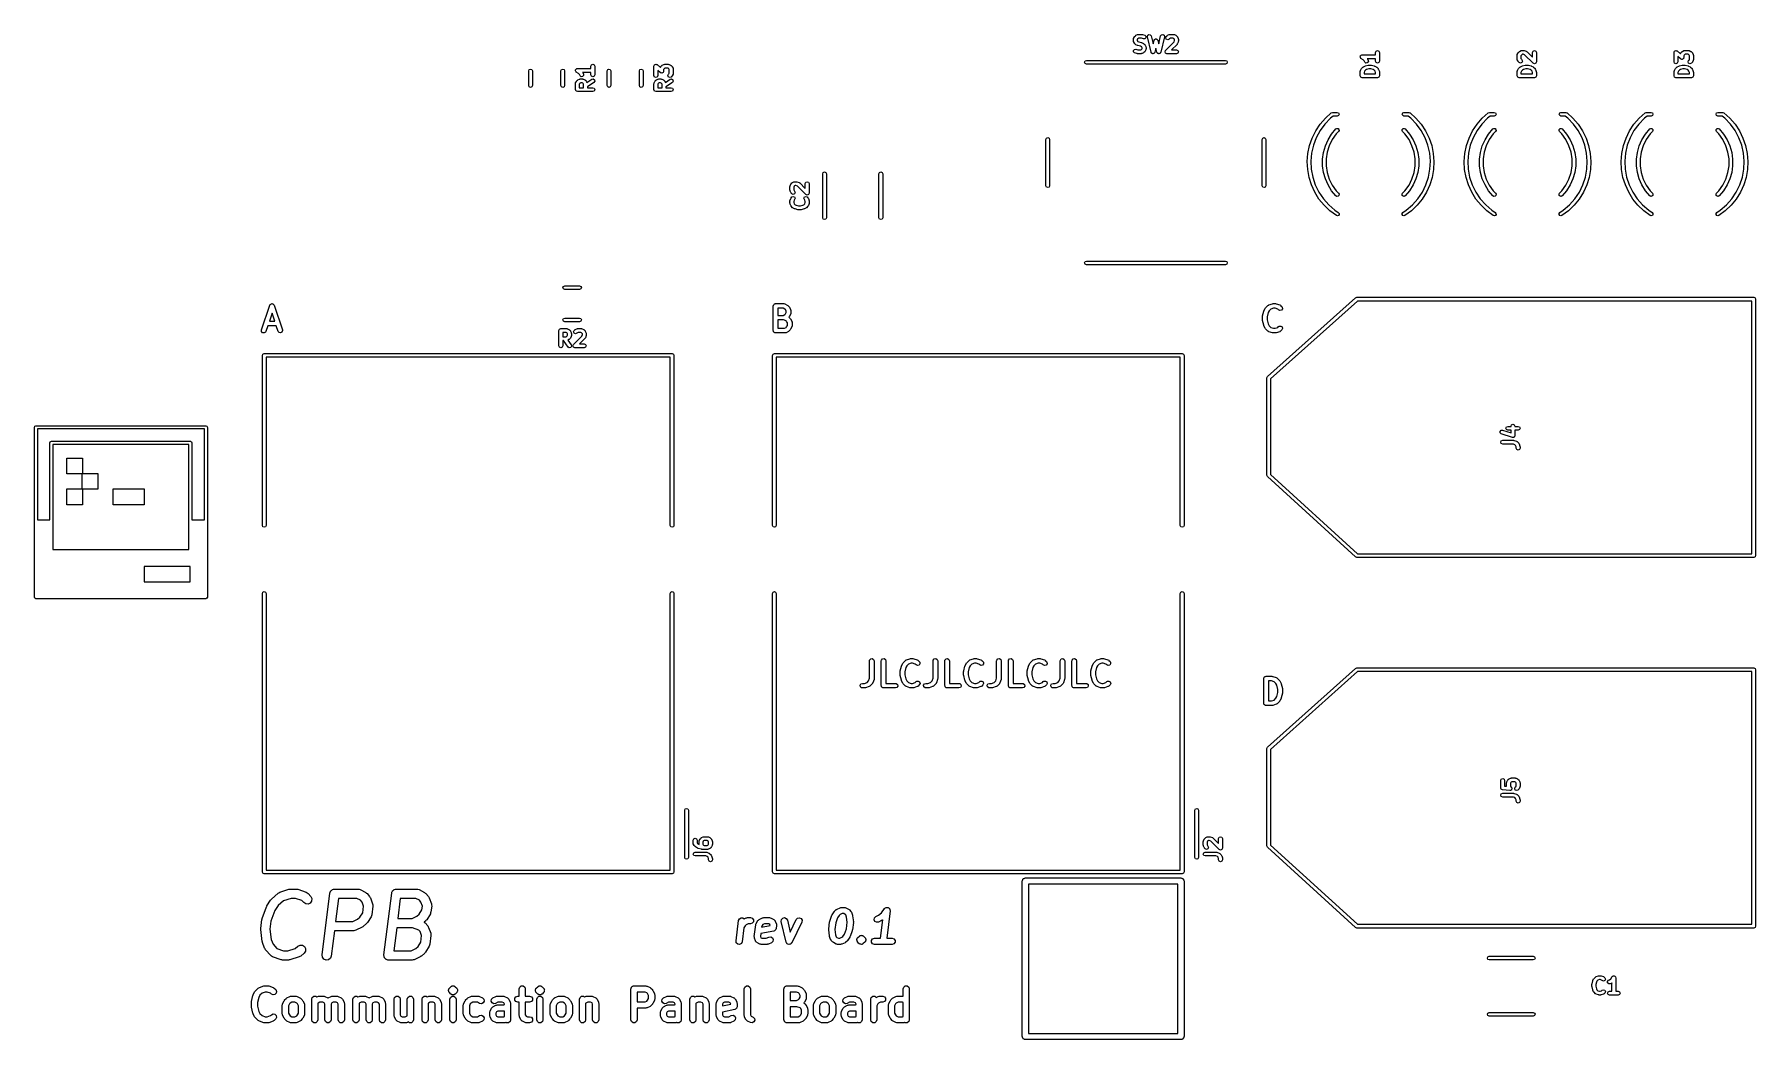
# Model space of a CAD drawing. Extents: x 0.05 to 2.24, y 0.01 to 1.29.
import ezdxf

# ---------------------------------------------------------------- set-up
doc = ezdxf.new("R2010")
doc.units = 0
doc.header["$MEASUREMENT"] = 0
doc.layers.add('BLACK', color=7, linetype='CONTINUOUS')

msp = doc.modelspace()

# ---------------------------------------------------------------- linework, layer by layer
at = {"layer": 'BLACK', "linetype": 'CONTINUOUS'}
for p, q in [((1.4477, 1.2821), (1.4479, 1.2827)), ((1.4477, 1.2803), (1.4477, 1.2821)), ((1.4479, 1.2797), (1.4477, 1.2803)), ((1.4479, 1.2832), (1.4489, 1.2851)), ((1.4479, 1.2827), (1.4479, 1.2832)), ((1.4479, 1.2792), (1.4479, 1.2797)), ((1.4489, 1.2773), (1.4479, 1.2792)), ((1.4489, 1.2851), (1.4492, 1.2854)), ((1.4492, 1.277), (1.4489, 1.2773)), ((1.4492, 1.2854), (1.4493, 1.2857)), ((1.4493, 1.2767), (1.4492, 1.277)), ((1.4493, 1.2857), (1.4503, 1.2867)), ((1.4503, 1.2757), (1.4493, 1.2767)), ((1.4503, 1.2867), (1.4506, 1.2868)), ((1.4506, 1.2755), (1.4503, 1.2757)), ((1.4506, 1.2868), (1.4509, 1.2872)), ((1.4509, 1.2752), (1.4506, 1.2755)), ((1.4509, 1.2872), (1.4528, 1.2881)), ((1.4528, 1.2743), (1.4509, 1.2752)), ((1.4531, 1.2826), (1.4526, 1.2816)), ((1.4526, 1.2816), (1.4526, 1.2808)), ((1.4526, 1.2808), (1.4531, 1.2798)), ((1.4528, 1.2881), (1.4533, 1.2881)), ((1.4531, 1.2743), (1.4528, 1.2743)), ((1.4535, 1.2829), (1.4531, 1.2826)), ((1.4531, 1.2798), (1.4535, 1.2795)), ((1.4533, 1.2741), (1.4531, 1.2743)), ((1.4533, 1.2881), (1.4539, 1.2884)), ((1.4568, 1.2732), (1.4533, 1.2741)), ((1.4545, 1.2834), (1.4535, 1.2829)), ((1.4535, 1.2795), (1.4547, 1.2788)), ((1.4539, 1.2884), (1.4586, 1.2884)), ((1.4582, 1.2834), (1.4545, 1.2834)), ((1.4547, 1.2788), (1.4582, 1.278)), ((1.4581, 1.2726), (1.4568, 1.2732)), ((1.4584, 1.2722), (1.4581, 1.2726)), ((1.4606, 1.2826), (1.4582, 1.2834)), ((1.4582, 1.278), (1.4585, 1.2778)), ((1.4589, 1.2712), (1.4584, 1.2722)), ((1.4585, 1.2778), (1.4587, 1.2778)), ((1.4586, 1.2884), (1.4589, 1.2882)), ((1.4587, 1.2778), (1.4606, 1.2768)), ((1.4589, 1.2882), (1.4593, 1.2882)), ((1.4593, 1.2882), (1.4622, 1.2873)), ((1.4625, 1.2828), (1.4606, 1.2826)), ((1.4606, 1.2768), (1.4609, 1.2765)), ((1.4609, 1.2765), (1.4612, 1.2764)), ((1.4612, 1.2764), (1.4622, 1.2754)), ((1.4622, 1.2873), (1.4636, 1.286)), ((1.4622, 1.2754), (1.4623, 1.2751)), ((1.4623, 1.2751), (1.4626, 1.2748)), ((1.4637, 1.2842), (1.4625, 1.2828)), ((1.4626, 1.2748), (1.4636, 1.2729)), ((1.4636, 1.286), (1.4637, 1.2842)), ((1.4636, 1.2729), (1.4636, 1.2724)), ((1.4636, 1.2724), (1.4638, 1.2718)), ((1.4655, 1.2853), (1.4659, 1.2872)), ((1.4702, 1.2656), (1.4655, 1.2853)), ((1.4659, 1.2872), (1.4674, 1.2883)), ((1.4674, 1.2883), (1.4692, 1.288)), ((1.4692, 1.288), (1.4703, 1.2865)), ((1.4703, 1.2865), (1.4728, 1.2763)), ((1.4728, 1.2763), (1.474, 1.2809)), ((1.474, 1.2809), (1.4742, 1.2812)), ((1.4742, 1.2812), (1.4743, 1.2815)), ((1.4743, 1.2815), (1.4748, 1.2819)), ((1.4748, 1.2819), (1.4751, 1.2824)), ((1.4751, 1.2824), (1.4755, 1.2824)), ((1.4755, 1.2824), (1.4757, 1.2826)), ((1.4757, 1.2826), (1.4764, 1.2826)), ((1.4764, 1.2826), (1.477, 1.2826)), ((1.477, 1.2826), (1.4773, 1.2824)), ((1.4773, 1.2824), (1.4776, 1.2824)), ((1.4776, 1.2824), (1.478, 1.2819)), ((1.478, 1.2819), (1.4785, 1.2815)), ((1.4785, 1.2815), (1.4786, 1.2812)), ((1.4786, 1.2812), (1.4788, 1.2809)), ((1.4788, 1.2809), (1.48, 1.2763)), ((1.48, 1.2763), (1.4824, 1.2865)), ((1.4824, 1.2865), (1.4835, 1.288)), ((1.4872, 1.2853), (1.4825, 1.2656)), ((1.4835, 1.288), (1.4854, 1.2883)), ((1.4854, 1.2883), (1.4869, 1.2872)), ((1.4869, 1.2872), (1.4872, 1.2853)), ((1.4887, 1.2679), (1.4995, 1.2788)), ((1.4889, 1.284), (1.4896, 1.2857)), ((1.4896, 1.2823), (1.4889, 1.284)), ((1.4896, 1.2857), (1.4906, 1.2867)), ((1.4914, 1.2815), (1.4896, 1.2823)), ((1.4906, 1.2867), (1.4909, 1.2868)), ((1.4909, 1.2868), (1.4912, 1.2872)), ((1.4912, 1.2872), (1.4931, 1.2881)), ((1.4931, 1.2823), (1.4914, 1.2815)), ((1.4931, 1.2881), (1.4937, 1.2881)), ((1.4938, 1.2829), (1.4931, 1.2823)), ((1.4937, 1.2881), (1.4942, 1.2884)), ((1.4948, 1.2834), (1.4938, 1.2829)), ((1.4942, 1.2884), (1.4989, 1.2884)), ((1.4983, 1.2834), (1.4948, 1.2834)), ((1.5034, 1.2757), (1.4964, 1.2687)), ((1.4993, 1.2829), (1.4983, 1.2834)), ((1.4989, 1.2884), (1.4994, 1.2881)), ((1.4997, 1.2826), (1.4993, 1.2829)), ((1.4994, 1.2881), (1.5, 1.2881)), ((1.4995, 1.2788), (1.5002, 1.2807)), ((1.5002, 1.2816), (1.4997, 1.2826)), ((1.5, 1.2881), (1.5018, 1.2872)), ((1.5002, 1.2807), (1.5002, 1.2816)), ((1.5018, 1.2872), (1.5021, 1.2868)), ((1.5021, 1.2868), (1.5025, 1.2867)), ((1.5025, 1.2867), (1.5034, 1.2857)), ((1.5034, 1.2857), (1.5036, 1.2854)), ((1.5036, 1.2762), (1.5034, 1.2757)), ((1.5036, 1.2854), (1.5039, 1.2851)), ((1.504, 1.2767), (1.5036, 1.2762)), ((1.5039, 1.2851), (1.5048, 1.2832)), ((1.505, 1.2795), (1.504, 1.2767)), ((1.5048, 1.2832), (1.5049, 1.2827)), ((1.5049, 1.2827), (1.5051, 1.2821)), ((1.5051, 1.2803), (1.5049, 1.2799)), ((1.5049, 1.2799), (1.505, 1.2795)), ((1.5051, 1.2821), (1.5051, 1.2803)), ((0.7571, 1.2497), (0.7588, 1.2504)), ((0.7588, 1.2504), (0.7605, 1.2497)), ((0.8382, 1.25), (0.839, 1.2504)), ((0.839, 1.2504), (0.839, 1.2504)), ((0.839, 1.2504), (0.8391, 1.2504)), ((0.8391, 1.2504), (0.8399, 1.2501)), ((0.8493, 1.2502), (0.8498, 1.2502)), ((0.8498, 1.2502), (0.8504, 1.2504)), ((0.8504, 1.2504), (0.855, 1.2504)), ((0.855, 1.2504), (0.8556, 1.2502)), ((0.8556, 1.2502), (0.8561, 1.2502)), ((1.3854, 1.253), (1.3861, 1.2546)), ((1.3861, 1.2513), (1.3854, 1.253)), ((1.3861, 1.2546), (1.3878, 1.2553)), ((1.3878, 1.2506), (1.3861, 1.2513)), ((1.3878, 1.2553), (1.565, 1.2553)), ((1.565, 1.2506), (1.3878, 1.2506)), ((1.4478, 1.2679), (1.449, 1.2693)), ((1.4479, 1.266), (1.4478, 1.2679)), ((1.4493, 1.2648), (1.4479, 1.266)), ((1.449, 1.2693), (1.4509, 1.2695)), ((1.4522, 1.2639), (1.4493, 1.2648)), ((1.4509, 1.2695), (1.4533, 1.2687)), ((1.4526, 1.2639), (1.4522, 1.2639)), ((1.4529, 1.2637), (1.4526, 1.2639)), ((1.4576, 1.2637), (1.4529, 1.2637)), ((1.4533, 1.2687), (1.457, 1.2687)), ((1.457, 1.2687), (1.4581, 1.2692)), ((1.4582, 1.264), (1.4576, 1.2637)), ((1.4581, 1.2692), (1.4584, 1.2695)), ((1.4587, 1.264), (1.4582, 1.264)), ((1.4584, 1.2695), (1.4589, 1.2705)), ((1.4606, 1.2649), (1.4587, 1.264)), ((1.4589, 1.2705), (1.4589, 1.2712)), ((1.4609, 1.2652), (1.4606, 1.2649)), ((1.4612, 1.2654), (1.4609, 1.2652)), ((1.4622, 1.2663), (1.4612, 1.2654)), ((1.4623, 1.2667), (1.4622, 1.2663)), ((1.4626, 1.267), (1.4623, 1.2667)), ((1.4636, 1.2689), (1.4626, 1.267)), ((1.4638, 1.2699), (1.4636, 1.2694)), ((1.4636, 1.2694), (1.4636, 1.2689)), ((1.4638, 1.2718), (1.4638, 1.2699)), ((1.4705, 1.2653), (1.4702, 1.2656)), ((1.4705, 1.265), (1.4705, 1.2653)), ((1.471, 1.2646), (1.4705, 1.265)), ((1.4713, 1.2641), (1.471, 1.2646)), ((1.4717, 1.264), (1.4713, 1.2641)), ((1.472, 1.2638), (1.4717, 1.264)), ((1.4726, 1.2639), (1.472, 1.2638)), ((1.4732, 1.2638), (1.4726, 1.2639)), ((1.4735, 1.264), (1.4732, 1.2638)), ((1.4739, 1.2641), (1.4735, 1.264)), ((1.4742, 1.2646), (1.4739, 1.2641)), ((1.4747, 1.2649), (1.4742, 1.2646)), ((1.4748, 1.2653), (1.4747, 1.2649)), ((1.475, 1.2656), (1.4748, 1.2653)), ((1.4764, 1.2707), (1.475, 1.2656)), ((1.4777, 1.2656), (1.4764, 1.2707)), ((1.478, 1.2653), (1.4777, 1.2656)), ((1.478, 1.2649), (1.478, 1.2653)), ((1.4785, 1.2646), (1.478, 1.2649)), ((1.4789, 1.2641), (1.4785, 1.2646)), ((1.4793, 1.264), (1.4789, 1.2641)), ((1.4796, 1.2638), (1.4793, 1.264)), ((1.4802, 1.2639), (1.4796, 1.2638)), ((1.4808, 1.2638), (1.4802, 1.2639)), ((1.481, 1.264), (1.4808, 1.2638)), ((1.4814, 1.2641), (1.481, 1.264)), ((1.4818, 1.2646), (1.4814, 1.2641)), ((1.4823, 1.265), (1.4818, 1.2646)), ((1.4825, 1.2656), (1.4823, 1.2653)), ((1.4823, 1.2653), (1.4823, 1.265)), ((1.488, 1.2662), (1.4887, 1.2679)), ((1.4887, 1.2645), (1.488, 1.2662)), ((1.4904, 1.2637), (1.4887, 1.2645)), ((1.5026, 1.2637), (1.4904, 1.2637)), ((1.4964, 1.2687), (1.5026, 1.2687)), ((1.5026, 1.2687), (1.5044, 1.2679)), ((1.5044, 1.2645), (1.5026, 1.2637)), ((1.5044, 1.2679), (1.5051, 1.2662)), ((1.5051, 1.2662), (1.5044, 1.2645)), ((1.565, 1.2553), (1.5666, 1.2546)), ((1.5666, 1.2513), (1.565, 1.2506)), ((1.5666, 1.2546), (1.5673, 1.253)), ((1.5673, 1.253), (1.5666, 1.2513)), ((1.7367, 1.2598), (1.7369, 1.2605)), ((1.7368, 1.2596), (1.7367, 1.2598)), ((1.7367, 1.2594), (1.7368, 1.2596)), ((1.7371, 1.2588), (1.7367, 1.2594)), ((1.7369, 1.2605), (1.7371, 1.2612)), ((1.7371, 1.2612), (1.7373, 1.2613)), ((1.7374, 1.2581), (1.7371, 1.2588)), ((1.7373, 1.2613), (1.7374, 1.2616)), ((1.7374, 1.2616), (1.738, 1.2619)), ((1.7376, 1.258), (1.7374, 1.2581)), ((1.7377, 1.2578), (1.7376, 1.258)), ((1.7404, 1.2561), (1.7377, 1.2578)), ((1.738, 1.2619), (1.7386, 1.2623)), ((1.7386, 1.2623), (1.7389, 1.2622)), ((1.7389, 1.2622), (1.7391, 1.2623)), ((1.7391, 1.2623), (1.7563, 1.2623)), ((1.7418, 1.2546), (1.7404, 1.2561)), ((1.7425, 1.2531), (1.7418, 1.2546)), ((1.744, 1.2519), (1.7425, 1.2531)), ((1.7458, 1.252), (1.744, 1.2519)), ((1.7563, 1.2574), (1.7458, 1.2574)), ((1.7458, 1.2574), (1.746, 1.2572)), ((1.7471, 1.2534), (1.7458, 1.252)), ((1.746, 1.2572), (1.7469, 1.2553)), ((1.7469, 1.2553), (1.7471, 1.2534)), ((1.7563, 1.2655), (1.7571, 1.2672)), ((1.7563, 1.2623), (1.7563, 1.2655)), ((1.7563, 1.2542), (1.7563, 1.2574)), ((1.7571, 1.2525), (1.7563, 1.2542)), ((1.7571, 1.2672), (1.7588, 1.2679)), ((1.7588, 1.2518), (1.7571, 1.2525)), ((1.7588, 1.2679), (1.7605, 1.2672)), ((1.7605, 1.2525), (1.7588, 1.2518)), ((1.7605, 1.2672), (1.7613, 1.2655)), ((1.7613, 1.2542), (1.7605, 1.2525)), ((1.7613, 1.2655), (1.7613, 1.2542)), ((1.9366, 1.2617), (1.9369, 1.2623)), ((1.9366, 1.257), (1.9366, 1.2617)), ((1.9369, 1.2565), (1.9366, 1.257)), ((1.9369, 1.2628), (1.9379, 1.2647)), ((1.9369, 1.2623), (1.9369, 1.2628)), ((1.9369, 1.2559), (1.9369, 1.2565)), ((1.9379, 1.2541), (1.9369, 1.2559)), ((1.9379, 1.2647), (1.9382, 1.265)), ((1.9382, 1.2538), (1.9379, 1.2541)), ((1.9382, 1.265), (1.9383, 1.2653)), ((1.9383, 1.2534), (1.9382, 1.2538)), ((1.9383, 1.2653), (1.9392, 1.2663)), ((1.9392, 1.2525), (1.9383, 1.2534)), ((1.9392, 1.2663), (1.9396, 1.2664)), ((1.941, 1.2518), (1.9392, 1.2525)), ((1.9396, 1.2664), (1.9399, 1.2667)), ((1.9399, 1.2667), (1.9418, 1.2677)), ((1.9427, 1.2525), (1.941, 1.2518)), ((1.9421, 1.2621), (1.9416, 1.2611)), ((1.9416, 1.2611), (1.9416, 1.2576)), ((1.9416, 1.2576), (1.9421, 1.2566)), ((1.9418, 1.2677), (1.9423, 1.2677)), ((1.9425, 1.2625), (1.9421, 1.2621)), ((1.9421, 1.2566), (1.9427, 1.256)), ((1.9423, 1.2677), (1.9429, 1.2679)), ((1.9434, 1.263), (1.9425, 1.2625)), ((1.9427, 1.256), (1.9434, 1.2542)), ((1.9434, 1.2542), (1.9427, 1.2525)), ((1.9429, 1.2679), (1.9447, 1.2679)), ((1.9443, 1.263), (1.9434, 1.263)), ((1.9462, 1.2624), (1.9443, 1.263)), ((1.9447, 1.2679), (1.9451, 1.2678)), ((1.9451, 1.2678), (1.9455, 1.2678)), ((1.9455, 1.2678), (1.9483, 1.2669)), ((1.9571, 1.2515), (1.9462, 1.2624)), ((1.9483, 1.2669), (1.9488, 1.2665)), ((1.9488, 1.2665), (1.9493, 1.2663)), ((1.9493, 1.2663), (1.9563, 1.2592)), ((1.9563, 1.2655), (1.9571, 1.2672)), ((1.9563, 1.2592), (1.9563, 1.2655)), ((1.9571, 1.2672), (1.9588, 1.2679)), ((1.9588, 1.2508), (1.9571, 1.2515)), ((1.9588, 1.2679), (1.9605, 1.2672)), ((1.9605, 1.2515), (1.9588, 1.2508)), ((1.9605, 1.2672), (1.9613, 1.2655)), ((1.9613, 1.2533), (1.9605, 1.2515)), ((1.9613, 1.2655), (1.9613, 1.2533)), ((2.1366, 1.2655), (2.137, 1.2663)), ((2.1366, 1.2533), (2.1366, 1.2655)), ((2.1374, 1.2515), (2.1366, 1.2533)), ((2.137, 1.2663), (2.1373, 1.2671)), ((2.1373, 1.2671), (2.1374, 1.2672)), ((2.1373, 1.2671), (2.1373, 1.2671)), ((2.1374, 1.2672), (2.1382, 1.2675)), ((2.1391, 1.2508), (2.1374, 1.2515)), ((2.1382, 1.2675), (2.1389, 1.2679)), ((2.1389, 1.2679), (2.139, 1.2679)), ((2.139, 1.2679), (2.1391, 1.2679)), ((2.1391, 1.2679), (2.1399, 1.2676)), ((2.1408, 1.2515), (2.1391, 1.2508)), ((2.1399, 1.2676), (2.1407, 1.2673)), ((2.1407, 1.2673), (2.1449, 1.2637)), ((2.1416, 1.2533), (2.1408, 1.2515)), ((2.145, 1.2571), (2.1416, 1.26)), ((2.1416, 1.26), (2.1416, 1.2533)), ((2.1449, 1.2637), (2.1454, 1.2647)), ((2.1458, 1.2568), (2.145, 1.2571)), ((2.1454, 1.2647), (2.1457, 1.265)), ((2.1457, 1.265), (2.1458, 1.2653)), ((2.1458, 1.2653), (2.1467, 1.2663)), ((2.1466, 1.2564), (2.1458, 1.2568)), ((2.1467, 1.2565), (2.1466, 1.2564)), ((2.1467, 1.2663), (2.1471, 1.2664)), ((2.1468, 1.2565), (2.1467, 1.2565)), ((2.1475, 1.2568), (2.1468, 1.2565)), ((2.1471, 1.2664), (2.1474, 1.2667)), ((2.1474, 1.2667), (2.1493, 1.2677)), ((2.1484, 1.2572), (2.1475, 1.2568)), ((2.1485, 1.2573), (2.1484, 1.2572)), ((2.1484, 1.2572), (2.1484, 1.2572)), ((2.1487, 1.2581), (2.1485, 1.2573)), ((2.1491, 1.2589), (2.1487, 1.2581)), ((2.1496, 1.2621), (2.1491, 1.2611)), ((2.1491, 1.2611), (2.1491, 1.2589)), ((2.1493, 1.2677), (2.1498, 1.2677)), ((2.15, 1.2625), (2.1496, 1.2621)), ((2.1498, 1.2677), (2.1504, 1.2679)), ((2.1509, 1.263), (2.15, 1.2625)), ((2.1504, 1.2679), (2.1551, 1.2679)), ((2.1545, 1.263), (2.1509, 1.263)), ((2.1555, 1.2625), (2.1545, 1.263)), ((2.1545, 1.2533), (2.1552, 1.255)), ((2.1552, 1.2515), (2.1545, 1.2533)), ((2.1551, 1.2679), (2.1556, 1.2677)), ((2.1552, 1.255), (2.1558, 1.2557)), ((2.1569, 1.2508), (2.1552, 1.2515)), ((2.1558, 1.2621), (2.1555, 1.2625)), ((2.1556, 1.2677), (2.1561, 1.2677)), ((2.1563, 1.2611), (2.1558, 1.2621)), ((2.1558, 1.2557), (2.1563, 1.2567)), ((2.1561, 1.2677), (2.158, 1.2667)), ((2.1563, 1.2567), (2.1563, 1.2611)), ((2.1587, 1.2515), (2.1569, 1.2508)), ((2.158, 1.2667), (2.1583, 1.2664)), ((2.1583, 1.2664), (2.1587, 1.2663)), ((2.1587, 1.2663), (2.1596, 1.2653)), ((2.1596, 1.2525), (2.1587, 1.2515)), ((2.1596, 1.2653), (2.1598, 1.265)), ((2.1598, 1.2529), (2.1596, 1.2525)), ((2.1598, 1.265), (2.1601, 1.2647)), ((2.1601, 1.2531), (2.1598, 1.2529)), ((2.1601, 1.2647), (2.161, 1.2628)), ((2.161, 1.255), (2.1601, 1.2531)), ((2.161, 1.2628), (2.161, 1.2623)), ((2.161, 1.2623), (2.1613, 1.2617)), ((2.1613, 1.2561), (2.161, 1.2556)), ((2.161, 1.2556), (2.161, 1.255)), ((2.1613, 1.2617), (2.1613, 1.2561)), ((0.6771, 1.2418), (0.6778, 1.2435)), ((0.6771, 1.2231), (0.6771, 1.2418)), ((0.6778, 1.2435), (0.6794, 1.2442)), ((0.6794, 1.2442), (0.6811, 1.2435)), ((0.6811, 1.2435), (0.6818, 1.2418)), ((0.6818, 1.2418), (0.6818, 1.2231)), ((0.7182, 1.2418), (0.7189, 1.2435)), ((0.7182, 1.2231), (0.7182, 1.2418)), ((0.7189, 1.2435), (0.7206, 1.2442)), ((0.7206, 1.2442), (0.7222, 1.2435)), ((0.7222, 1.2435), (0.7229, 1.2418)), ((0.7229, 1.2418), (0.7229, 1.2231)), ((0.7367, 1.2423), (0.7369, 1.243)), ((0.7368, 1.2421), (0.7367, 1.2423)), ((0.7367, 1.2418), (0.7368, 1.2421)), ((0.7371, 1.2412), (0.7367, 1.2418)), ((0.7369, 1.243), (0.7371, 1.2437)), ((0.7369, 1.2266), (0.7379, 1.2284)), ((0.7371, 1.2437), (0.7373, 1.2438)), ((0.7374, 1.2406), (0.7371, 1.2412)), ((0.7373, 1.2438), (0.7374, 1.2441)), ((0.7374, 1.2441), (0.738, 1.2443)), ((0.7376, 1.2405), (0.7374, 1.2406)), ((0.7378, 1.2403), (0.7376, 1.2405)), ((0.7404, 1.2385), (0.7378, 1.2403)), ((0.7379, 1.2284), (0.7382, 1.2287)), ((0.738, 1.2443), (0.7386, 1.2447)), ((0.7382, 1.2287), (0.7383, 1.2291)), ((0.7383, 1.2291), (0.7392, 1.23)), ((0.7386, 1.2447), (0.7389, 1.2447)), ((0.7389, 1.2447), (0.7391, 1.2448)), ((0.7391, 1.2448), (0.7563, 1.2448)), ((0.7392, 1.23), (0.7396, 1.2302)), ((0.7396, 1.2302), (0.7399, 1.2305)), ((0.7399, 1.2305), (0.7418, 1.2314)), ((0.7418, 1.2371), (0.7404, 1.2385)), ((0.7425, 1.2356), (0.7418, 1.2371)), ((0.7418, 1.2314), (0.7423, 1.2314)), ((0.7423, 1.2314), (0.7429, 1.2317)), ((0.744, 1.2344), (0.7425, 1.2356)), ((0.7429, 1.2317), (0.7457, 1.2317)), ((0.7458, 1.2345), (0.744, 1.2344)), ((0.7457, 1.2317), (0.7462, 1.2314)), ((0.7563, 1.2399), (0.7458, 1.2399)), ((0.7458, 1.2399), (0.746, 1.2397)), ((0.7471, 1.2359), (0.7458, 1.2345)), ((0.746, 1.2397), (0.7469, 1.2378)), ((0.7462, 1.2314), (0.7468, 1.2314)), ((0.7468, 1.2314), (0.7487, 1.2305)), ((0.7469, 1.2378), (0.7471, 1.2359)), ((0.7487, 1.2305), (0.7489, 1.2302)), ((0.7489, 1.2302), (0.7493, 1.23)), ((0.7493, 1.23), (0.7502, 1.2291)), ((0.7502, 1.2291), (0.7504, 1.2287)), ((0.7504, 1.2287), (0.7507, 1.2284)), ((0.7507, 1.2284), (0.7514, 1.227)), ((0.7514, 1.227), (0.7574, 1.2312)), ((0.7563, 1.2479), (0.7571, 1.2497)), ((0.7563, 1.2448), (0.7563, 1.2479)), ((0.7563, 1.2367), (0.7563, 1.2399)), ((0.7571, 1.235), (0.7563, 1.2367)), ((0.7588, 1.2342), (0.7571, 1.235)), ((0.7574, 1.2312), (0.7592, 1.2316)), ((0.7605, 1.235), (0.7588, 1.2342)), ((0.7592, 1.2316), (0.7608, 1.2306)), ((0.7612, 1.2288), (0.7602, 1.2272)), ((0.7605, 1.2497), (0.7613, 1.2479)), ((0.7613, 1.2367), (0.7605, 1.235)), ((0.7608, 1.2306), (0.7612, 1.2288)), ((0.7613, 1.2479), (0.7613, 1.2367)), ((0.7771, 1.2418), (0.7778, 1.2435)), ((0.7771, 1.2231), (0.7771, 1.2418)), ((0.7778, 1.2435), (0.7794, 1.2442)), ((0.7794, 1.2442), (0.7811, 1.2435)), ((0.7811, 1.2435), (0.7818, 1.2418)), ((0.7818, 1.2418), (0.7818, 1.2231)), ((0.8182, 1.2418), (0.8189, 1.2435)), ((0.8182, 1.2231), (0.8182, 1.2418)), ((0.8189, 1.2435), (0.8206, 1.2442)), ((0.8206, 1.2442), (0.8222, 1.2435)), ((0.8222, 1.2435), (0.8229, 1.2418)), ((0.8229, 1.2418), (0.8229, 1.2231)), ((0.8367, 1.2479), (0.837, 1.2488)), ((0.8367, 1.2358), (0.8367, 1.2479)), ((0.8374, 1.234), (0.8367, 1.2358)), ((0.8369, 1.2266), (0.8379, 1.2284)), ((0.837, 1.2488), (0.8373, 1.2496)), ((0.8373, 1.2496), (0.8374, 1.2497)), ((0.8373, 1.2496), (0.8373, 1.2496)), ((0.8374, 1.2497), (0.8382, 1.25)), ((0.8391, 1.2333), (0.8374, 1.234)), ((0.8379, 1.2284), (0.8382, 1.2287)), ((0.8382, 1.2287), (0.8383, 1.2291)), ((0.8383, 1.2291), (0.8392, 1.23)), ((0.8409, 1.234), (0.8391, 1.2333)), ((0.8392, 1.23), (0.8396, 1.2302)), ((0.8396, 1.2302), (0.8399, 1.2305)), ((0.8399, 1.2501), (0.8407, 1.2498)), ((0.8399, 1.2305), (0.8418, 1.2314)), ((0.8407, 1.2498), (0.8449, 1.2462)), ((0.8416, 1.2358), (0.8409, 1.234)), ((0.845, 1.2395), (0.8416, 1.2425)), ((0.8416, 1.2425), (0.8416, 1.2358)), ((0.8418, 1.2314), (0.8423, 1.2314)), ((0.8423, 1.2314), (0.8429, 1.2317)), ((0.8429, 1.2317), (0.8457, 1.2317)), ((0.8449, 1.2462), (0.8454, 1.2472)), ((0.8458, 1.2393), (0.845, 1.2395)), ((0.8454, 1.2472), (0.8457, 1.2474)), ((0.8457, 1.2474), (0.8458, 1.2478)), ((0.8457, 1.2317), (0.8462, 1.2314)), ((0.8458, 1.2478), (0.8467, 1.2488)), ((0.8466, 1.2389), (0.8458, 1.2393)), ((0.8462, 1.2314), (0.8468, 1.2314)), ((0.8467, 1.239), (0.8466, 1.2389)), ((0.8467, 1.2488), (0.8471, 1.2489)), ((0.8468, 1.2389), (0.8467, 1.239)), ((0.8476, 1.2393), (0.8468, 1.2389)), ((0.8468, 1.2314), (0.8487, 1.2305)), ((0.8471, 1.2489), (0.8474, 1.2492)), ((0.8474, 1.2492), (0.8493, 1.2502)), ((0.8484, 1.2396), (0.8476, 1.2393)), ((0.8485, 1.2398), (0.8484, 1.2397)), ((0.8484, 1.2397), (0.8484, 1.2396)), ((0.8487, 1.2406), (0.8485, 1.2398)), ((0.8491, 1.2414), (0.8487, 1.2406)), ((0.8487, 1.2305), (0.8489, 1.2302)), ((0.8489, 1.2302), (0.8493, 1.23)), ((0.8496, 1.2446), (0.8491, 1.2436)), ((0.8491, 1.2436), (0.8491, 1.2414)), ((0.8493, 1.23), (0.8502, 1.2291)), ((0.8499, 1.245), (0.8496, 1.2446)), ((0.8509, 1.2455), (0.8499, 1.245)), ((0.8502, 1.2291), (0.8504, 1.2287)), ((0.8504, 1.2287), (0.8507, 1.2284)), ((0.8507, 1.2284), (0.8514, 1.227)), ((0.8545, 1.2455), (0.8509, 1.2455)), ((0.8514, 1.227), (0.8574, 1.2312)), ((0.8555, 1.245), (0.8545, 1.2455)), ((0.8545, 1.2358), (0.8552, 1.2375)), ((0.8552, 1.234), (0.8545, 1.2358)), ((0.8552, 1.2375), (0.8558, 1.2382)), ((0.8569, 1.2333), (0.8552, 1.234)), ((0.8558, 1.2446), (0.8555, 1.245)), ((0.8563, 1.2436), (0.8558, 1.2446)), ((0.8558, 1.2382), (0.8563, 1.2391)), ((0.8561, 1.2502), (0.858, 1.2492)), ((0.8563, 1.2391), (0.8563, 1.2436)), ((0.8587, 1.234), (0.8569, 1.2333)), ((0.8574, 1.2312), (0.8592, 1.2316)), ((0.858, 1.2492), (0.8583, 1.2489)), ((0.8583, 1.2489), (0.8587, 1.2488)), ((0.8587, 1.2488), (0.8596, 1.2478)), ((0.8596, 1.235), (0.8587, 1.234)), ((0.8592, 1.2316), (0.8608, 1.2306)), ((0.8596, 1.2478), (0.8598, 1.2474)), ((0.8598, 1.2353), (0.8596, 1.235)), ((0.8598, 1.2474), (0.8601, 1.2472)), ((0.8601, 1.2356), (0.8598, 1.2353)), ((0.8601, 1.2472), (0.861, 1.2453)), ((0.861, 1.2375), (0.8601, 1.2356)), ((0.8612, 1.2288), (0.8602, 1.2272)), ((0.8608, 1.2306), (0.8612, 1.2288)), ((0.861, 1.2453), (0.861, 1.2447)), ((0.861, 1.2447), (0.8613, 1.2442)), ((0.8613, 1.2386), (0.861, 1.238)), ((0.861, 1.238), (0.861, 1.2375)), ((0.8613, 1.2442), (0.8613, 1.2386)), ((1.7367, 1.2402), (1.7368, 1.2405)), ((1.7367, 1.2355), (1.7367, 1.2402)), ((1.7374, 1.2337), (1.7367, 1.2355)), ((1.7368, 1.2409), (1.7377, 1.2437)), ((1.7368, 1.2405), (1.7368, 1.2409)), ((1.7391, 1.233), (1.7374, 1.2337)), ((1.7377, 1.2437), (1.7381, 1.2442)), ((1.7381, 1.2442), (1.7383, 1.2447)), ((1.7383, 1.2447), (1.7402, 1.2466)), ((1.7588, 1.233), (1.7391, 1.233)), ((1.7402, 1.2466), (1.7406, 1.2467)), ((1.7406, 1.2467), (1.7408, 1.247)), ((1.7408, 1.247), (1.7427, 1.248)), ((1.7422, 1.2416), (1.7416, 1.2398)), ((1.7416, 1.2398), (1.7416, 1.2379)), ((1.7416, 1.2379), (1.7563, 1.2379)), ((1.7434, 1.2428), (1.7422, 1.2416)), ((1.7427, 1.248), (1.743, 1.248)), ((1.743, 1.248), (1.7432, 1.2482)), ((1.7432, 1.2482), (1.747, 1.2491)), ((1.7447, 1.2435), (1.7434, 1.2428)), ((1.7478, 1.2443), (1.7447, 1.2435)), ((1.747, 1.2491), (1.7473, 1.2491)), ((1.7473, 1.2491), (1.7475, 1.2492)), ((1.7475, 1.2492), (1.7504, 1.2492)), ((1.7501, 1.2443), (1.7478, 1.2443)), ((1.7532, 1.2435), (1.7501, 1.2443)), ((1.7504, 1.2492), (1.7507, 1.2491)), ((1.7507, 1.2491), (1.751, 1.2491)), ((1.751, 1.2491), (1.7547, 1.2482)), ((1.7545, 1.2428), (1.7532, 1.2435)), ((1.7557, 1.2416), (1.7545, 1.2428)), ((1.7547, 1.2482), (1.7549, 1.248)), ((1.7549, 1.248), (1.7552, 1.248)), ((1.7552, 1.248), (1.7571, 1.247)), ((1.7563, 1.2398), (1.7557, 1.2416)), ((1.7563, 1.2379), (1.7563, 1.2398)), ((1.7571, 1.247), (1.7573, 1.2467)), ((1.7573, 1.2467), (1.7577, 1.2466)), ((1.7577, 1.2466), (1.7596, 1.2447)), ((1.7605, 1.2337), (1.7588, 1.233)), ((1.7596, 1.2447), (1.7598, 1.2442)), ((1.7598, 1.2442), (1.7602, 1.2437)), ((1.7602, 1.2437), (1.7611, 1.2409)), ((1.7613, 1.2355), (1.7605, 1.2337)), ((1.7611, 1.2409), (1.7611, 1.2405)), ((1.7611, 1.2405), (1.7613, 1.2402)), ((1.7613, 1.2402), (1.7613, 1.2355)), ((1.9366, 1.2402), (1.9368, 1.2405)), ((1.9366, 1.2355), (1.9366, 1.2402)), ((1.9374, 1.2337), (1.9366, 1.2355)), ((1.9368, 1.2409), (1.9377, 1.2437)), ((1.9368, 1.2405), (1.9368, 1.2409)), ((1.9391, 1.233), (1.9374, 1.2337)), ((1.9377, 1.2437), (1.9381, 1.2442)), ((1.9381, 1.2442), (1.9383, 1.2447)), ((1.9383, 1.2447), (1.9402, 1.2466)), ((1.9588, 1.233), (1.9391, 1.233)), ((1.9402, 1.2466), (1.9406, 1.2467)), ((1.9406, 1.2467), (1.9408, 1.247)), ((1.9408, 1.247), (1.9427, 1.248)), ((1.9422, 1.2416), (1.9416, 1.2398)), ((1.9416, 1.2398), (1.9416, 1.2379)), ((1.9416, 1.2379), (1.9563, 1.2379)), ((1.9434, 1.2428), (1.9422, 1.2416)), ((1.9427, 1.248), (1.943, 1.248)), ((1.943, 1.248), (1.9432, 1.2482)), ((1.9432, 1.2482), (1.9469, 1.2491)), ((1.9447, 1.2435), (1.9434, 1.2428)), ((1.9479, 1.2443), (1.9447, 1.2435)), ((1.9469, 1.2491), (1.9473, 1.2491)), ((1.9473, 1.2491), (1.9475, 1.2492)), ((1.9475, 1.2492), (1.9504, 1.2492)), ((1.9501, 1.2443), (1.9479, 1.2443)), ((1.9532, 1.2435), (1.9501, 1.2443)), ((1.9504, 1.2492), (1.9506, 1.2491)), ((1.9506, 1.2491), (1.951, 1.2491)), ((1.951, 1.2491), (1.9547, 1.2482)), ((1.9545, 1.2428), (1.9532, 1.2435)), ((1.9557, 1.2416), (1.9545, 1.2428)), ((1.9547, 1.2482), (1.9549, 1.248)), ((1.9549, 1.248), (1.9552, 1.248)), ((1.9552, 1.248), (1.9571, 1.247)), ((1.9563, 1.2398), (1.9557, 1.2416)), ((1.9563, 1.2379), (1.9563, 1.2398)), ((1.9571, 1.247), (1.9573, 1.2467)), ((1.9573, 1.2467), (1.9577, 1.2466)), ((1.9577, 1.2466), (1.9596, 1.2447)), ((1.9605, 1.2337), (1.9588, 1.233)), ((1.9596, 1.2447), (1.9598, 1.2442)), ((1.9598, 1.2442), (1.9602, 1.2437)), ((1.9602, 1.2437), (1.9611, 1.2409)), ((1.9613, 1.2355), (1.9605, 1.2337)), ((1.9611, 1.2409), (1.9611, 1.2405)), ((1.9611, 1.2405), (1.9613, 1.2402)), ((1.9613, 1.2402), (1.9613, 1.2355)), ((2.1366, 1.2402), (2.1368, 1.2405)), ((2.1366, 1.2355), (2.1366, 1.2402)), ((2.1374, 1.2337), (2.1366, 1.2355)), ((2.1368, 1.2409), (2.1377, 1.2437)), ((2.1368, 1.2405), (2.1368, 1.2409)), ((2.1391, 1.233), (2.1374, 1.2337)), ((2.1377, 1.2437), (2.1381, 1.2442)), ((2.1381, 1.2442), (2.1383, 1.2447)), ((2.1383, 1.2447), (2.1402, 1.2466)), ((2.1588, 1.233), (2.1391, 1.233)), ((2.1402, 1.2466), (2.1406, 1.2467)), ((2.1406, 1.2467), (2.1408, 1.247)), ((2.1408, 1.247), (2.1427, 1.248)), ((2.1422, 1.2416), (2.1416, 1.2398)), ((2.1416, 1.2398), (2.1416, 1.2379)), ((2.1416, 1.2379), (2.1563, 1.2379)), ((2.1434, 1.2428), (2.1422, 1.2416)), ((2.1427, 1.248), (2.143, 1.248)), ((2.143, 1.248), (2.1432, 1.2482)), ((2.1432, 1.2482), (2.1469, 1.2491)), ((2.1447, 1.2435), (2.1434, 1.2428)), ((2.1479, 1.2443), (2.1447, 1.2435)), ((2.1469, 1.2491), (2.1473, 1.2491)), ((2.1473, 1.2491), (2.1475, 1.2492)), ((2.1475, 1.2492), (2.1504, 1.2492)), ((2.1501, 1.2443), (2.1479, 1.2443)), ((2.1532, 1.2435), (2.1501, 1.2443)), ((2.1504, 1.2492), (2.1507, 1.2491)), ((2.1507, 1.2491), (2.151, 1.2491)), ((2.151, 1.2491), (2.1547, 1.2482)), ((2.1545, 1.2428), (2.1532, 1.2435)), ((2.1557, 1.2416), (2.1545, 1.2428)), ((2.1547, 1.2482), (2.1549, 1.248)), ((2.1549, 1.248), (2.1552, 1.248)), ((2.1552, 1.248), (2.1571, 1.247)), ((2.1563, 1.2398), (2.1557, 1.2416)), ((2.1563, 1.2379), (2.1563, 1.2398)), ((2.1571, 1.247), (2.1574, 1.2467)), ((2.1574, 1.2467), (2.1577, 1.2466)), ((2.1577, 1.2466), (2.1596, 1.2447)), ((2.1605, 1.2337), (2.1588, 1.233)), ((2.1596, 1.2447), (2.1598, 1.2442)), ((2.1598, 1.2442), (2.1602, 1.2437)), ((2.1602, 1.2437), (2.1611, 1.2409)), ((2.1613, 1.2355), (2.1605, 1.2337)), ((2.1611, 1.2409), (2.1611, 1.2405)), ((2.1611, 1.2405), (2.1613, 1.2402)), ((2.1613, 1.2402), (2.1613, 1.2355)), ((0.6778, 1.2215), (0.6771, 1.2231)), ((0.6794, 1.2208), (0.6778, 1.2215)), ((0.6811, 1.2215), (0.6794, 1.2208)), ((0.6818, 1.2231), (0.6811, 1.2215)), ((0.7189, 1.2215), (0.7182, 1.2231)), ((0.7206, 1.2208), (0.7189, 1.2215)), ((0.7222, 1.2215), (0.7206, 1.2208)), ((0.7229, 1.2231), (0.7222, 1.2215)), ((0.7367, 1.2254), (0.7369, 1.226)), ((0.7367, 1.218), (0.7367, 1.2254)), ((0.7374, 1.2162), (0.7367, 1.218)), ((0.7369, 1.226), (0.7369, 1.2266)), ((0.7391, 1.2155), (0.7374, 1.2162)), ((0.7494, 1.2155), (0.7391, 1.2155)), ((0.7421, 1.2259), (0.7416, 1.2249)), ((0.7416, 1.2249), (0.7416, 1.2204)), ((0.7416, 1.2204), (0.747, 1.2204)), ((0.7424, 1.2262), (0.7421, 1.2259)), ((0.7434, 1.2267), (0.7424, 1.2262)), ((0.7451, 1.2267), (0.7434, 1.2267)), ((0.7461, 1.2262), (0.7451, 1.2267)), ((0.7465, 1.2259), (0.7461, 1.2262)), ((0.747, 1.2249), (0.7465, 1.2259)), ((0.747, 1.2204), (0.747, 1.2249)), ((0.7588, 1.2155), (0.7494, 1.2155)), ((0.7602, 1.2272), (0.7519, 1.2214)), ((0.7519, 1.2214), (0.7519, 1.2204)), ((0.7519, 1.2204), (0.7588, 1.2204)), ((0.7588, 1.2204), (0.7605, 1.2197)), ((0.7605, 1.2162), (0.7588, 1.2155)), ((0.7605, 1.2197), (0.7613, 1.218)), ((0.7613, 1.218), (0.7605, 1.2162)), ((0.7778, 1.2215), (0.7771, 1.2231)), ((0.7794, 1.2208), (0.7778, 1.2215)), ((0.7811, 1.2215), (0.7794, 1.2208)), ((0.7818, 1.2231), (0.7811, 1.2215)), ((0.8189, 1.2215), (0.8182, 1.2231)), ((0.8206, 1.2208), (0.8189, 1.2215)), ((0.8222, 1.2215), (0.8206, 1.2208)), ((0.8229, 1.2231), (0.8222, 1.2215)), ((0.8367, 1.2254), (0.8369, 1.226)), ((0.8367, 1.218), (0.8367, 1.2254)), ((0.8374, 1.2162), (0.8367, 1.218)), ((0.8369, 1.226), (0.8369, 1.2266)), ((0.8391, 1.2155), (0.8374, 1.2162)), ((0.8494, 1.2155), (0.8391, 1.2155)), ((0.8421, 1.2259), (0.8416, 1.2249)), ((0.8416, 1.2249), (0.8416, 1.2204)), ((0.8416, 1.2204), (0.847, 1.2204)), ((0.8424, 1.2262), (0.8421, 1.2259)), ((0.8434, 1.2267), (0.8424, 1.2262)), ((0.8451, 1.2267), (0.8434, 1.2267)), ((0.8461, 1.2262), (0.8451, 1.2267)), ((0.8465, 1.2259), (0.8461, 1.2262)), ((0.847, 1.2249), (0.8465, 1.2259)), ((0.847, 1.2204), (0.847, 1.2249)), ((0.8588, 1.2155), (0.8494, 1.2155)), ((0.8602, 1.2272), (0.8519, 1.2214)), ((0.8519, 1.2214), (0.8519, 1.2204)), ((0.8519, 1.2204), (0.8588, 1.2204)), ((0.8588, 1.2204), (0.8605, 1.2197)), ((0.8605, 1.2162), (0.8588, 1.2155)), ((0.8605, 1.2197), (0.8613, 1.218)), ((0.8613, 1.218), (0.8605, 1.2162)), ((1.6923, 1.1816), (1.6997, 1.1883)), ((1.6997, 1.1883), (1.6999, 1.1885)), ((1.6997, 1.1883), (1.6997, 1.1883)), ((1.6997, 1.1883), (1.6997, 1.1883)), ((1.6999, 1.1885), (1.7013, 1.189)), ((1.6999, 1.1885), (1.6999, 1.1885)), ((1.7013, 1.189), (1.7013, 1.189)), ((1.7013, 1.189), (1.7013, 1.189)), ((1.7013, 1.189), (1.7075, 1.189)), ((1.7075, 1.189), (1.7091, 1.1883)), ((1.7091, 1.1849), (1.7075, 1.1843)), ((1.7091, 1.1883), (1.7098, 1.1866)), ((1.7098, 1.1866), (1.7091, 1.1849)), ((1.7902, 1.1866), (1.7909, 1.1883)), ((1.7909, 1.1849), (1.7902, 1.1866)), ((1.7909, 1.1883), (1.7925, 1.189)), ((1.7925, 1.1843), (1.7909, 1.1849)), ((1.7925, 1.189), (1.7987, 1.189)), ((1.7987, 1.189), (1.7987, 1.189)), ((1.7987, 1.189), (1.8001, 1.1885)), ((1.7987, 1.189), (1.7987, 1.189)), ((1.8001, 1.1885), (1.8001, 1.1885)), ((1.8001, 1.1885), (1.8003, 1.1883)), ((1.8003, 1.1883), (1.8003, 1.1883)), ((1.8003, 1.1883), (1.8003, 1.1883)), ((1.8003, 1.1883), (1.8077, 1.1816)), ((1.8923, 1.1816), (1.8997, 1.1883)), ((1.8997, 1.1883), (1.8999, 1.1885)), ((1.8997, 1.1883), (1.8997, 1.1883)), ((1.8997, 1.1883), (1.8997, 1.1883)), ((1.8999, 1.1885), (1.9013, 1.189)), ((1.8999, 1.1885), (1.8999, 1.1885)), ((1.9013, 1.189), (1.9013, 1.189)), ((1.9013, 1.189), (1.9013, 1.189)), ((1.9013, 1.189), (1.9075, 1.189)), ((1.9075, 1.189), (1.9091, 1.1883)), ((1.9091, 1.1849), (1.9075, 1.1843)), ((1.9091, 1.1883), (1.9098, 1.1866)), ((1.9098, 1.1866), (1.9091, 1.1849)), ((1.9902, 1.1866), (1.9909, 1.1883)), ((1.9909, 1.1849), (1.9902, 1.1866)), ((1.9909, 1.1883), (1.9925, 1.189)), ((1.9925, 1.1843), (1.9909, 1.1849)), ((1.9925, 1.189), (1.9987, 1.189)), ((1.9987, 1.189), (1.9987, 1.189)), ((1.9987, 1.189), (2.0001, 1.1885)), ((1.9987, 1.189), (1.9987, 1.189)), ((2.0001, 1.1885), (2.0001, 1.1885)), ((2.0001, 1.1885), (2.0003, 1.1883)), ((2.0003, 1.1883), (2.0003, 1.1883)), ((2.0003, 1.1883), (2.0003, 1.1883)), ((2.0003, 1.1883), (2.0077, 1.1816)), ((2.0923, 1.1816), (2.0997, 1.1883)), ((2.0997, 1.1883), (2.0999, 1.1885)), ((2.0997, 1.1883), (2.0997, 1.1883)), ((2.0997, 1.1883), (2.0997, 1.1883)), ((2.0999, 1.1885), (2.1013, 1.189)), ((2.0999, 1.1885), (2.0999, 1.1885)), ((2.1013, 1.189), (2.1013, 1.189)), ((2.1013, 1.189), (2.1013, 1.189)), ((2.1013, 1.189), (2.1075, 1.189)), ((2.1075, 1.189), (2.1092, 1.1883)), ((2.1092, 1.1849), (2.1075, 1.1843)), ((2.1092, 1.1883), (2.1098, 1.1866)), ((2.1098, 1.1866), (2.1092, 1.1849)), ((2.1902, 1.1866), (2.1909, 1.1883)), ((2.1909, 1.1849), (2.1902, 1.1866)), ((2.1909, 1.1883), (2.1925, 1.189)), ((2.1925, 1.1843), (2.1909, 1.1849)), ((2.1925, 1.189), (2.1987, 1.189)), ((2.1987, 1.189), (2.1987, 1.189)), ((2.1987, 1.189), (2.2001, 1.1885)), ((2.1987, 1.189), (2.1987, 1.189)), ((2.2001, 1.1885), (2.2001, 1.1885)), ((2.2001, 1.1885), (2.2003, 1.1883)), ((2.2003, 1.1883), (2.2003, 1.1883)), ((2.2003, 1.1883), (2.2003, 1.1883)), ((2.2003, 1.1883), (2.2077, 1.1816)), ((1.6755, 1.1562), (1.68, 1.1654)), ((1.68, 1.1654), (1.6856, 1.1739)), ((1.6856, 1.1658), (1.6806, 1.1567)), ((1.6856, 1.1739), (1.6923, 1.1816)), ((1.6916, 1.1741), (1.6856, 1.1658)), ((1.6988, 1.1816), (1.6916, 1.1741)), ((1.7022, 1.1843), (1.6988, 1.1816)), ((1.7003, 1.1613), (1.7058, 1.1678)), ((1.7075, 1.1843), (1.7022, 1.1843)), ((1.7058, 1.1678), (1.7071, 1.1685)), ((1.7058, 1.1678), (1.7058, 1.1678)), ((1.7092, 1.1645), (1.7062, 1.1614)), ((1.7071, 1.1685), (1.7085, 1.1683)), ((1.7085, 1.1683), (1.7096, 1.1673)), ((1.7098, 1.1659), (1.7092, 1.1645)), ((1.7092, 1.1645), (1.7092, 1.1645)), ((1.7096, 1.1673), (1.7098, 1.1659)), ((1.7902, 1.1659), (1.7904, 1.1673)), ((1.7908, 1.1645), (1.7902, 1.1659)), ((1.7904, 1.1673), (1.7915, 1.1683)), ((1.7938, 1.1614), (1.7908, 1.1645)), ((1.7908, 1.1645), (1.7908, 1.1645)), ((1.7915, 1.1683), (1.7929, 1.1685)), ((1.7978, 1.1843), (1.7925, 1.1843)), ((1.7929, 1.1685), (1.7942, 1.1678)), ((1.7942, 1.1678), (1.7942, 1.1678)), ((1.7942, 1.1678), (1.7997, 1.1613)), ((1.8012, 1.1816), (1.7978, 1.1843)), ((1.8084, 1.1741), (1.8012, 1.1816)), ((1.8077, 1.1816), (1.8144, 1.1739)), ((1.8144, 1.1658), (1.8084, 1.1741)), ((1.8144, 1.1739), (1.82, 1.1654)), ((1.8194, 1.1567), (1.8144, 1.1658)), ((1.82, 1.1654), (1.8245, 1.1562)), ((1.8755, 1.1562), (1.88, 1.1654)), ((1.88, 1.1654), (1.8856, 1.1739)), ((1.8856, 1.1658), (1.8806, 1.1567)), ((1.8856, 1.1739), (1.8923, 1.1816)), ((1.8916, 1.1741), (1.8856, 1.1658)), ((1.8988, 1.1816), (1.8916, 1.1741)), ((1.9022, 1.1843), (1.8988, 1.1816)), ((1.9003, 1.1613), (1.9058, 1.1678)), ((1.9075, 1.1843), (1.9022, 1.1843)), ((1.9058, 1.1678), (1.9071, 1.1685)), ((1.9058, 1.1678), (1.9058, 1.1678)), ((1.9092, 1.1645), (1.9062, 1.1614)), ((1.9071, 1.1685), (1.9085, 1.1683)), ((1.9085, 1.1683), (1.9096, 1.1673)), ((1.9098, 1.1659), (1.9092, 1.1645)), ((1.9092, 1.1645), (1.9092, 1.1645)), ((1.9096, 1.1673), (1.9098, 1.1659)), ((1.9902, 1.1659), (1.9904, 1.1673)), ((1.9908, 1.1645), (1.9902, 1.1659)), ((1.9904, 1.1673), (1.9915, 1.1683)), ((1.9938, 1.1614), (1.9908, 1.1645)), ((1.9908, 1.1645), (1.9908, 1.1645)), ((1.9915, 1.1683), (1.9929, 1.1685)), ((1.9978, 1.1843), (1.9925, 1.1843)), ((1.9929, 1.1685), (1.9942, 1.1678)), ((1.9942, 1.1678), (1.9942, 1.1678)), ((1.9942, 1.1678), (1.9997, 1.1613)), ((2.0012, 1.1816), (1.9978, 1.1843)), ((2.0084, 1.1741), (2.0012, 1.1816)), ((2.0077, 1.1816), (2.0144, 1.1739)), ((2.0145, 1.1658), (2.0084, 1.1741)), ((2.0144, 1.1739), (2.02, 1.1654)), ((2.0194, 1.1567), (2.0145, 1.1658)), ((2.02, 1.1654), (2.0245, 1.1562)), ((2.0755, 1.1562), (2.08, 1.1654)), ((2.08, 1.1654), (2.0856, 1.1739)), ((2.0856, 1.1658), (2.0806, 1.1567)), ((2.0856, 1.1739), (2.0923, 1.1816)), ((2.0916, 1.1741), (2.0856, 1.1658)), ((2.0988, 1.1816), (2.0916, 1.1741)), ((2.1022, 1.1843), (2.0988, 1.1816)), ((2.1003, 1.1613), (2.1058, 1.1678)), ((2.1075, 1.1843), (2.1022, 1.1843)), ((2.1058, 1.1678), (2.1071, 1.1685)), ((2.1058, 1.1678), (2.1058, 1.1678)), ((2.1092, 1.1645), (2.1062, 1.1614)), ((2.1071, 1.1685), (2.1085, 1.1683)), ((2.1085, 1.1683), (2.1096, 1.1673)), ((2.1098, 1.1659), (2.1092, 1.1645)), ((2.1092, 1.1645), (2.1092, 1.1645)), ((2.1096, 1.1673), (2.1098, 1.1659)), ((2.1902, 1.1659), (2.1904, 1.1673)), ((2.1908, 1.1645), (2.1902, 1.1659)), ((2.1904, 1.1673), (2.1915, 1.1683)), ((2.1938, 1.1614), (2.1908, 1.1645)), ((2.1908, 1.1645), (2.1908, 1.1645)), ((2.1915, 1.1683), (2.1929, 1.1685)), ((2.1978, 1.1843), (2.1925, 1.1843)), ((2.1929, 1.1685), (2.1942, 1.1678)), ((2.1942, 1.1678), (2.1942, 1.1678)), ((2.1942, 1.1678), (2.1997, 1.1613)), ((2.2012, 1.1816), (2.1978, 1.1843)), ((2.2084, 1.1741), (2.2012, 1.1816)), ((2.2077, 1.1816), (2.2144, 1.1739)), ((2.2144, 1.1658), (2.2084, 1.1741)), ((2.2144, 1.1739), (2.22, 1.1654)), ((2.2193, 1.1567), (2.2144, 1.1658)), ((2.22, 1.1654), (2.2245, 1.1562)), ((1.3362, 1.1545), (1.3369, 1.1562)), ((1.3362, 1.0955), (1.3362, 1.1545)), ((1.3369, 1.1562), (1.3386, 1.1569)), ((1.3386, 1.1569), (1.3402, 1.1562)), ((1.3402, 1.1562), (1.3409, 1.1545)), ((1.3409, 1.1545), (1.3409, 1.0955)), ((1.6118, 1.1545), (1.6125, 1.1562)), ((1.6118, 1.0955), (1.6118, 1.1545)), ((1.6125, 1.1562), (1.6142, 1.1569)), ((1.6142, 1.1569), (1.6158, 1.1562)), ((1.6158, 1.1562), (1.6165, 1.1545)), ((1.6165, 1.1545), (1.6165, 1.0955)), ((1.6701, 1.1366), (1.6722, 1.1466)), ((1.6722, 1.1466), (1.6755, 1.1562)), ((1.677, 1.147), (1.6747, 1.1369)), ((1.6806, 1.1567), (1.677, 1.147)), ((1.6899, 1.138), (1.6923, 1.1462)), ((1.6923, 1.1462), (1.6958, 1.154)), ((1.6973, 1.1465), (1.6946, 1.1382)), ((1.6958, 1.154), (1.7003, 1.1613)), ((1.7011, 1.1543), (1.6973, 1.1465)), ((1.7062, 1.1614), (1.7011, 1.1543)), ((1.7989, 1.1543), (1.7938, 1.1614)), ((1.8027, 1.1465), (1.7989, 1.1543)), ((1.7997, 1.1613), (1.8042, 1.154)), ((1.8054, 1.1382), (1.8027, 1.1465)), ((1.8042, 1.154), (1.8077, 1.1462)), ((1.8077, 1.1462), (1.8101, 1.138)), ((1.823, 1.147), (1.8194, 1.1567)), ((1.8253, 1.1369), (1.823, 1.147)), ((1.8245, 1.1562), (1.8278, 1.1466)), ((1.8278, 1.1466), (1.8299, 1.1366)), ((1.8701, 1.1366), (1.8722, 1.1466)), ((1.8722, 1.1466), (1.8755, 1.1562)), ((1.877, 1.147), (1.8747, 1.1369)), ((1.8806, 1.1567), (1.877, 1.147)), ((1.8899, 1.138), (1.8923, 1.1462)), ((1.8923, 1.1462), (1.8958, 1.154)), ((1.8973, 1.1465), (1.8946, 1.1382)), ((1.8958, 1.154), (1.9003, 1.1613)), ((1.9011, 1.1543), (1.8973, 1.1465)), ((1.9062, 1.1614), (1.9011, 1.1543)), ((1.9989, 1.1543), (1.9938, 1.1614)), ((2.0027, 1.1465), (1.9989, 1.1543)), ((1.9997, 1.1613), (2.0042, 1.154)), ((2.0054, 1.1382), (2.0027, 1.1465)), ((2.0042, 1.154), (2.0077, 1.1462)), ((2.0077, 1.1462), (2.0101, 1.138)), ((2.023, 1.147), (2.0194, 1.1567)), ((2.0253, 1.1369), (2.023, 1.147)), ((2.0245, 1.1562), (2.0278, 1.1466)), ((2.0278, 1.1466), (2.0299, 1.1366)), ((2.0701, 1.1366), (2.0722, 1.1466)), ((2.0722, 1.1466), (2.0755, 1.1562)), ((2.077, 1.147), (2.0747, 1.1369)), ((2.0806, 1.1567), (2.077, 1.147)), ((2.0899, 1.138), (2.0923, 1.1462)), ((2.0923, 1.1462), (2.0957, 1.154)), ((2.0973, 1.1465), (2.0946, 1.1382)), ((2.0957, 1.154), (2.1003, 1.1613)), ((2.1011, 1.1543), (2.0973, 1.1465)), ((2.1062, 1.1614), (2.1011, 1.1543)), ((2.1989, 1.1543), (2.1938, 1.1614)), ((2.2027, 1.1465), (2.1989, 1.1543)), ((2.1997, 1.1613), (2.2043, 1.154)), ((2.2054, 1.1382), (2.2027, 1.1465)), ((2.2043, 1.154), (2.2077, 1.1462)), ((2.2077, 1.1462), (2.2101, 1.138)), ((2.223, 1.147), (2.2193, 1.1567)), ((2.2252, 1.1369), (2.223, 1.147)), ((2.2245, 1.1562), (2.2278, 1.1466)), ((2.2278, 1.1466), (2.2299, 1.1366)), ((1.6693, 1.1264), (1.6701, 1.1366)), ((1.6698, 1.1162), (1.6693, 1.1264)), ((1.6747, 1.1369), (1.6739, 1.1267)), ((1.6739, 1.1267), (1.6744, 1.1164)), ((1.6887, 1.1295), (1.6899, 1.138)), ((1.6887, 1.1209), (1.6887, 1.1295)), ((1.6899, 1.1124), (1.6887, 1.1209)), ((1.6946, 1.1382), (1.6933, 1.1296)), ((1.6933, 1.1296), (1.6933, 1.1208)), ((1.6933, 1.1208), (1.6946, 1.1122)), ((1.8067, 1.1296), (1.8054, 1.1382)), ((1.8054, 1.1122), (1.8067, 1.1208)), ((1.8067, 1.1208), (1.8067, 1.1296)), ((1.8101, 1.138), (1.8113, 1.1295)), ((1.8113, 1.1209), (1.8101, 1.1124)), ((1.8113, 1.1295), (1.8113, 1.1209)), ((1.8261, 1.1267), (1.8253, 1.1369)), ((1.8256, 1.1164), (1.8261, 1.1267)), ((1.8299, 1.1366), (1.8307, 1.1264)), ((1.8307, 1.1264), (1.8302, 1.1162)), ((1.8693, 1.1264), (1.8701, 1.1366)), ((1.8698, 1.1162), (1.8693, 1.1264)), ((1.8747, 1.1369), (1.8739, 1.1267)), ((1.8739, 1.1267), (1.8743, 1.1164)), ((1.8887, 1.1295), (1.8899, 1.138)), ((1.8887, 1.1209), (1.8887, 1.1295)), ((1.8899, 1.1124), (1.8887, 1.1209)), ((1.8946, 1.1382), (1.8933, 1.1296)), ((1.8933, 1.1296), (1.8933, 1.1208)), ((1.8933, 1.1208), (1.8946, 1.1122)), ((2.0067, 1.1296), (2.0054, 1.1382)), ((2.0054, 1.1122), (2.0067, 1.1208)), ((2.0067, 1.1208), (2.0067, 1.1296)), ((2.0101, 1.138), (2.0113, 1.1295)), ((2.0113, 1.1209), (2.0101, 1.1124)), ((2.0113, 1.1295), (2.0113, 1.1209)), ((2.0261, 1.1267), (2.0253, 1.1369)), ((2.0257, 1.1164), (2.0261, 1.1267)), ((2.0299, 1.1366), (2.0307, 1.1264)), ((2.0307, 1.1264), (2.0302, 1.1162)), ((2.0693, 1.1264), (2.0701, 1.1366)), ((2.0698, 1.1162), (2.0693, 1.1264)), ((2.0747, 1.1369), (2.0739, 1.1267)), ((2.0739, 1.1267), (2.0743, 1.1164)), ((2.0887, 1.1295), (2.0899, 1.138)), ((2.0887, 1.1209), (2.0887, 1.1295)), ((2.0899, 1.1124), (2.0887, 1.1209)), ((2.0946, 1.1382), (2.0933, 1.1296)), ((2.0933, 1.1296), (2.0933, 1.1208)), ((2.0933, 1.1208), (2.0946, 1.1122)), ((2.2067, 1.1296), (2.2054, 1.1382)), ((2.2054, 1.1122), (2.2067, 1.1208)), ((2.2067, 1.1208), (2.2067, 1.1296)), ((2.2101, 1.138), (2.2113, 1.1295)), ((2.2113, 1.1209), (2.2101, 1.1124)), ((2.2113, 1.1295), (2.2113, 1.1209)), ((2.2262, 1.1267), (2.2252, 1.1369)), ((2.2256, 1.1164), (2.2262, 1.1267)), ((2.2299, 1.1366), (2.2307, 1.1264)), ((2.2307, 1.1264), (2.2302, 1.1162)), ((1.0102, 1.0955), (1.0111, 1.0974)), ((1.0111, 1.0974), (1.0114, 1.0976)), ((1.0114, 1.0976), (1.0116, 1.098)), ((1.0116, 1.098), (1.0125, 1.099)), ((1.0125, 1.099), (1.0129, 1.0991)), ((1.0129, 1.0991), (1.0132, 1.0994)), ((1.0132, 1.0994), (1.015, 1.1003)), ((1.015, 1.1003), (1.0156, 1.1004)), ((1.0156, 1.1004), (1.0161, 1.1006)), ((1.0161, 1.1006), (1.018, 1.1006)), ((1.018, 1.1006), (1.0184, 1.1004)), ((1.0184, 1.1004), (1.0188, 1.1005)), ((1.0188, 1.1005), (1.0216, 1.0995)), ((1.0216, 1.0995), (1.022, 1.0992)), ((1.022, 1.0992), (1.0226, 1.099)), ((1.0226, 1.099), (1.0296, 1.0919)), ((1.0296, 1.0981), (1.0303, 1.0999)), ((1.0296, 1.0919), (1.0296, 1.0981)), ((1.0303, 1.0999), (1.0321, 1.1006)), ((1.0321, 1.1006), (1.0338, 1.0999)), ((1.0338, 1.0999), (1.0345, 1.0981)), ((1.0345, 1.0981), (1.0345, 1.086)), ((1.0518, 1.1107), (1.0525, 1.1123)), ((1.0518, 1.0547), (1.0518, 1.1107)), ((1.0525, 1.1123), (1.0542, 1.113)), ((1.0542, 1.113), (1.0558, 1.1123)), ((1.0558, 1.1123), (1.0565, 1.1107)), ((1.0565, 1.1107), (1.0565, 1.0547)), ((1.1235, 1.1107), (1.1242, 1.1123)), ((1.1235, 1.0547), (1.1235, 1.1107)), ((1.1242, 1.1123), (1.1258, 1.113)), ((1.1258, 1.113), (1.1275, 1.1123)), ((1.1275, 1.1123), (1.1282, 1.1107)), ((1.1282, 1.1107), (1.1282, 1.0547)), ((1.6716, 1.1061), (1.6698, 1.1162)), ((1.6746, 1.0964), (1.6716, 1.1061)), ((1.6744, 1.1164), (1.6762, 1.1062)), ((1.6762, 1.1062), (1.6795, 1.0964)), ((1.6923, 1.1042), (1.6899, 1.1124)), ((1.6958, 1.0964), (1.6923, 1.1042)), ((1.6946, 1.1122), (1.6973, 1.1039)), ((1.6973, 1.1039), (1.7011, 1.0961)), ((1.7989, 1.0961), (1.8027, 1.1039)), ((1.8027, 1.1039), (1.8054, 1.1122)), ((1.8077, 1.1042), (1.8042, 1.0964)), ((1.8101, 1.1124), (1.8077, 1.1042)), ((1.8205, 1.0964), (1.8238, 1.1062)), ((1.8238, 1.1062), (1.8256, 1.1164)), ((1.8284, 1.1061), (1.8254, 1.0964)), ((1.8302, 1.1162), (1.8284, 1.1061)), ((1.8716, 1.1061), (1.8698, 1.1162)), ((1.8746, 1.0964), (1.8716, 1.1061)), ((1.8743, 1.1164), (1.8762, 1.1062)), ((1.8762, 1.1062), (1.8795, 1.0964)), ((1.8923, 1.1042), (1.8899, 1.1124)), ((1.8958, 1.0964), (1.8923, 1.1042)), ((1.8946, 1.1122), (1.8973, 1.1039)), ((1.8973, 1.1039), (1.9011, 1.0961)), ((1.9989, 1.0961), (2.0027, 1.1039)), ((2.0027, 1.1039), (2.0054, 1.1122)), ((2.0077, 1.1042), (2.0042, 1.0964)), ((2.0101, 1.1124), (2.0077, 1.1042)), ((2.0205, 1.0964), (2.0238, 1.1062)), ((2.0238, 1.1062), (2.0257, 1.1164)), ((2.0284, 1.1061), (2.0254, 1.0964)), ((2.0302, 1.1162), (2.0284, 1.1061)), ((2.0716, 1.1061), (2.0698, 1.1162)), ((2.0746, 1.0964), (2.0716, 1.1061)), ((2.0743, 1.1164), (2.0762, 1.1062)), ((2.0762, 1.1062), (2.0795, 1.0964)), ((2.0923, 1.1042), (2.0899, 1.1124)), ((2.0958, 1.0964), (2.0923, 1.1042)), ((2.0946, 1.1122), (2.0973, 1.1039)), ((2.0973, 1.1039), (2.1011, 1.0961)), ((2.1989, 1.0961), (2.2027, 1.1039)), ((2.2027, 1.1039), (2.2054, 1.1122)), ((2.2077, 1.1042), (2.2042, 1.0964)), ((2.2101, 1.1124), (2.2077, 1.1042)), ((2.2205, 1.0964), (2.2238, 1.1062)), ((2.2238, 1.1062), (2.2256, 1.1164)), ((2.2284, 1.1061), (2.2254, 1.0964)), ((2.2302, 1.1162), (2.2284, 1.1061)), ((1.0099, 1.0944), (1.0101, 1.0949)), ((1.0099, 1.0897), (1.0099, 1.0944)), ((1.0101, 1.0892), (1.0099, 1.0897)), ((1.0099, 1.0756), (1.0101, 1.076)), ((1.0099, 1.0738), (1.0099, 1.0756)), ((1.01, 1.0764), (1.011, 1.0792)), ((1.0101, 1.076), (1.01, 1.0764)), ((1.0101, 1.0949), (1.0102, 1.0955)), ((1.0102, 1.0886), (1.0101, 1.0892)), ((1.0111, 1.0867), (1.0102, 1.0886)), ((1.011, 1.0792), (1.0114, 1.0797)), ((1.0114, 1.0865), (1.0111, 1.0867)), ((1.0116, 1.0861), (1.0114, 1.0865)), ((1.0114, 1.0797), (1.0116, 1.0802)), ((1.0125, 1.0852), (1.0116, 1.0861)), ((1.0116, 1.0802), (1.0125, 1.0811)), ((1.0143, 1.0844), (1.0125, 1.0852)), ((1.0125, 1.0811), (1.0143, 1.0819)), ((1.016, 1.0852), (1.0143, 1.0844)), ((1.0143, 1.0819), (1.016, 1.0811)), ((1.0153, 1.0948), (1.0148, 1.0938)), ((1.0148, 1.0938), (1.0148, 1.0903)), ((1.0148, 1.0903), (1.0153, 1.0893)), ((1.0155, 1.0771), (1.0148, 1.0753)), ((1.0148, 1.0753), (1.0148, 1.0742)), ((1.0157, 1.0952), (1.0153, 1.0948)), ((1.0153, 1.0893), (1.016, 1.0886)), ((1.016, 1.0777), (1.0155, 1.0771)), ((1.0167, 1.0957), (1.0157, 1.0952)), ((1.016, 1.0886), (1.0167, 1.0869)), ((1.0167, 1.0869), (1.016, 1.0852)), ((1.016, 1.0811), (1.0167, 1.0794)), ((1.0167, 1.0794), (1.016, 1.0777)), ((1.0176, 1.0957), (1.0167, 1.0957)), ((1.0195, 1.0951), (1.0176, 1.0957)), ((1.0303, 1.0842), (1.0195, 1.0951)), ((1.0277, 1.0794), (1.0285, 1.0811)), ((1.0285, 1.0777), (1.0277, 1.0794)), ((1.0285, 1.0811), (1.0302, 1.0819)), ((1.029, 1.0771), (1.0285, 1.0777)), ((1.0296, 1.0753), (1.029, 1.0771)), ((1.0296, 1.0742), (1.0296, 1.0753)), ((1.0302, 1.0819), (1.0319, 1.0811)), ((1.0321, 1.0835), (1.0303, 1.0842)), ((1.0319, 1.0811), (1.0329, 1.0802)), ((1.0338, 1.0842), (1.0321, 1.0835)), ((1.0329, 1.0802), (1.0331, 1.0797)), ((1.0331, 1.0797), (1.0335, 1.0792)), ((1.0335, 1.0792), (1.0344, 1.0764)), ((1.0345, 1.086), (1.0338, 1.0842)), ((1.0344, 1.0764), (1.0344, 1.076)), ((1.0344, 1.076), (1.0345, 1.0756)), ((1.0345, 1.0756), (1.0345, 1.0738)), ((1.3369, 1.0938), (1.3362, 1.0955)), ((1.3386, 1.0931), (1.3369, 1.0938)), ((1.3402, 1.0938), (1.3386, 1.0931)), ((1.3409, 1.0955), (1.3402, 1.0938)), ((1.6125, 1.0938), (1.6118, 1.0955)), ((1.6142, 1.0931), (1.6125, 1.0938)), ((1.6158, 1.0938), (1.6142, 1.0931)), ((1.6165, 1.0955), (1.6158, 1.0938)), ((1.6788, 1.0871), (1.6746, 1.0964)), ((1.6842, 1.0784), (1.6788, 1.0871)), ((1.6795, 1.0964), (1.684, 1.0871)), ((1.684, 1.0871), (1.6898, 1.0786)), ((1.6907, 1.0705), (1.6842, 1.0784)), ((1.6898, 1.0786), (1.6966, 1.0709)), ((1.7003, 1.0891), (1.6958, 1.0964)), ((1.7058, 1.0826), (1.7003, 1.0891)), ((1.7011, 1.0961), (1.7062, 1.089)), ((1.7071, 1.0819), (1.7058, 1.0826)), ((1.7062, 1.089), (1.7092, 1.0858)), ((1.7085, 1.0821), (1.7071, 1.0819)), ((1.7096, 1.0831), (1.7085, 1.0821)), ((1.7092, 1.0858), (1.7092, 1.0858)), ((1.7092, 1.0858), (1.7098, 1.0845)), ((1.7098, 1.0845), (1.7096, 1.0831)), ((1.7902, 1.0845), (1.7908, 1.0858)), ((1.7904, 1.0831), (1.7902, 1.0845)), ((1.7915, 1.0821), (1.7904, 1.0831)), ((1.7908, 1.0858), (1.7938, 1.089)), ((1.7908, 1.0858), (1.7908, 1.0858)), ((1.7929, 1.0819), (1.7915, 1.0821)), ((1.7942, 1.0826), (1.7929, 1.0819)), ((1.7938, 1.089), (1.7989, 1.0961)), ((1.7997, 1.0891), (1.7942, 1.0826)), ((1.8042, 1.0964), (1.7997, 1.0891)), ((1.8034, 1.0709), (1.8102, 1.0786)), ((1.8158, 1.0784), (1.8093, 1.0705)), ((1.8102, 1.0786), (1.816, 1.0871)), ((1.8212, 1.0871), (1.8158, 1.0784)), ((1.816, 1.0871), (1.8205, 1.0964)), ((1.8254, 1.0964), (1.8212, 1.0871)), ((1.8788, 1.0871), (1.8746, 1.0964)), ((1.8842, 1.0784), (1.8788, 1.0871)), ((1.8795, 1.0964), (1.884, 1.0871)), ((1.884, 1.0871), (1.8898, 1.0786)), ((1.8907, 1.0705), (1.8842, 1.0784)), ((1.8898, 1.0786), (1.8966, 1.0709)), ((1.9003, 1.0891), (1.8958, 1.0964)), ((1.9058, 1.0826), (1.9003, 1.0891)), ((1.9011, 1.0961), (1.9062, 1.089)), ((1.9071, 1.0819), (1.9058, 1.0826)), ((1.9062, 1.089), (1.9092, 1.0858)), ((1.9085, 1.0821), (1.9071, 1.0819)), ((1.9096, 1.0831), (1.9085, 1.0821)), ((1.9092, 1.0858), (1.9092, 1.0858)), ((1.9092, 1.0858), (1.9098, 1.0845)), ((1.9098, 1.0845), (1.9096, 1.0831)), ((1.9902, 1.0845), (1.9908, 1.0858)), ((1.9904, 1.0831), (1.9902, 1.0845)), ((1.9915, 1.0821), (1.9904, 1.0831)), ((1.9908, 1.0858), (1.9938, 1.089)), ((1.9908, 1.0858), (1.9908, 1.0858)), ((1.9929, 1.0819), (1.9915, 1.0821)), ((1.9942, 1.0826), (1.9929, 1.0819)), ((1.9938, 1.089), (1.9989, 1.0961)), ((1.9997, 1.0891), (1.9942, 1.0826)), ((2.0042, 1.0964), (1.9997, 1.0891)), ((2.0034, 1.0709), (2.0102, 1.0786)), ((2.0158, 1.0784), (2.0093, 1.0705)), ((2.0102, 1.0786), (2.016, 1.0871)), ((2.0212, 1.0871), (2.0158, 1.0784)), ((2.016, 1.0871), (2.0205, 1.0964)), ((2.0254, 1.0964), (2.0212, 1.0871)), ((2.0789, 1.0871), (2.0746, 1.0964)), ((2.0842, 1.0784), (2.0789, 1.0871)), ((2.0795, 1.0964), (2.084, 1.0871)), ((2.084, 1.0871), (2.0898, 1.0786)), ((2.0907, 1.0705), (2.0842, 1.0784)), ((2.0898, 1.0786), (2.0966, 1.0709)), ((2.1003, 1.0891), (2.0958, 1.0964)), ((2.1058, 1.0826), (2.1003, 1.0891)), ((2.1011, 1.0961), (2.1062, 1.089)), ((2.1071, 1.0819), (2.1058, 1.0826)), ((2.1062, 1.089), (2.1092, 1.0858)), ((2.1085, 1.0821), (2.1071, 1.0819)), ((2.1096, 1.0831), (2.1085, 1.0821)), ((2.1092, 1.0858), (2.1092, 1.0858)), ((2.1092, 1.0858), (2.1098, 1.0845)), ((2.1098, 1.0845), (2.1096, 1.0831)), ((2.1902, 1.0845), (2.1908, 1.0858)), ((2.1904, 1.0831), (2.1902, 1.0845)), ((2.1915, 1.0821), (2.1904, 1.0831)), ((2.1908, 1.0858), (2.1938, 1.089)), ((2.1908, 1.0858), (2.1908, 1.0858)), ((2.1929, 1.0819), (2.1915, 1.0821)), ((2.1942, 1.0826), (2.1929, 1.0819)), ((2.1938, 1.089), (2.1989, 1.0961)), ((2.1997, 1.0891), (2.1942, 1.0826)), ((2.2042, 1.0964), (2.1997, 1.0891)), ((2.2034, 1.0709), (2.2102, 1.0786)), ((2.2158, 1.0784), (2.2093, 1.0705)), ((2.2102, 1.0786), (2.216, 1.0871)), ((2.2212, 1.0871), (2.2158, 1.0784)), ((2.216, 1.0871), (2.2205, 1.0964)), ((2.2254, 1.0964), (2.2212, 1.0871)), ((1.0101, 1.0734), (1.0099, 1.0738)), ((1.01, 1.073), (1.0101, 1.0734)), ((1.011, 1.0702), (1.01, 1.073)), ((1.0114, 1.0697), (1.011, 1.0702)), ((1.0116, 1.0692), (1.0114, 1.0697)), ((1.0134, 1.0674), (1.0116, 1.0692)), ((1.0138, 1.0672), (1.0134, 1.0674)), ((1.0141, 1.0669), (1.0138, 1.0672)), ((1.016, 1.0659), (1.0141, 1.0669)), ((1.0148, 1.0742), (1.0155, 1.0723)), ((1.0155, 1.0723), (1.0167, 1.0711)), ((1.0163, 1.0659), (1.016, 1.0659)), ((1.0165, 1.0658), (1.0163, 1.0659)), ((1.0202, 1.0648), (1.0165, 1.0658)), ((1.0167, 1.0711), (1.0179, 1.0705)), ((1.0179, 1.0705), (1.0211, 1.0697)), ((1.0205, 1.0649), (1.0202, 1.0648)), ((1.0208, 1.0648), (1.0205, 1.0649)), ((1.0236, 1.0648), (1.0208, 1.0648)), ((1.0211, 1.0697), (1.0233, 1.0697)), ((1.0233, 1.0697), (1.0265, 1.0705)), ((1.0239, 1.0649), (1.0236, 1.0648)), ((1.0242, 1.0648), (1.0239, 1.0649)), ((1.028, 1.0658), (1.0242, 1.0648)), ((1.0265, 1.0705), (1.0278, 1.0711)), ((1.0278, 1.0711), (1.029, 1.0723)), ((1.0282, 1.0659), (1.028, 1.0658)), ((1.0285, 1.0659), (1.0282, 1.0659)), ((1.0304, 1.0669), (1.0285, 1.0659)), ((1.029, 1.0723), (1.0296, 1.0742)), ((1.0306, 1.0672), (1.0304, 1.0669)), ((1.031, 1.0674), (1.0306, 1.0672)), ((1.0329, 1.0692), (1.031, 1.0674)), ((1.0331, 1.0697), (1.0329, 1.0692)), ((1.0335, 1.0702), (1.0331, 1.0697)), ((1.0344, 1.073), (1.0335, 1.0702)), ((1.0345, 1.0738), (1.0344, 1.0734)), ((1.0344, 1.0734), (1.0344, 1.073)), ((1.0525, 1.053), (1.0518, 1.0547)), ((1.0542, 1.0523), (1.0525, 1.053)), ((1.0558, 1.053), (1.0542, 1.0523)), ((1.0565, 1.0547), (1.0558, 1.053)), ((1.1242, 1.053), (1.1235, 1.0547)), ((1.1258, 1.0523), (1.1242, 1.053)), ((1.1275, 1.053), (1.1258, 1.0523)), ((1.1282, 1.0547), (1.1275, 1.053)), ((1.698, 1.0634), (1.6907, 1.0705)), ((1.6966, 1.0709), (1.7045, 1.0641)), ((1.7063, 1.0574), (1.698, 1.0634)), ((1.7045, 1.0641), (1.7088, 1.0613)), ((1.7077, 1.057), (1.7063, 1.0574)), ((1.7063, 1.0574), (1.7063, 1.0574)), ((1.709, 1.0575), (1.7077, 1.057)), ((1.7088, 1.0613), (1.7088, 1.0613)), ((1.7088, 1.0613), (1.7097, 1.0602)), ((1.7098, 1.0588), (1.709, 1.0575)), ((1.7097, 1.0602), (1.7098, 1.0588)), ((1.7902, 1.0588), (1.7903, 1.0602)), ((1.791, 1.0575), (1.7902, 1.0588)), ((1.7903, 1.0602), (1.7912, 1.0613)), ((1.7923, 1.057), (1.791, 1.0575)), ((1.7912, 1.0613), (1.7955, 1.0641)), ((1.7912, 1.0613), (1.7912, 1.0613)), ((1.7937, 1.0574), (1.7923, 1.057)), ((1.802, 1.0634), (1.7937, 1.0574)), ((1.7937, 1.0574), (1.7937, 1.0574)), ((1.7955, 1.0641), (1.8034, 1.0709)), ((1.8093, 1.0705), (1.802, 1.0634)), ((1.898, 1.0634), (1.8907, 1.0705)), ((1.8966, 1.0709), (1.9045, 1.0641)), ((1.9062, 1.0574), (1.898, 1.0634)), ((1.9045, 1.0641), (1.9088, 1.0613)), ((1.9077, 1.057), (1.9062, 1.0574)), ((1.9062, 1.0574), (1.9062, 1.0574)), ((1.909, 1.0575), (1.9077, 1.057)), ((1.9088, 1.0613), (1.9088, 1.0613)), ((1.9088, 1.0613), (1.9097, 1.0602)), ((1.9098, 1.0588), (1.909, 1.0575)), ((1.9097, 1.0602), (1.9098, 1.0588)), ((1.9902, 1.0588), (1.9903, 1.0602)), ((1.991, 1.0575), (1.9902, 1.0588)), ((1.9903, 1.0602), (1.9912, 1.0613)), ((1.9923, 1.057), (1.991, 1.0575)), ((1.9912, 1.0613), (1.9955, 1.0641)), ((1.9912, 1.0613), (1.9912, 1.0613)), ((1.9937, 1.0574), (1.9923, 1.057)), ((2.002, 1.0634), (1.9937, 1.0574)), ((1.9937, 1.0574), (1.9937, 1.0574)), ((1.9955, 1.0641), (2.0034, 1.0709)), ((2.0093, 1.0705), (2.002, 1.0634)), ((2.098, 1.0634), (2.0907, 1.0705)), ((2.0966, 1.0709), (2.1045, 1.0641)), ((2.1063, 1.0574), (2.098, 1.0634)), ((2.1045, 1.0641), (2.1088, 1.0613)), ((2.1077, 1.057), (2.1063, 1.0574)), ((2.1063, 1.0574), (2.1063, 1.0574)), ((2.109, 1.0575), (2.1077, 1.057)), ((2.1088, 1.0613), (2.1088, 1.0613)), ((2.1088, 1.0613), (2.1097, 1.0602)), ((2.1098, 1.0588), (2.109, 1.0575)), ((2.1097, 1.0602), (2.1098, 1.0588)), ((2.1902, 1.0588), (2.1903, 1.0602)), ((2.191, 1.0575), (2.1902, 1.0588)), ((2.1903, 1.0602), (2.1912, 1.0613)), ((2.1923, 1.057), (2.191, 1.0575)), ((2.1912, 1.0613), (2.1955, 1.0641)), ((2.1912, 1.0613), (2.1912, 1.0613)), ((2.1938, 1.0574), (2.1923, 1.057)), ((2.202, 1.0634), (2.1938, 1.0574)), ((2.1938, 1.0574), (2.1938, 1.0574)), ((2.1955, 1.0641), (2.2034, 1.0709)), ((2.2093, 1.0705), (2.202, 1.0634)), ((1.3854, 0.997), (1.3861, 0.9987)), ((1.3861, 0.9954), (1.3854, 0.997)), ((1.3861, 0.9987), (1.3878, 0.9994)), ((1.3878, 0.9947), (1.3861, 0.9954)), ((1.3878, 0.9994), (1.565, 0.9994)), ((1.565, 0.9947), (1.3878, 0.9947)), ((1.565, 0.9994), (1.5666, 0.9987)), ((1.5666, 0.9954), (1.565, 0.9947)), ((1.5666, 0.9987), (1.5673, 0.997)), ((1.5673, 0.997), (1.5666, 0.9954)), ((0.7208, 0.9655), (0.7215, 0.9671)), ((0.7215, 0.9638), (0.7208, 0.9655)), ((0.7215, 0.9671), (0.7231, 0.9678)), ((0.7231, 0.9678), (0.7418, 0.9678)), ((0.7418, 0.9678), (0.7435, 0.9671)), ((0.7435, 0.9671), (0.7442, 0.9655)), ((0.7442, 0.9655), (0.7435, 0.9638)), ((0.3367, 0.9117), (0.3472, 0.9432)), ((0.3472, 0.9432), (0.3477, 0.9441)), ((0.3477, 0.9441), (0.3478, 0.9441)), ((0.3478, 0.9442), (0.3486, 0.9446)), ((0.3478, 0.9441), (0.3478, 0.9442)), ((0.3486, 0.9446), (0.3494, 0.9451)), ((0.3494, 0.9451), (0.3495, 0.9451)), ((0.3495, 0.9451), (0.3496, 0.9452)), ((0.3496, 0.9452), (0.3505, 0.945)), ((0.3505, 0.945), (0.3514, 0.9448)), ((0.3514, 0.9448), (0.3515, 0.9448)), ((0.3515, 0.9448), (0.3515, 0.9447)), ((0.3515, 0.9447), (0.3521, 0.944)), ((0.3521, 0.944), (0.3527, 0.9433)), ((0.3527, 0.9433), (0.3527, 0.9432)), ((0.3527, 0.9432), (0.3528, 0.9432)), ((0.3528, 0.9432), (0.3633, 0.9117)), ((0.7231, 0.9631), (0.7215, 0.9638)), ((0.7418, 0.9631), (0.7231, 0.9631)), ((0.7435, 0.9638), (0.7418, 0.9631)), ((0.9889, 0.9429), (0.989, 0.9432)), ((0.989, 0.9432), (0.9895, 0.9438)), ((0.9895, 0.9438), (0.9899, 0.9445)), ((0.9899, 0.9445), (0.9901, 0.9446)), ((0.9901, 0.9446), (0.9903, 0.9448)), ((0.9903, 0.9448), (0.991, 0.9449)), ((0.991, 0.9449), (0.9918, 0.9452)), ((0.9918, 0.9452), (1.0023, 0.9452)), ((1.0023, 0.9452), (1.0033, 0.945)), ((1.0033, 0.945), (1.0034, 0.9449)), ((1.0034, 0.9449), (1.0036, 0.9449)), ((1.0036, 0.9449), (1.0066, 0.9434)), ((1.0066, 0.9434), (1.0073, 0.9428)), ((1.6185, 0.8522), (1.7307, 0.9525)), ((1.6192, 0.9428), (1.62, 0.9434)), ((1.62, 0.9434), (1.6202, 0.9434)), ((1.6202, 0.9434), (1.6203, 0.9435)), ((1.6203, 0.9435), (1.6248, 0.945)), ((1.7332, 0.9484), (1.6224, 0.8493)), ((1.6248, 0.945), (1.6257, 0.9452)), ((1.6257, 0.9452), (1.6258, 0.9452)), ((1.6258, 0.9452), (1.6287, 0.9452)), ((1.6287, 0.9452), (1.6296, 0.945)), ((1.6296, 0.945), (1.6297, 0.945)), ((1.6297, 0.945), (1.6342, 0.9435)), ((1.6342, 0.9435), (1.6351, 0.943)), ((1.7307, 0.9525), (1.7315, 0.9528)), ((1.7315, 0.9528), (1.7323, 0.9532)), ((1.7323, 0.9532), (2.2382, 0.9532)), ((2.2358, 0.9484), (1.7332, 0.9484)), ((2.2358, 0.6264), (2.2358, 0.9484)), ((2.2382, 0.9532), (2.2399, 0.9525)), ((2.2399, 0.9525), (2.2405, 0.9508)), ((2.2405, 0.9508), (2.2405, 0.624)), ((0.35, 0.9329), (0.3466, 0.9227)), ((0.3466, 0.9227), (0.3534, 0.9227)), ((0.3534, 0.9227), (0.35, 0.9329)), ((0.7208, 0.9243), (0.7215, 0.926)), ((0.7215, 0.9226), (0.7208, 0.9243)), ((0.7215, 0.926), (0.7231, 0.9267)), ((0.7231, 0.9219), (0.7215, 0.9226)), ((0.7231, 0.9267), (0.7418, 0.9267)), ((0.7418, 0.9219), (0.7231, 0.9219)), ((0.7418, 0.9267), (0.7435, 0.926)), ((0.7435, 0.9226), (0.7418, 0.9219)), ((0.7435, 0.926), (0.7442, 0.9243)), ((0.7442, 0.9243), (0.7435, 0.9226)), ((0.9888, 0.9427), (0.9889, 0.9429)), ((0.9889, 0.9426), (0.9888, 0.9427)), ((0.9888, 0.9422), (0.9889, 0.9426)), ((0.9888, 0.9107), (0.9888, 0.9422)), ((1.0015, 0.9393), (0.9947, 0.9393)), ((0.9947, 0.9393), (0.9947, 0.9302)), ((0.9947, 0.9302), (1.0015, 0.9302)), ((1.0018, 0.9243), (0.9947, 0.9243)), ((0.9947, 0.9243), (0.9947, 0.9137)), ((1.0035, 0.9383), (1.0015, 0.9393)), ((1.0015, 0.9302), (1.0035, 0.9312)), ((1.0051, 0.9232), (1.0018, 0.9243)), ((1.0043, 0.9375), (1.0035, 0.9383)), ((1.0035, 0.9312), (1.0043, 0.932)), ((1.0053, 0.9355), (1.0043, 0.9375)), ((1.0043, 0.932), (1.0053, 0.9339)), ((1.0058, 0.9225), (1.0051, 0.9232)), ((1.0053, 0.9339), (1.0053, 0.9355)), ((1.0068, 0.9205), (1.0058, 0.9225)), ((1.0073, 0.9428), (1.0073, 0.9428)), ((1.0073, 0.9428), (1.0088, 0.9413)), ((1.0088, 0.9281), (1.0086, 0.928)), ((1.0086, 0.928), (1.0087, 0.9279)), ((1.0087, 0.9279), (1.0088, 0.9278)), ((1.0088, 0.9413), (1.0093, 0.9406)), ((1.0089, 0.9282), (1.0088, 0.9281)), ((1.0088, 0.9278), (1.0103, 0.9263)), ((1.0094, 0.9289), (1.0089, 0.9282)), ((1.0093, 0.9406), (1.0094, 0.9406)), ((1.0094, 0.9406), (1.0109, 0.9376)), ((1.0109, 0.9319), (1.0094, 0.9289)), ((1.0103, 0.9263), (1.0108, 0.9256)), ((1.0108, 0.9256), (1.0109, 0.9256)), ((1.0109, 0.9376), (1.0112, 0.9366)), ((1.011, 0.9322), (1.0109, 0.9321)), ((1.0109, 0.9321), (1.0109, 0.9319)), ((1.0109, 0.9256), (1.0124, 0.9226)), ((1.0112, 0.9332), (1.011, 0.9322)), ((1.0112, 0.9366), (1.0111, 0.9364)), ((1.0111, 0.9364), (1.0112, 0.9362)), ((1.0112, 0.9362), (1.0112, 0.9332)), ((1.0124, 0.9226), (1.0127, 0.9216)), ((1.0127, 0.9216), (1.0126, 0.9214)), ((1.0126, 0.9214), (1.0127, 0.9212)), ((1.0127, 0.9212), (1.0127, 0.9167)), ((1.6123, 0.9287), (1.6124, 0.9293)), ((1.6123, 0.9242), (1.6123, 0.9287)), ((1.6123, 0.9241), (1.6123, 0.9242)), ((1.6124, 0.9235), (1.6123, 0.9241)), ((1.6124, 0.9294), (1.6139, 0.9355)), ((1.6124, 0.9293), (1.6124, 0.9294)), ((1.6139, 0.9175), (1.6124, 0.9235)), ((1.6139, 0.9355), (1.6141, 0.9359)), ((1.6141, 0.9361), (1.6156, 0.9391)), ((1.6141, 0.9359), (1.6141, 0.9361)), ((1.6156, 0.9391), (1.6161, 0.9398)), ((1.6161, 0.9398), (1.6162, 0.9398)), ((1.6162, 0.9398), (1.6192, 0.9428)), ((1.6195, 0.9337), (1.6182, 0.9284)), ((1.6182, 0.9284), (1.6182, 0.9246)), ((1.6182, 0.9246), (1.6195, 0.9193)), ((1.6207, 0.936), (1.6195, 0.9337)), ((1.6228, 0.9382), (1.6207, 0.936)), ((1.6262, 0.9393), (1.6228, 0.9382)), ((1.6283, 0.9393), (1.6262, 0.9393)), ((1.6317, 0.9382), (1.6283, 0.9393)), ((1.6327, 0.9371), (1.6317, 0.9382)), ((1.6345, 0.9363), (1.6327, 0.9371)), ((1.6364, 0.9368), (1.6345, 0.9363)), ((1.6351, 0.943), (1.6352, 0.9429)), ((1.6352, 0.9429), (1.6353, 0.9428)), ((1.6353, 0.9428), (1.6368, 0.9413)), ((1.6376, 0.9385), (1.6364, 0.9368)), ((1.6368, 0.9413), (1.6374, 0.9405)), ((1.6374, 0.9405), (1.6376, 0.9385)), ((0.3368, 0.9097), (0.3367, 0.9117)), ((0.3381, 0.9081), (0.3368, 0.9097)), ((0.3401, 0.9078), (0.3381, 0.9081)), ((0.3418, 0.9089), (0.3401, 0.9078)), ((0.3423, 0.9098), (0.3418, 0.9089)), ((0.3446, 0.9168), (0.3423, 0.9098)), ((0.3554, 0.9168), (0.3446, 0.9168)), ((0.3577, 0.9098), (0.3554, 0.9168)), ((0.359, 0.9082), (0.3577, 0.9098)), ((0.3609, 0.9078), (0.359, 0.9082)), ((0.3627, 0.9088), (0.3609, 0.9078)), ((0.3634, 0.9107), (0.3627, 0.9088)), ((0.3633, 0.9117), (0.3634, 0.9107)), ((0.7155, 0.9109), (0.7162, 0.9126)), ((0.7155, 0.8912), (0.7155, 0.9109)), ((0.7162, 0.9126), (0.718, 0.9133)), ((0.718, 0.9133), (0.7255, 0.9133)), ((0.7249, 0.9084), (0.7204, 0.9084)), ((0.7204, 0.9084), (0.7204, 0.903)), ((0.7204, 0.903), (0.7249, 0.903)), ((0.7259, 0.9079), (0.7249, 0.9084)), ((0.7249, 0.903), (0.7259, 0.9035)), ((0.7255, 0.9133), (0.726, 0.9131)), ((0.7262, 0.9076), (0.7259, 0.9079)), ((0.7259, 0.9035), (0.7262, 0.9039)), ((0.726, 0.9131), (0.7266, 0.9131)), ((0.7267, 0.9066), (0.7262, 0.9076)), ((0.7262, 0.9039), (0.7267, 0.9049)), ((0.7266, 0.9131), (0.7284, 0.9121)), ((0.7267, 0.9049), (0.7267, 0.9066)), ((0.7284, 0.8993), (0.727, 0.8986)), ((0.7284, 0.9121), (0.7287, 0.9118)), ((0.7287, 0.8996), (0.7284, 0.8993)), ((0.7287, 0.9118), (0.7291, 0.9117)), ((0.7291, 0.8998), (0.7287, 0.8996)), ((0.7291, 0.9117), (0.73, 0.9108)), ((0.73, 0.9007), (0.7291, 0.8998)), ((0.73, 0.9108), (0.7302, 0.9104)), ((0.7302, 0.9011), (0.73, 0.9007)), ((0.7302, 0.9104), (0.7305, 0.9101)), ((0.7305, 0.9013), (0.7302, 0.9011)), ((0.7305, 0.9101), (0.7314, 0.9082)), ((0.7314, 0.9032), (0.7305, 0.9013)), ((0.7314, 0.9082), (0.7314, 0.9077)), ((0.7314, 0.9077), (0.7317, 0.9071)), ((0.7317, 0.9043), (0.7314, 0.9038)), ((0.7314, 0.9038), (0.7314, 0.9032)), ((0.7317, 0.9071), (0.7317, 0.9043)), ((0.734, 0.8929), (0.7449, 0.9038)), ((0.7342, 0.909), (0.735, 0.9108)), ((0.735, 0.9073), (0.7342, 0.909)), ((0.735, 0.9108), (0.7359, 0.9117)), ((0.7367, 0.9065), (0.735, 0.9073)), ((0.7359, 0.9117), (0.7363, 0.9118)), ((0.7363, 0.9118), (0.7365, 0.9121)), ((0.7365, 0.9121), (0.7384, 0.9131)), ((0.7384, 0.9073), (0.7367, 0.9065)), ((0.7384, 0.9131), (0.739, 0.9131)), ((0.7391, 0.9079), (0.7384, 0.9073)), ((0.739, 0.9131), (0.7395, 0.9133)), ((0.7401, 0.9084), (0.7391, 0.9079)), ((0.7395, 0.9133), (0.7442, 0.9133)), ((0.7436, 0.9084), (0.7401, 0.9084)), ((0.7488, 0.9007), (0.7417, 0.8937)), ((0.7446, 0.9079), (0.7436, 0.9084)), ((0.7442, 0.9133), (0.7447, 0.9131)), ((0.745, 0.9076), (0.7446, 0.9079)), ((0.7447, 0.9131), (0.7453, 0.9131)), ((0.7449, 0.9038), (0.7455, 0.9057)), ((0.7455, 0.9066), (0.745, 0.9076)), ((0.7453, 0.9131), (0.7472, 0.9121)), ((0.7455, 0.9057), (0.7455, 0.9066)), ((0.7472, 0.9121), (0.7474, 0.9118)), ((0.7474, 0.9118), (0.7478, 0.9117)), ((0.7478, 0.9117), (0.7488, 0.9108)), ((0.7488, 0.9108), (0.7489, 0.9104)), ((0.749, 0.9012), (0.7488, 0.9007)), ((0.7489, 0.9104), (0.7492, 0.9101)), ((0.7493, 0.9017), (0.749, 0.9012)), ((0.7492, 0.9101), (0.7501, 0.9082)), ((0.7503, 0.9045), (0.7493, 0.9017)), ((0.7501, 0.9082), (0.7502, 0.9077)), ((0.7502, 0.9077), (0.7504, 0.9071)), ((0.7504, 0.9053), (0.7503, 0.9049)), ((0.7503, 0.9049), (0.7503, 0.9045)), ((0.7504, 0.9071), (0.7504, 0.9053)), ((0.9891, 0.91), (0.9888, 0.9107)), ((0.9892, 0.9093), (0.9891, 0.91)), ((0.9894, 0.9091), (0.9892, 0.9093)), ((0.9895, 0.9088), (0.9894, 0.9091)), ((0.9902, 0.9085), (0.9895, 0.9088)), ((0.9907, 0.908), (0.9902, 0.9085)), ((0.9911, 0.9079), (0.9907, 0.908)), ((0.9912, 0.9078), (0.9911, 0.9079)), ((0.9914, 0.9079), (0.9912, 0.9078)), ((0.9918, 0.9078), (0.9914, 0.9079)), ((1.0037, 0.9078), (0.9918, 0.9078)), ((0.9947, 0.9137), (1.003, 0.9137)), ((1.003, 0.9137), (1.005, 0.9147)), ((1.0039, 0.9078), (1.0037, 0.9078)), ((1.0041, 0.9078), (1.0039, 0.9078)), ((1.0051, 0.9081), (1.0041, 0.9078)), ((1.005, 0.9147), (1.0058, 0.9155)), ((1.0081, 0.9096), (1.0051, 0.9081)), ((1.0058, 0.9155), (1.0068, 0.9174)), ((1.0068, 0.9174), (1.0068, 0.9205)), ((1.0088, 0.9101), (1.0081, 0.9096)), ((1.0081, 0.9096), (1.0081, 0.9096)), ((1.0103, 0.9116), (1.0088, 0.9101)), ((1.0104, 0.9117), (1.0103, 0.9116)), ((1.0109, 0.9124), (1.0104, 0.9117)), ((1.0124, 0.9154), (1.0109, 0.9124)), ((1.0125, 0.9157), (1.0124, 0.9156)), ((1.0124, 0.9156), (1.0124, 0.9154)), ((1.0127, 0.9167), (1.0125, 0.9157)), ((1.614, 0.9174), (1.6139, 0.9175)), ((1.6141, 0.9169), (1.614, 0.9174)), ((1.6156, 0.9139), (1.6141, 0.9169)), ((1.6157, 0.9139), (1.6156, 0.9139)), ((1.6162, 0.9131), (1.6157, 0.9139)), ((1.6192, 0.9101), (1.6162, 0.9131)), ((1.6193, 0.9101), (1.6192, 0.9101)), ((1.6194, 0.9099), (1.6193, 0.9101)), ((1.6203, 0.9094), (1.6194, 0.9099)), ((1.6195, 0.9193), (1.6207, 0.917)), ((1.6248, 0.9079), (1.6203, 0.9094)), ((1.6207, 0.917), (1.6228, 0.9148)), ((1.6228, 0.9148), (1.6262, 0.9137)), ((1.6249, 0.9079), (1.6248, 0.9079)), ((1.6258, 0.9078), (1.6249, 0.9079)), ((1.6287, 0.9078), (1.6258, 0.9078)), ((1.6262, 0.9137), (1.6283, 0.9137)), ((1.6283, 0.9137), (1.6317, 0.9148)), ((1.6288, 0.9078), (1.6287, 0.9078)), ((1.6297, 0.9079), (1.6288, 0.9078)), ((1.6342, 0.9094), (1.6297, 0.9079)), ((1.6317, 0.9148), (1.6327, 0.9158)), ((1.6327, 0.9158), (1.6335, 0.9164)), ((1.6335, 0.9164), (1.6355, 0.9166)), ((1.6343, 0.9095), (1.6342, 0.9094)), ((1.6345, 0.9096), (1.6343, 0.9095)), ((1.6353, 0.9101), (1.6345, 0.9096)), ((1.6368, 0.9116), (1.6353, 0.9101)), ((1.6355, 0.9166), (1.6372, 0.9154)), ((1.6377, 0.9135), (1.6368, 0.9116)), ((1.6372, 0.9154), (1.6377, 0.9135)), ((0.3378, 0.8791), (0.3385, 0.8807)), ((0.3378, 0.6624), (0.3378, 0.8791)), ((0.3385, 0.8807), (0.3402, 0.8814)), ((0.3402, 0.8814), (0.8596, 0.8814)), ((0.7162, 0.8895), (0.7155, 0.8912)), ((0.718, 0.8887), (0.7162, 0.8895)), ((0.7197, 0.8895), (0.718, 0.8887)), ((0.7204, 0.8912), (0.7197, 0.8895)), ((0.7214, 0.8981), (0.7204, 0.8981)), ((0.7204, 0.8981), (0.7204, 0.8912)), ((0.7272, 0.8898), (0.7214, 0.8981)), ((0.727, 0.8986), (0.7312, 0.8926)), ((0.7288, 0.8888), (0.7272, 0.8898)), ((0.7306, 0.8892), (0.7288, 0.8888)), ((0.7316, 0.8908), (0.7306, 0.8892)), ((0.7312, 0.8926), (0.7316, 0.8908)), ((0.7333, 0.8912), (0.734, 0.8929)), ((0.734, 0.8895), (0.7333, 0.8912)), ((0.7358, 0.8887), (0.734, 0.8895)), ((0.7479, 0.8887), (0.7358, 0.8887)), ((0.7417, 0.8937), (0.7479, 0.8937)), ((0.7479, 0.8937), (0.7497, 0.8929)), ((0.7497, 0.8895), (0.7479, 0.8887)), ((0.7497, 0.8929), (0.7504, 0.8912)), ((0.7504, 0.8912), (0.7497, 0.8895)), ((0.8596, 0.8814), (0.8597, 0.8814)), ((0.8597, 0.8814), (0.8598, 0.8814)), ((0.8598, 0.8814), (0.8615, 0.8807)), ((0.8615, 0.8807), (0.8622, 0.8791)), ((0.8622, 0.8791), (0.8622, 0.6624)), ((0.9878, 0.8791), (0.9885, 0.8807)), ((0.9878, 0.6624), (0.9878, 0.8791)), ((0.9885, 0.8807), (0.9902, 0.8814)), ((0.9902, 0.8814), (1.5096, 0.8814)), ((1.5096, 0.8814), (1.5097, 0.8814)), ((1.5097, 0.8814), (1.5098, 0.8814)), ((1.5098, 0.8814), (1.5115, 0.8807)), ((1.5115, 0.8807), (1.5122, 0.8791)), ((1.5122, 0.8791), (1.5122, 0.6624)), ((0.8575, 0.8767), (0.3425, 0.8767)), ((0.3425, 0.8767), (0.3425, 0.6624)), ((0.8575, 0.6624), (0.8575, 0.8767)), ((1.5075, 0.8767), (0.9925, 0.8767)), ((0.9925, 0.8767), (0.9925, 0.6624)), ((1.5075, 0.6624), (1.5075, 0.8767)), ((1.6177, 0.8505), (1.6181, 0.8513)), ((1.6177, 0.8504), (1.6177, 0.8505)), ((1.6177, 0.8505), (1.6177, 0.8505)), ((1.6177, 0.7264), (1.6177, 0.8504)), ((1.6181, 0.8513), (1.6184, 0.8521)), ((1.6184, 0.8521), (1.6185, 0.8521)), ((1.6185, 0.8521), (1.6185, 0.8522)), ((1.6224, 0.8493), (1.6224, 0.7274)), ((1.9289, 0.7891), (1.9296, 0.7908)), ((1.9296, 0.7908), (1.9314, 0.7915)), ((1.9314, 0.7915), (1.9331, 0.7908)), ((1.9331, 0.7908), (1.9338, 0.7891)), ((0.0472, 0.7874), (0.0478, 0.7888)), ((0.0472, 0.5709), (0.0472, 0.7874)), ((0.0478, 0.7888), (0.0492, 0.7894)), ((0.0492, 0.7894), (0.2657, 0.7894)), ((0.0512, 0.7854), (0.0512, 0.6695)), ((0.2638, 0.7854), (0.0512, 0.7854)), ((0.0669, 0.7677), (0.0675, 0.7691)), ((0.0669, 0.6695), (0.0669, 0.7677)), ((0.0675, 0.7691), (0.0689, 0.7697)), ((0.0689, 0.7697), (0.2461, 0.7697)), ((0.2461, 0.7697), (0.2475, 0.7691)), ((0.2475, 0.7691), (0.248, 0.7677)), ((0.248, 0.7677), (0.248, 0.6695)), ((0.2638, 0.6695), (0.2638, 0.7854)), ((0.2657, 0.7894), (0.2671, 0.7888)), ((0.2671, 0.7888), (0.2677, 0.7874)), ((0.2677, 0.7874), (0.2677, 0.5709)), ((1.915, 0.7823), (1.9162, 0.7838)), ((1.9151, 0.7805), (1.915, 0.7823)), ((1.9165, 0.7792), (1.9151, 0.7805)), ((1.9158, 0.7684), (1.9165, 0.7702)), ((1.9165, 0.7667), (1.9158, 0.7684)), ((1.9162, 0.7838), (1.9181, 0.7839)), ((1.9306, 0.7745), (1.9165, 0.7792)), ((1.9165, 0.7702), (1.9183, 0.7709)), ((1.9181, 0.7839), (1.9289, 0.7803)), ((1.9183, 0.7709), (1.9323, 0.7709)), ((1.9224, 0.7862), (1.9231, 0.788)), ((1.9231, 0.7845), (1.9224, 0.7862)), ((1.9231, 0.788), (1.9248, 0.7887)), ((1.9248, 0.7838), (1.9231, 0.7845)), ((1.9248, 0.7887), (1.9289, 0.7887)), ((1.9289, 0.7838), (1.9248, 0.7838)), ((1.9289, 0.7887), (1.9289, 0.7891)), ((1.9289, 0.7803), (1.9289, 0.7838)), ((1.931, 0.7746), (1.9306, 0.7745)), ((1.9314, 0.7744), (1.931, 0.7746)), ((1.9319, 0.7746), (1.9314, 0.7744)), ((1.9325, 0.7747), (1.9319, 0.7746)), ((1.9323, 0.7709), (1.9327, 0.7707)), ((1.9327, 0.775), (1.9325, 0.7747)), ((1.9331, 0.7751), (1.9327, 0.775)), ((1.9327, 0.7707), (1.9331, 0.7708)), ((1.9333, 0.7757), (1.9331, 0.7751)), ((1.9331, 0.7708), (1.9359, 0.7698)), ((1.9337, 0.7761), (1.9333, 0.7757)), ((1.9338, 0.7769), (1.9337, 0.7765)), ((1.9337, 0.7765), (1.9337, 0.7761)), ((1.9338, 0.7891), (1.9338, 0.7887)), ((1.9338, 0.7887), (1.9379, 0.7887)), ((1.9379, 0.7838), (1.9338, 0.7838)), ((1.9338, 0.7838), (1.9338, 0.7769)), ((1.9359, 0.7698), (1.9363, 0.7695)), ((1.9363, 0.7695), (1.9369, 0.7692)), ((1.9369, 0.7692), (1.9387, 0.7674)), ((1.9379, 0.7887), (1.9397, 0.788)), ((1.9397, 0.7845), (1.9379, 0.7838)), ((1.9397, 0.788), (1.9404, 0.7862)), ((1.9404, 0.7862), (1.9397, 0.7845)), ((0.0709, 0.7657), (0.0709, 0.6319)), ((0.2441, 0.7657), (0.0709, 0.7657)), ((0.0884, 0.748), (0.0884, 0.7482)), ((0.0884, 0.7482), (0.0886, 0.7482)), ((0.0884, 0.7283), (0.0884, 0.748)), ((0.0886, 0.7482), (0.1083, 0.7482)), ((0.1083, 0.7482), (0.1084, 0.7482)), ((0.1084, 0.7482), (0.1085, 0.748)), ((0.1085, 0.748), (0.1085, 0.7285)), ((0.2441, 0.6319), (0.2441, 0.7657)), ((1.9183, 0.766), (1.9165, 0.7667)), ((1.9319, 0.766), (1.9183, 0.766)), ((1.9338, 0.7653), (1.9319, 0.766)), ((1.9348, 0.7643), (1.9338, 0.7653)), ((1.9355, 0.7624), (1.9348, 0.7643)), ((1.9355, 0.7609), (1.9355, 0.7624)), ((1.9362, 0.7592), (1.9355, 0.7609)), ((1.9379, 0.7585), (1.9362, 0.7592)), ((1.9397, 0.7592), (1.9379, 0.7585)), ((1.9387, 0.7674), (1.939, 0.7668)), ((1.939, 0.7668), (1.9393, 0.7664)), ((1.9393, 0.7664), (1.9403, 0.7636)), ((1.9404, 0.7609), (1.9397, 0.7592)), ((1.9403, 0.7636), (1.9402, 0.7632)), ((1.9402, 0.7632), (1.9404, 0.7628)), ((1.9404, 0.7628), (1.9404, 0.7609)), ((0.0884, 0.7282), (0.0884, 0.7283)), ((0.0886, 0.7281), (0.0884, 0.7282)), ((0.1081, 0.7281), (0.0886, 0.7281)), ((0.1081, 0.7089), (0.1081, 0.7281)), ((0.1085, 0.7285), (0.128, 0.7285)), ((0.128, 0.7285), (0.1281, 0.7285)), ((0.1281, 0.7285), (0.1281, 0.7283)), ((0.1281, 0.7283), (0.1281, 0.7087)), ((1.6177, 0.7263), (1.6177, 0.7264)), ((1.6181, 0.7255), (1.6177, 0.7263)), ((1.6177, 0.7263), (1.6177, 0.7263)), ((1.6184, 0.7247), (1.6181, 0.7255)), ((1.6185, 0.7247), (1.6184, 0.7247)), ((1.6185, 0.7246), (1.6185, 0.7247)), ((1.7307, 0.6223), (1.6185, 0.7246)), ((1.6224, 0.7274), (1.7332, 0.6264)), ((0.0884, 0.7088), (0.0886, 0.7089)), ((0.0884, 0.7087), (0.0884, 0.7088)), ((0.0884, 0.689), (0.0884, 0.7087)), ((0.0886, 0.7089), (0.1081, 0.7089)), ((0.128, 0.7085), (0.1085, 0.7085)), ((0.1085, 0.7085), (0.1085, 0.689)), ((0.1281, 0.7085), (0.128, 0.7085)), ((0.1281, 0.7087), (0.1281, 0.7085)), ((0.1474, 0.7087), (0.1475, 0.7088)), ((0.1474, 0.689), (0.1474, 0.7087)), ((0.1475, 0.7088), (0.1476, 0.7089)), ((0.1476, 0.7089), (0.187, 0.7089)), ((0.187, 0.7089), (0.1871, 0.7088)), ((0.1871, 0.7088), (0.1872, 0.7087)), ((0.1872, 0.7087), (0.1872, 0.689)), ((0.0884, 0.6888), (0.0884, 0.689)), ((0.0886, 0.6888), (0.0884, 0.6888)), ((0.1083, 0.6888), (0.0886, 0.6888)), ((0.1084, 0.6888), (0.1083, 0.6888)), ((0.1085, 0.689), (0.1084, 0.6888)), ((0.1475, 0.6888), (0.1474, 0.689)), ((0.1476, 0.6888), (0.1475, 0.6888)), ((0.187, 0.6888), (0.1476, 0.6888)), ((0.1871, 0.6888), (0.187, 0.6888)), ((0.1872, 0.689), (0.1871, 0.6888)), ((0.0512, 0.6695), (0.0669, 0.6695)), ((0.248, 0.6695), (0.2638, 0.6695)), ((0.3385, 0.6607), (0.3378, 0.6624)), ((0.3402, 0.66), (0.3385, 0.6607)), ((0.3418, 0.6607), (0.3402, 0.66)), ((0.3425, 0.6624), (0.3418, 0.6607)), ((0.8582, 0.6607), (0.8575, 0.6624)), ((0.8598, 0.66), (0.8582, 0.6607)), ((0.8615, 0.6607), (0.8598, 0.66)), ((0.8622, 0.6624), (0.8615, 0.6607)), ((0.9885, 0.6607), (0.9878, 0.6624)), ((0.9902, 0.66), (0.9885, 0.6607)), ((0.9918, 0.6607), (0.9902, 0.66)), ((0.9925, 0.6624), (0.9918, 0.6607)), ((1.5082, 0.6607), (1.5075, 0.6624)), ((1.5098, 0.66), (1.5082, 0.6607)), ((1.5115, 0.6607), (1.5098, 0.66)), ((1.5122, 0.6624), (1.5115, 0.6607)), ((0.0709, 0.6319), (0.2441, 0.6319)), ((1.7315, 0.622), (1.7307, 0.6223)), ((1.7323, 0.6217), (1.7315, 0.622)), ((2.2382, 0.6217), (1.7323, 0.6217)), ((1.7332, 0.6264), (2.2358, 0.6264)), ((2.2399, 0.6223), (2.2382, 0.6217)), ((2.2405, 0.624), (2.2399, 0.6223)), ((0.1872, 0.61), (0.1872, 0.5907)), ((0.2459, 0.61), (0.1872, 0.61)), ((0.2459, 0.5907), (0.2459, 0.61)), ((0.0478, 0.5695), (0.0472, 0.5709)), ((0.1872, 0.5907), (0.2459, 0.5907)), ((0.2677, 0.5709), (0.2671, 0.5695)), ((0.3378, 0.5757), (0.3385, 0.5774)), ((0.3378, 0.2206), (0.3378, 0.5757)), ((0.3385, 0.5774), (0.3402, 0.5781)), ((0.3402, 0.5781), (0.3418, 0.5774)), ((0.3418, 0.5774), (0.3425, 0.5757)), ((0.3425, 0.5757), (0.3425, 0.223)), ((0.8575, 0.5757), (0.8582, 0.5774)), ((0.8575, 0.223), (0.8575, 0.5757)), ((0.8582, 0.5774), (0.8598, 0.5781)), ((0.8598, 0.5781), (0.8615, 0.5774)), ((0.8615, 0.5774), (0.8622, 0.5757)), ((0.8622, 0.5757), (0.8622, 0.2206)), ((0.9878, 0.5757), (0.9885, 0.5774)), ((0.9878, 0.2206), (0.9878, 0.5757)), ((0.9885, 0.5774), (0.9902, 0.5781)), ((0.9902, 0.5781), (0.9918, 0.5774)), ((0.9918, 0.5774), (0.9925, 0.5757)), ((0.9925, 0.5757), (0.9925, 0.223)), ((1.5075, 0.5757), (1.5082, 0.5774)), ((1.5075, 0.223), (1.5075, 0.5757)), ((1.5082, 0.5774), (1.5098, 0.5781)), ((1.5098, 0.5781), (1.5115, 0.5774)), ((1.5115, 0.5774), (1.5122, 0.5757)), ((1.5122, 0.5757), (1.5122, 0.2206)), ((0.0492, 0.5689), (0.0478, 0.5695)), ((0.2657, 0.5689), (0.0492, 0.5689)), ((0.2671, 0.5695), (0.2657, 0.5689)), ((1.1114, 0.4897), (1.1116, 0.4907)), ((1.1114, 0.4677), (1.1114, 0.4897)), ((1.1116, 0.4907), (1.1129, 0.4922)), ((1.1129, 0.4922), (1.1149, 0.4926)), ((1.1149, 0.4926), (1.1166, 0.4916)), ((1.1166, 0.4916), (1.1173, 0.4897)), ((1.1173, 0.4897), (1.1173, 0.4672)), ((1.1264, 0.4897), (1.1266, 0.4907)), ((1.1264, 0.4582), (1.1264, 0.4897)), ((1.1266, 0.4907), (1.1279, 0.4922)), ((1.1279, 0.4922), (1.1299, 0.4926)), ((1.1299, 0.4926), (1.1316, 0.4916)), ((1.1316, 0.4916), (1.1323, 0.4897)), ((1.1323, 0.4897), (1.1323, 0.4611)), ((1.1505, 0.4769), (1.152, 0.4829)), ((1.152, 0.4829), (1.1522, 0.4834)), ((1.1522, 0.4835), (1.1537, 0.4865)), ((1.1522, 0.4834), (1.1522, 0.4835)), ((1.1537, 0.4865), (1.1542, 0.4872)), ((1.1542, 0.4872), (1.1543, 0.4873)), ((1.1543, 0.4873), (1.1573, 0.4903)), ((1.1573, 0.4903), (1.1581, 0.4909)), ((1.1588, 0.4834), (1.1576, 0.4811)), ((1.1581, 0.4909), (1.1583, 0.4909)), ((1.1583, 0.4909), (1.1584, 0.491)), ((1.1584, 0.491), (1.1629, 0.4925)), ((1.1609, 0.4856), (1.1588, 0.4834)), ((1.1643, 0.4867), (1.1609, 0.4856)), ((1.1629, 0.4925), (1.1638, 0.4926)), ((1.1638, 0.4926), (1.1639, 0.4926)), ((1.1639, 0.4926), (1.1668, 0.4926)), ((1.1664, 0.4867), (1.1643, 0.4867)), ((1.1698, 0.4856), (1.1664, 0.4867)), ((1.1668, 0.4926), (1.1677, 0.4925)), ((1.1677, 0.4925), (1.1678, 0.4925)), ((1.1678, 0.4925), (1.1723, 0.491)), ((1.1708, 0.4846), (1.1698, 0.4856)), ((1.1726, 0.4837), (1.1708, 0.4846)), ((1.1723, 0.491), (1.1732, 0.4905)), ((1.1745, 0.4843), (1.1726, 0.4837)), ((1.1732, 0.4905), (1.1733, 0.4903)), ((1.1733, 0.4903), (1.1734, 0.4903)), ((1.1734, 0.4903), (1.1749, 0.4888)), ((1.1757, 0.4859), (1.1745, 0.4843)), ((1.1749, 0.4888), (1.1755, 0.4879)), ((1.1755, 0.4879), (1.1757, 0.4859)), ((1.1924, 0.4897), (1.1926, 0.4907)), ((1.1924, 0.4677), (1.1924, 0.4897)), ((1.1926, 0.4907), (1.1939, 0.4922)), ((1.1939, 0.4922), (1.1959, 0.4926)), ((1.1959, 0.4926), (1.1976, 0.4916)), ((1.1976, 0.4916), (1.1983, 0.4897)), ((1.1983, 0.4897), (1.1983, 0.4672)), ((1.2074, 0.4897), (1.2076, 0.4907)), ((1.2074, 0.4582), (1.2074, 0.4897)), ((1.2076, 0.4907), (1.2089, 0.4922)), ((1.2089, 0.4922), (1.2109, 0.4926)), ((1.2109, 0.4926), (1.2126, 0.4916)), ((1.2126, 0.4916), (1.2133, 0.4897)), ((1.2133, 0.4897), (1.2133, 0.4611)), ((1.2315, 0.4769), (1.233, 0.4829)), ((1.233, 0.4829), (1.2332, 0.4834)), ((1.2332, 0.4835), (1.2347, 0.4865)), ((1.2332, 0.4834), (1.2332, 0.4835)), ((1.2347, 0.4865), (1.2352, 0.4872)), ((1.2352, 0.4872), (1.2353, 0.4873)), ((1.2353, 0.4873), (1.2383, 0.4903)), ((1.2383, 0.4903), (1.2391, 0.4909)), ((1.2398, 0.4834), (1.2386, 0.4811)), ((1.2391, 0.4909), (1.2393, 0.4909)), ((1.2393, 0.4909), (1.2394, 0.491)), ((1.2394, 0.491), (1.2439, 0.4925)), ((1.2419, 0.4856), (1.2398, 0.4834)), ((1.2453, 0.4867), (1.2419, 0.4856)), ((1.2439, 0.4925), (1.2448, 0.4926)), ((1.2448, 0.4926), (1.2448, 0.4926)), ((1.2448, 0.4926), (1.2478, 0.4926)), ((1.2474, 0.4867), (1.2453, 0.4867)), ((1.2508, 0.4856), (1.2474, 0.4867)), ((1.2478, 0.4926), (1.2487, 0.4925)), ((1.2487, 0.4925), (1.2488, 0.4925)), ((1.2488, 0.4925), (1.2533, 0.491)), ((1.2518, 0.4846), (1.2508, 0.4856)), ((1.2536, 0.4837), (1.2518, 0.4846)), ((1.2533, 0.491), (1.2542, 0.4905)), ((1.2555, 0.4843), (1.2536, 0.4837)), ((1.2542, 0.4905), (1.2543, 0.4903)), ((1.2543, 0.4903), (1.2544, 0.4903)), ((1.2544, 0.4903), (1.2559, 0.4888)), ((1.2567, 0.4859), (1.2555, 0.4843)), ((1.2559, 0.4888), (1.2565, 0.4879)), ((1.2565, 0.4879), (1.2567, 0.4859)), ((1.2734, 0.4897), (1.2736, 0.4907)), ((1.2734, 0.4677), (1.2734, 0.4897)), ((1.2736, 0.4907), (1.2749, 0.4922)), ((1.2749, 0.4922), (1.2769, 0.4926)), ((1.2769, 0.4926), (1.2786, 0.4916)), ((1.2786, 0.4916), (1.2793, 0.4897)), ((1.2793, 0.4897), (1.2793, 0.4672)), ((1.2884, 0.4897), (1.2886, 0.4907)), ((1.2884, 0.4582), (1.2884, 0.4897)), ((1.2886, 0.4907), (1.2899, 0.4922)), ((1.2899, 0.4922), (1.2918, 0.4926)), ((1.2918, 0.4926), (1.2936, 0.4916)), ((1.2936, 0.4916), (1.2943, 0.4897)), ((1.2943, 0.4897), (1.2943, 0.4611)), ((1.3125, 0.4769), (1.314, 0.4829)), ((1.314, 0.4829), (1.3142, 0.4834)), ((1.3142, 0.4835), (1.3157, 0.4865)), ((1.3142, 0.4834), (1.3142, 0.4835)), ((1.3157, 0.4865), (1.3162, 0.4872)), ((1.3162, 0.4873), (1.3193, 0.4903)), ((1.3162, 0.4872), (1.3162, 0.4873)), ((1.3193, 0.4903), (1.3201, 0.4909)), ((1.3208, 0.4834), (1.3196, 0.4811)), ((1.3201, 0.4909), (1.3203, 0.4909)), ((1.3203, 0.4909), (1.3204, 0.491)), ((1.3204, 0.491), (1.3249, 0.4925)), ((1.3229, 0.4856), (1.3208, 0.4834)), ((1.3263, 0.4867), (1.3229, 0.4856)), ((1.3249, 0.4925), (1.3258, 0.4926)), ((1.3258, 0.4926), (1.3258, 0.4926)), ((1.3258, 0.4926), (1.3288, 0.4926)), ((1.3283, 0.4867), (1.3263, 0.4867)), ((1.3317, 0.4856), (1.3283, 0.4867)), ((1.3288, 0.4926), (1.3297, 0.4925)), ((1.3297, 0.4925), (1.3298, 0.4925)), ((1.3298, 0.4925), (1.3343, 0.491)), ((1.3328, 0.4846), (1.3317, 0.4856)), ((1.3346, 0.4837), (1.3328, 0.4846)), ((1.3343, 0.491), (1.3352, 0.4905)), ((1.3365, 0.4843), (1.3346, 0.4837)), ((1.3352, 0.4905), (1.3353, 0.4903)), ((1.3353, 0.4903), (1.3354, 0.4903)), ((1.3354, 0.4903), (1.3369, 0.4888)), ((1.3377, 0.4859), (1.3365, 0.4843)), ((1.3369, 0.4888), (1.3375, 0.4879)), ((1.3375, 0.4879), (1.3377, 0.4859)), ((1.3544, 0.4897), (1.3546, 0.4907)), ((1.3544, 0.4677), (1.3544, 0.4897)), ((1.3546, 0.4907), (1.3558, 0.4922)), ((1.3558, 0.4922), (1.3578, 0.4926)), ((1.3578, 0.4926), (1.3596, 0.4916)), ((1.3596, 0.4916), (1.3603, 0.4897)), ((1.3603, 0.4897), (1.3603, 0.4672)), ((1.3694, 0.4897), (1.3696, 0.4907)), ((1.3694, 0.4582), (1.3694, 0.4897)), ((1.3696, 0.4907), (1.3708, 0.4922)), ((1.3708, 0.4922), (1.3728, 0.4926)), ((1.3728, 0.4926), (1.3746, 0.4916)), ((1.3746, 0.4916), (1.3753, 0.4897)), ((1.3753, 0.4897), (1.3753, 0.4611)), ((1.3935, 0.4769), (1.395, 0.4829)), ((1.395, 0.4829), (1.3952, 0.4834)), ((1.3952, 0.4835), (1.3967, 0.4865)), ((1.3952, 0.4834), (1.3952, 0.4835)), ((1.3967, 0.4865), (1.3972, 0.4872)), ((1.3972, 0.4873), (1.4002, 0.4903)), ((1.3972, 0.4872), (1.3972, 0.4873)), ((1.4002, 0.4903), (1.4011, 0.4909)), ((1.4018, 0.4834), (1.4006, 0.4811)), ((1.4011, 0.4909), (1.4013, 0.4909)), ((1.4013, 0.4909), (1.4014, 0.491)), ((1.4014, 0.491), (1.4059, 0.4925)), ((1.4039, 0.4856), (1.4018, 0.4834)), ((1.4073, 0.4867), (1.4039, 0.4856)), ((1.4059, 0.4925), (1.4068, 0.4926)), ((1.4068, 0.4926), (1.4068, 0.4926)), ((1.4068, 0.4926), (1.4098, 0.4926)), ((1.4093, 0.4867), (1.4073, 0.4867)), ((1.4127, 0.4856), (1.4093, 0.4867)), ((1.4098, 0.4926), (1.4107, 0.4925)), ((1.4107, 0.4925), (1.4108, 0.4925)), ((1.4108, 0.4925), (1.4153, 0.491)), ((1.4137, 0.4846), (1.4127, 0.4856)), ((1.4156, 0.4837), (1.4137, 0.4846)), ((1.4153, 0.491), (1.4162, 0.4905)), ((1.4175, 0.4843), (1.4156, 0.4837)), ((1.4162, 0.4905), (1.4163, 0.4903)), ((1.4163, 0.4903), (1.4164, 0.4903)), ((1.4164, 0.4903), (1.4179, 0.4888)), ((1.4187, 0.4859), (1.4175, 0.4843)), ((1.4179, 0.4888), (1.4185, 0.4879)), ((1.4185, 0.4879), (1.4187, 0.4859)), ((1.1005, 0.4604), (1.1024, 0.4611)), ((1.1024, 0.4611), (1.1049, 0.4611)), ((1.1049, 0.4611), (1.1083, 0.4623)), ((1.1083, 0.4623), (1.1103, 0.4643)), ((1.1103, 0.4643), (1.1114, 0.4677)), ((1.1152, 0.4608), (1.115, 0.4607)), ((1.115, 0.4607), (1.115, 0.4606)), ((1.1157, 0.4617), (1.1152, 0.4608)), ((1.1172, 0.4662), (1.1157, 0.4617)), ((1.1173, 0.4672), (1.1172, 0.4663)), ((1.1172, 0.4663), (1.1172, 0.4662)), ((1.1323, 0.4611), (1.1444, 0.4611)), ((1.1444, 0.4611), (1.1454, 0.461)), ((1.1454, 0.461), (1.1469, 0.4597)), ((1.1504, 0.4762), (1.1505, 0.4768)), ((1.1504, 0.4717), (1.1504, 0.4762)), ((1.1504, 0.4715), (1.1504, 0.4717)), ((1.1505, 0.471), (1.1504, 0.4715)), ((1.1505, 0.4768), (1.1505, 0.4769)), ((1.152, 0.465), (1.1505, 0.471)), ((1.1521, 0.4648), (1.152, 0.465)), ((1.1522, 0.4644), (1.1521, 0.4648)), ((1.1537, 0.4614), (1.1522, 0.4644)), ((1.1538, 0.4613), (1.1537, 0.4614)), ((1.1543, 0.4606), (1.1538, 0.4613)), ((1.1576, 0.4811), (1.1563, 0.4758)), ((1.1563, 0.4758), (1.1563, 0.472)), ((1.1563, 0.472), (1.1576, 0.4667)), ((1.1576, 0.4667), (1.1588, 0.4644)), ((1.1588, 0.4644), (1.1609, 0.4623)), ((1.1609, 0.4623), (1.1643, 0.4611)), ((1.1643, 0.4611), (1.1664, 0.4611)), ((1.1664, 0.4611), (1.1698, 0.4623)), ((1.1698, 0.4623), (1.1708, 0.4633)), ((1.1708, 0.4633), (1.1716, 0.4639)), ((1.1716, 0.4639), (1.1736, 0.464)), ((1.1736, 0.464), (1.1753, 0.4629)), ((1.1758, 0.4609), (1.1749, 0.4591)), ((1.1753, 0.4629), (1.1758, 0.4609)), ((1.1814, 0.4604), (1.1833, 0.4611)), ((1.1833, 0.4611), (1.1859, 0.4611)), ((1.1859, 0.4611), (1.1893, 0.4623)), ((1.1893, 0.4623), (1.1913, 0.4643)), ((1.1913, 0.4643), (1.1924, 0.4677)), ((1.196, 0.4607), (1.1959, 0.4606)), ((1.1962, 0.4608), (1.196, 0.4607)), ((1.1966, 0.4617), (1.1962, 0.4608)), ((1.1982, 0.4662), (1.1966, 0.4617)), ((1.1983, 0.4672), (1.1982, 0.4663)), ((1.1982, 0.4663), (1.1982, 0.4662)), ((1.2133, 0.4611), (1.2253, 0.4611)), ((1.2253, 0.4611), (1.2264, 0.461)), ((1.2264, 0.461), (1.2279, 0.4597)), ((1.2314, 0.4762), (1.2315, 0.4768)), ((1.2314, 0.4717), (1.2314, 0.4762)), ((1.2314, 0.4715), (1.2314, 0.4717)), ((1.2315, 0.471), (1.2314, 0.4715)), ((1.2315, 0.4768), (1.2315, 0.4769)), ((1.233, 0.465), (1.2315, 0.471)), ((1.2331, 0.4648), (1.233, 0.465)), ((1.2332, 0.4644), (1.2331, 0.4648)), ((1.2347, 0.4614), (1.2332, 0.4644)), ((1.2348, 0.4613), (1.2347, 0.4614)), ((1.2353, 0.4606), (1.2348, 0.4613)), ((1.2386, 0.4811), (1.2373, 0.4758)), ((1.2373, 0.4758), (1.2373, 0.472)), ((1.2373, 0.472), (1.2386, 0.4667)), ((1.2386, 0.4667), (1.2398, 0.4644)), ((1.2398, 0.4644), (1.2419, 0.4623)), ((1.2419, 0.4623), (1.2453, 0.4611)), ((1.2453, 0.4611), (1.2474, 0.4611)), ((1.2474, 0.4611), (1.2508, 0.4623)), ((1.2508, 0.4623), (1.2518, 0.4633)), ((1.2518, 0.4633), (1.2526, 0.4639)), ((1.2526, 0.4639), (1.2546, 0.464)), ((1.2546, 0.464), (1.2563, 0.4629)), ((1.2568, 0.4609), (1.2559, 0.4591)), ((1.2563, 0.4629), (1.2568, 0.4609)), ((1.2624, 0.4604), (1.2643, 0.4611)), ((1.2643, 0.4611), (1.2669, 0.4611)), ((1.2669, 0.4611), (1.2703, 0.4623)), ((1.2703, 0.4623), (1.2723, 0.4643)), ((1.2723, 0.4643), (1.2734, 0.4677)), ((1.277, 0.4607), (1.2769, 0.4606)), ((1.2772, 0.4608), (1.277, 0.4607)), ((1.2776, 0.4617), (1.2772, 0.4608)), ((1.2791, 0.4662), (1.2776, 0.4617)), ((1.2793, 0.4672), (1.2791, 0.4663)), ((1.2791, 0.4663), (1.2791, 0.4662)), ((1.2943, 0.4611), (1.3063, 0.4611)), ((1.3063, 0.4611), (1.3074, 0.461)), ((1.3074, 0.461), (1.3089, 0.4597)), ((1.3124, 0.4762), (1.3125, 0.4768)), ((1.3124, 0.4717), (1.3124, 0.4762)), ((1.3124, 0.4715), (1.3124, 0.4717)), ((1.3125, 0.471), (1.3124, 0.4715)), ((1.3125, 0.4768), (1.3125, 0.4769)), ((1.314, 0.465), (1.3125, 0.471)), ((1.314, 0.4648), (1.314, 0.465)), ((1.3142, 0.4644), (1.314, 0.4648)), ((1.3157, 0.4614), (1.3142, 0.4644)), ((1.3157, 0.4613), (1.3157, 0.4614)), ((1.3162, 0.4606), (1.3157, 0.4613)), ((1.3196, 0.4811), (1.3183, 0.4758)), ((1.3183, 0.4758), (1.3183, 0.472)), ((1.3183, 0.472), (1.3196, 0.4667)), ((1.3196, 0.4667), (1.3208, 0.4644)), ((1.3208, 0.4644), (1.3229, 0.4623)), ((1.3229, 0.4623), (1.3263, 0.4611)), ((1.3263, 0.4611), (1.3283, 0.4611)), ((1.3283, 0.4611), (1.3317, 0.4623)), ((1.3317, 0.4623), (1.3328, 0.4633)), ((1.3328, 0.4633), (1.3336, 0.4639)), ((1.3336, 0.4639), (1.3356, 0.464)), ((1.3356, 0.464), (1.3373, 0.4629)), ((1.3378, 0.4609), (1.3369, 0.4591)), ((1.3373, 0.4629), (1.3378, 0.4609)), ((1.3434, 0.4604), (1.3453, 0.4611)), ((1.3453, 0.4611), (1.3478, 0.4611)), ((1.3478, 0.4611), (1.3512, 0.4623)), ((1.3512, 0.4623), (1.3533, 0.4643)), ((1.3533, 0.4643), (1.3544, 0.4677)), ((1.358, 0.4607), (1.3579, 0.4606)), ((1.3581, 0.4608), (1.358, 0.4607)), ((1.3586, 0.4617), (1.3581, 0.4608)), ((1.3601, 0.4662), (1.3586, 0.4617)), ((1.3603, 0.4672), (1.3601, 0.4663)), ((1.3601, 0.4663), (1.3601, 0.4662)), ((1.3753, 0.4611), (1.3873, 0.4611)), ((1.3873, 0.4611), (1.3883, 0.461)), ((1.3883, 0.461), (1.3899, 0.4597)), ((1.3934, 0.4762), (1.3935, 0.4768)), ((1.3934, 0.4717), (1.3934, 0.4762)), ((1.3934, 0.4715), (1.3934, 0.4717)), ((1.3935, 0.471), (1.3934, 0.4715)), ((1.3935, 0.4768), (1.3935, 0.4769)), ((1.395, 0.465), (1.3935, 0.471)), ((1.395, 0.4648), (1.395, 0.465)), ((1.3952, 0.4644), (1.395, 0.4648)), ((1.3967, 0.4614), (1.3952, 0.4644)), ((1.3967, 0.4613), (1.3967, 0.4614)), ((1.3972, 0.4606), (1.3967, 0.4613)), ((1.4006, 0.4811), (1.3993, 0.4758)), ((1.3993, 0.4758), (1.3993, 0.472)), ((1.3993, 0.472), (1.4006, 0.4667)), ((1.4006, 0.4667), (1.4018, 0.4644)), ((1.4018, 0.4644), (1.4039, 0.4623)), ((1.4039, 0.4623), (1.4073, 0.4611)), ((1.4073, 0.4611), (1.4093, 0.4611)), ((1.4093, 0.4611), (1.4127, 0.4623)), ((1.4127, 0.4623), (1.4137, 0.4633)), ((1.4137, 0.4633), (1.4146, 0.4639)), ((1.4146, 0.4639), (1.4166, 0.464)), ((1.4166, 0.464), (1.4182, 0.4629)), ((1.4188, 0.4609), (1.4179, 0.4591)), ((1.4182, 0.4629), (1.4188, 0.4609)), ((1.6138, 0.4677), (1.6139, 0.4679)), ((1.6139, 0.4676), (1.6138, 0.4677)), ((1.6138, 0.4672), (1.6139, 0.4676)), ((1.6138, 0.4357), (1.6138, 0.4672)), ((1.6139, 0.4679), (1.614, 0.4682)), ((1.614, 0.4682), (1.6145, 0.4688)), ((1.6145, 0.4688), (1.6148, 0.4695)), ((1.6148, 0.4695), (1.6151, 0.4696)), ((1.6151, 0.4696), (1.6153, 0.4698)), ((1.6153, 0.4698), (1.616, 0.4699)), ((1.616, 0.4699), (1.6167, 0.4702)), ((1.6167, 0.4702), (1.6242, 0.4702)), ((1.6185, 0.3797), (1.7307, 0.4801)), ((1.6238, 0.4643), (1.6197, 0.4643)), ((1.6197, 0.4643), (1.6197, 0.4387)), ((1.7332, 0.476), (1.6224, 0.3769)), ((1.6272, 0.4632), (1.6238, 0.4643)), ((1.6242, 0.4702), (1.6251, 0.47)), ((1.6251, 0.47), (1.6252, 0.47)), ((1.6252, 0.47), (1.6297, 0.4685)), ((1.6293, 0.461), (1.6272, 0.4632)), ((1.6305, 0.4587), (1.6293, 0.461)), ((1.6297, 0.4685), (1.6306, 0.468)), ((1.6306, 0.468), (1.6307, 0.4679)), ((1.6307, 0.4679), (1.6308, 0.4678)), ((1.6308, 0.4678), (1.6338, 0.4648)), ((1.6338, 0.4648), (1.6343, 0.4641)), ((1.6343, 0.4641), (1.6344, 0.4641)), ((1.6344, 0.4641), (1.6359, 0.4611)), ((1.6359, 0.4611), (1.636, 0.4606)), ((1.7307, 0.4801), (1.7315, 0.4804)), ((1.7315, 0.4804), (1.7323, 0.4807)), ((1.7323, 0.4807), (2.2382, 0.4807)), ((2.2358, 0.476), (1.7332, 0.476)), ((2.2358, 0.1539), (2.2358, 0.476)), ((2.2382, 0.4807), (2.2399, 0.48)), ((2.2399, 0.48), (2.2405, 0.4783)), ((2.2405, 0.4783), (2.2405, 0.1516)), ((1.0995, 0.4587), (1.1005, 0.4604)), ((1.0998, 0.4567), (1.0995, 0.4587)), ((1.1014, 0.4554), (1.0998, 0.4567)), ((1.1024, 0.4552), (1.1014, 0.4554)), ((1.1054, 0.4552), (1.1024, 0.4552)), ((1.1063, 0.4554), (1.1054, 0.4552)), ((1.1054, 0.4552), (1.1054, 0.4552)), ((1.1108, 0.4569), (1.1063, 0.4554)), ((1.1109, 0.457), (1.1108, 0.4569)), ((1.1111, 0.457), (1.1109, 0.457)), ((1.1119, 0.4576), (1.1111, 0.457)), ((1.115, 0.4606), (1.1119, 0.4576)), ((1.1267, 0.4575), (1.1264, 0.4582)), ((1.1268, 0.4567), (1.1267, 0.4575)), ((1.127, 0.4565), (1.1268, 0.4567)), ((1.1271, 0.4563), (1.127, 0.4565)), ((1.1278, 0.4559), (1.1271, 0.4563)), ((1.1283, 0.4554), (1.1278, 0.4559)), ((1.1287, 0.4553), (1.1283, 0.4554)), ((1.1288, 0.4553), (1.1287, 0.4553)), ((1.129, 0.4553), (1.1288, 0.4553)), ((1.1294, 0.4552), (1.129, 0.4553)), ((1.1444, 0.4552), (1.1294, 0.4552)), ((1.1462, 0.4559), (1.1444, 0.4552)), ((1.1473, 0.4577), (1.1462, 0.4559)), ((1.1469, 0.4597), (1.1473, 0.4577)), ((1.1573, 0.4576), (1.1543, 0.4606)), ((1.1574, 0.4575), (1.1573, 0.4576)), ((1.1575, 0.4574), (1.1574, 0.4575)), ((1.1584, 0.4569), (1.1575, 0.4574)), ((1.1629, 0.4554), (1.1584, 0.4569)), ((1.163, 0.4554), (1.1629, 0.4554)), ((1.1639, 0.4552), (1.163, 0.4554)), ((1.1668, 0.4552), (1.1639, 0.4552)), ((1.1669, 0.4552), (1.1668, 0.4552)), ((1.1678, 0.4554), (1.1669, 0.4552)), ((1.1723, 0.4569), (1.1678, 0.4554)), ((1.1724, 0.457), (1.1723, 0.4569)), ((1.1726, 0.457), (1.1724, 0.457)), ((1.1734, 0.4576), (1.1726, 0.457)), ((1.1749, 0.4591), (1.1734, 0.4576)), ((1.1804, 0.4587), (1.1814, 0.4604)), ((1.1808, 0.4567), (1.1804, 0.4587)), ((1.1823, 0.4554), (1.1808, 0.4567)), ((1.1833, 0.4552), (1.1823, 0.4554)), ((1.1864, 0.4552), (1.1833, 0.4552)), ((1.1873, 0.4554), (1.1864, 0.4552)), ((1.1864, 0.4552), (1.1864, 0.4552)), ((1.1918, 0.4569), (1.1873, 0.4554)), ((1.1919, 0.457), (1.1918, 0.4569)), ((1.1921, 0.457), (1.1919, 0.457)), ((1.1929, 0.4576), (1.1921, 0.457)), ((1.1959, 0.4606), (1.1929, 0.4576)), ((1.2077, 0.4575), (1.2074, 0.4582)), ((1.2078, 0.4567), (1.2077, 0.4575)), ((1.208, 0.4565), (1.2078, 0.4567)), ((1.2081, 0.4563), (1.208, 0.4565)), ((1.2087, 0.4559), (1.2081, 0.4563)), ((1.2093, 0.4554), (1.2087, 0.4559)), ((1.2097, 0.4553), (1.2093, 0.4554)), ((1.2098, 0.4553), (1.2097, 0.4553)), ((1.21, 0.4553), (1.2098, 0.4553)), ((1.2104, 0.4552), (1.21, 0.4553)), ((1.2253, 0.4552), (1.2104, 0.4552)), ((1.2272, 0.4559), (1.2253, 0.4552)), ((1.2283, 0.4577), (1.2272, 0.4559)), ((1.2279, 0.4597), (1.2283, 0.4577)), ((1.2383, 0.4576), (1.2353, 0.4606)), ((1.2384, 0.4575), (1.2383, 0.4576)), ((1.2385, 0.4574), (1.2384, 0.4575)), ((1.2394, 0.4569), (1.2385, 0.4574)), ((1.2439, 0.4554), (1.2394, 0.4569)), ((1.244, 0.4554), (1.2439, 0.4554)), ((1.2448, 0.4552), (1.244, 0.4554)), ((1.2478, 0.4552), (1.2448, 0.4552)), ((1.2479, 0.4552), (1.2478, 0.4552)), ((1.2488, 0.4554), (1.2479, 0.4552)), ((1.2533, 0.4569), (1.2488, 0.4554)), ((1.2534, 0.457), (1.2533, 0.4569)), ((1.2536, 0.457), (1.2534, 0.457)), ((1.2544, 0.4576), (1.2536, 0.457)), ((1.2559, 0.4591), (1.2544, 0.4576)), ((1.2614, 0.4587), (1.2624, 0.4604)), ((1.2618, 0.4567), (1.2614, 0.4587)), ((1.2633, 0.4554), (1.2618, 0.4567)), ((1.2643, 0.4552), (1.2633, 0.4554)), ((1.2673, 0.4552), (1.2643, 0.4552)), ((1.2674, 0.4552), (1.2673, 0.4552)), ((1.2683, 0.4554), (1.2674, 0.4552)), ((1.2728, 0.4569), (1.2683, 0.4554)), ((1.2729, 0.457), (1.2728, 0.4569)), ((1.2731, 0.457), (1.2729, 0.457)), ((1.2739, 0.4576), (1.2731, 0.457)), ((1.2769, 0.4606), (1.2739, 0.4576)), ((1.2887, 0.4575), (1.2884, 0.4582)), ((1.2888, 0.4567), (1.2887, 0.4575)), ((1.289, 0.4565), (1.2888, 0.4567)), ((1.2891, 0.4563), (1.289, 0.4565)), ((1.2897, 0.4559), (1.2891, 0.4563)), ((1.2903, 0.4554), (1.2897, 0.4559)), ((1.2907, 0.4553), (1.2903, 0.4554)), ((1.2908, 0.4553), (1.2907, 0.4553)), ((1.291, 0.4553), (1.2908, 0.4553)), ((1.2913, 0.4552), (1.291, 0.4553)), ((1.3063, 0.4552), (1.2913, 0.4552)), ((1.3082, 0.4559), (1.3063, 0.4552)), ((1.3092, 0.4577), (1.3082, 0.4559)), ((1.3089, 0.4597), (1.3092, 0.4577)), ((1.3193, 0.4576), (1.3162, 0.4606)), ((1.3194, 0.4575), (1.3193, 0.4576)), ((1.3195, 0.4574), (1.3194, 0.4575)), ((1.3204, 0.4569), (1.3195, 0.4574)), ((1.3249, 0.4554), (1.3204, 0.4569)), ((1.325, 0.4554), (1.3249, 0.4554)), ((1.3258, 0.4552), (1.325, 0.4554)), ((1.3288, 0.4552), (1.3258, 0.4552)), ((1.3289, 0.4552), (1.3288, 0.4552)), ((1.3298, 0.4554), (1.3289, 0.4552)), ((1.3343, 0.4569), (1.3298, 0.4554)), ((1.3344, 0.457), (1.3343, 0.4569)), ((1.3346, 0.457), (1.3344, 0.457)), ((1.3354, 0.4576), (1.3346, 0.457)), ((1.3369, 0.4591), (1.3354, 0.4576)), ((1.3424, 0.4587), (1.3434, 0.4604)), ((1.3428, 0.4567), (1.3424, 0.4587)), ((1.3443, 0.4554), (1.3428, 0.4567)), ((1.3453, 0.4552), (1.3443, 0.4554)), ((1.3483, 0.4552), (1.3453, 0.4552)), ((1.3484, 0.4552), (1.3483, 0.4552)), ((1.3493, 0.4554), (1.3484, 0.4552)), ((1.3538, 0.4569), (1.3493, 0.4554)), ((1.3539, 0.457), (1.3538, 0.4569)), ((1.3541, 0.457), (1.3539, 0.457)), ((1.3549, 0.4576), (1.3541, 0.457)), ((1.3579, 0.4606), (1.3549, 0.4576)), ((1.3696, 0.4575), (1.3694, 0.4582)), ((1.3698, 0.4567), (1.3696, 0.4575)), ((1.37, 0.4565), (1.3698, 0.4567)), ((1.3701, 0.4563), (1.37, 0.4565)), ((1.3707, 0.4559), (1.3701, 0.4563)), ((1.3713, 0.4554), (1.3707, 0.4559)), ((1.3717, 0.4553), (1.3713, 0.4554)), ((1.3718, 0.4553), (1.3717, 0.4553)), ((1.3719, 0.4553), (1.3718, 0.4553)), ((1.3723, 0.4552), (1.3719, 0.4553)), ((1.3873, 0.4552), (1.3723, 0.4552)), ((1.3892, 0.4559), (1.3873, 0.4552)), ((1.3902, 0.4577), (1.3892, 0.4559)), ((1.3899, 0.4597), (1.3902, 0.4577)), ((1.4002, 0.4576), (1.3972, 0.4606)), ((1.4004, 0.4575), (1.4002, 0.4576)), ((1.4005, 0.4574), (1.4004, 0.4575)), ((1.4014, 0.4569), (1.4005, 0.4574)), ((1.4059, 0.4554), (1.4014, 0.4569)), ((1.406, 0.4554), (1.4059, 0.4554)), ((1.4068, 0.4552), (1.406, 0.4554)), ((1.4098, 0.4552), (1.4068, 0.4552)), ((1.4099, 0.4552), (1.4098, 0.4552)), ((1.4108, 0.4554), (1.4099, 0.4552)), ((1.4153, 0.4569), (1.4108, 0.4554)), ((1.4154, 0.457), (1.4153, 0.4569)), ((1.4156, 0.457), (1.4154, 0.457)), ((1.4164, 0.4576), (1.4156, 0.457)), ((1.4179, 0.4591), (1.4164, 0.4576)), ((1.6197, 0.4387), (1.6238, 0.4387)), ((1.6238, 0.4387), (1.6272, 0.4398)), ((1.6272, 0.4398), (1.6293, 0.442)), ((1.6293, 0.442), (1.6305, 0.4443)), ((1.6318, 0.4534), (1.6305, 0.4587)), ((1.6305, 0.4443), (1.6318, 0.4496)), ((1.6318, 0.4496), (1.6318, 0.4534)), ((1.6344, 0.4389), (1.6339, 0.4382)), ((1.6359, 0.4419), (1.6344, 0.4389)), ((1.6361, 0.4425), (1.6359, 0.4421)), ((1.6359, 0.4421), (1.6359, 0.4419)), ((1.636, 0.4606), (1.6361, 0.4605)), ((1.6361, 0.4605), (1.6376, 0.4545)), ((1.6376, 0.4485), (1.6361, 0.4425)), ((1.6376, 0.4545), (1.6377, 0.4539)), ((1.6377, 0.4492), (1.6376, 0.4487)), ((1.6376, 0.4487), (1.6376, 0.4485)), ((1.6377, 0.4539), (1.6377, 0.4537)), ((1.6377, 0.4537), (1.6377, 0.4492)), ((1.6141, 0.435), (1.6138, 0.4357)), ((1.6142, 0.4343), (1.6141, 0.435)), ((1.6144, 0.4341), (1.6142, 0.4343)), ((1.6145, 0.4338), (1.6144, 0.4341)), ((1.6152, 0.4335), (1.6145, 0.4338)), ((1.6157, 0.433), (1.6152, 0.4335)), ((1.6161, 0.4329), (1.6157, 0.433)), ((1.6162, 0.4328), (1.6161, 0.4329)), ((1.6164, 0.4329), (1.6162, 0.4328)), ((1.6167, 0.4328), (1.6164, 0.4329)), ((1.6242, 0.4328), (1.6167, 0.4328)), ((1.6243, 0.4328), (1.6242, 0.4328)), ((1.6252, 0.4329), (1.6243, 0.4328)), ((1.6297, 0.4344), (1.6252, 0.4329)), ((1.6298, 0.4345), (1.6297, 0.4344)), ((1.63, 0.4346), (1.6298, 0.4345)), ((1.6308, 0.4351), (1.63, 0.4346)), ((1.6338, 0.4381), (1.6308, 0.4351)), ((1.6339, 0.4382), (1.6338, 0.4381)), ((1.6177, 0.3781), (1.6181, 0.3788)), ((1.6177, 0.378), (1.6177, 0.3781)), ((1.6177, 0.2539), (1.6177, 0.378)), ((1.6177, 0.378), (1.6177, 0.378)), ((1.6181, 0.3788), (1.6184, 0.3796)), ((1.6184, 0.3796), (1.6185, 0.3796)), ((1.6185, 0.3796), (1.6185, 0.3797)), ((1.6224, 0.3769), (1.6224, 0.255)), ((1.9158, 0.3372), (1.9165, 0.3389)), ((1.9158, 0.3278), (1.9158, 0.3372)), ((1.9165, 0.3389), (1.9183, 0.3396)), ((1.9183, 0.3396), (1.92, 0.3389)), ((1.92, 0.3389), (1.9207, 0.3372)), ((1.9207, 0.3372), (1.9207, 0.33)), ((1.9207, 0.33), (1.9233, 0.3298)), ((1.9233, 0.3344), (1.9235, 0.3349)), ((1.9233, 0.3298), (1.9233, 0.3344)), ((1.9235, 0.3349), (1.9236, 0.3355)), ((1.9236, 0.3355), (1.9245, 0.3373)), ((1.9245, 0.3373), (1.9248, 0.3376)), ((1.9248, 0.3376), (1.9249, 0.338)), ((1.9249, 0.338), (1.9259, 0.3389)), ((1.9259, 0.3389), (1.9263, 0.3391)), ((1.9263, 0.3391), (1.9265, 0.3394)), ((1.9265, 0.3394), (1.9284, 0.3403)), ((1.9287, 0.3348), (1.9282, 0.3338)), ((1.9282, 0.3338), (1.9282, 0.3303)), ((1.9282, 0.3303), (1.9287, 0.3293)), ((1.9284, 0.3403), (1.929, 0.3404)), ((1.9291, 0.3352), (1.9287, 0.3348)), ((1.9287, 0.3293), (1.9294, 0.3286)), ((1.929, 0.3404), (1.9295, 0.3406)), ((1.9301, 0.3357), (1.9291, 0.3352)), ((1.9295, 0.3406), (1.9342, 0.3406)), ((1.9336, 0.3357), (1.9301, 0.3357)), ((1.9346, 0.3352), (1.9336, 0.3357)), ((1.9342, 0.3406), (1.9347, 0.3404)), ((1.9343, 0.3286), (1.935, 0.3293)), ((1.935, 0.3348), (1.9346, 0.3352)), ((1.9347, 0.3404), (1.9353, 0.3403)), ((1.9355, 0.3338), (1.935, 0.3348)), ((1.935, 0.3293), (1.9355, 0.3303)), ((1.9353, 0.3403), (1.9372, 0.3394)), ((1.9355, 0.3303), (1.9355, 0.3338)), ((1.9372, 0.3394), (1.9374, 0.3391)), ((1.9374, 0.3391), (1.9378, 0.3389)), ((1.9378, 0.3389), (1.9387, 0.338)), ((1.9387, 0.338), (1.9389, 0.3376)), ((1.9389, 0.3376), (1.9392, 0.3373)), ((1.9392, 0.3373), (1.9401, 0.3355)), ((1.9401, 0.3355), (1.9402, 0.3349)), ((1.9402, 0.3292), (1.9401, 0.3286)), ((1.9402, 0.3349), (1.9404, 0.3344)), ((1.9404, 0.3297), (1.9402, 0.3292)), ((1.9404, 0.3344), (1.9404, 0.3297)), ((1.9161, 0.327), (1.9158, 0.3278)), ((1.9158, 0.3184), (1.9165, 0.3202)), ((1.9165, 0.3167), (1.9158, 0.3184)), ((1.9163, 0.3263), (1.9161, 0.327)), ((1.9165, 0.3262), (1.9163, 0.3263)), ((1.9165, 0.3261), (1.9165, 0.3262)), ((1.9173, 0.3258), (1.9165, 0.3261)), ((1.9165, 0.3202), (1.9183, 0.3209)), ((1.9183, 0.316), (1.9165, 0.3167)), ((1.918, 0.3254), (1.9173, 0.3258)), ((1.9274, 0.3244), (1.918, 0.3254)), ((1.9183, 0.3209), (1.9323, 0.3209)), ((1.9319, 0.316), (1.9183, 0.316)), ((1.9275, 0.3245), (1.9274, 0.3244)), ((1.9276, 0.3244), (1.9275, 0.3245)), ((1.9284, 0.3247), (1.9276, 0.3244)), ((1.9292, 0.325), (1.9284, 0.3247)), ((1.9294, 0.3251), (1.9292, 0.3251)), ((1.9292, 0.3251), (1.9292, 0.325)), ((1.9294, 0.3286), (1.9294, 0.3285)), ((1.9294, 0.3285), (1.9295, 0.3284)), ((1.9297, 0.3259), (1.9294, 0.3251)), ((1.9295, 0.3284), (1.9298, 0.3276)), ((1.9301, 0.3266), (1.9297, 0.3259)), ((1.9298, 0.3276), (1.9301, 0.3269)), ((1.9301, 0.3269), (1.93, 0.3268)), ((1.93, 0.3268), (1.9301, 0.3266)), ((1.9338, 0.3154), (1.9319, 0.316)), ((1.9323, 0.3209), (1.9327, 0.3207)), ((1.9327, 0.3207), (1.9331, 0.3208)), ((1.9331, 0.3208), (1.9359, 0.3198)), ((1.9336, 0.3269), (1.9343, 0.3286)), ((1.9343, 0.3251), (1.9336, 0.3269)), ((1.9348, 0.3143), (1.9338, 0.3154)), ((1.9361, 0.3244), (1.9343, 0.3251)), ((1.9355, 0.3124), (1.9348, 0.3143)), ((1.9355, 0.3109), (1.9355, 0.3124)), ((1.9362, 0.3092), (1.9355, 0.3109)), ((1.9359, 0.3198), (1.9363, 0.3195)), ((1.9378, 0.3251), (1.9361, 0.3244)), ((1.9379, 0.3085), (1.9362, 0.3092)), ((1.9363, 0.3195), (1.9369, 0.3192)), ((1.9369, 0.3192), (1.9387, 0.3174)), ((1.9387, 0.3261), (1.9378, 0.3251)), ((1.9397, 0.3092), (1.9379, 0.3085)), ((1.9389, 0.3264), (1.9387, 0.3261)), ((1.9387, 0.3174), (1.939, 0.3168)), ((1.9392, 0.3267), (1.9389, 0.3264)), ((1.939, 0.3168), (1.9393, 0.3164)), ((1.9401, 0.3286), (1.9392, 0.3267)), ((1.9393, 0.3164), (1.9403, 0.3136)), ((1.9404, 0.3109), (1.9397, 0.3092)), ((1.9403, 0.3136), (1.9402, 0.3132)), ((1.9402, 0.3132), (1.9404, 0.3128)), ((1.9404, 0.3128), (1.9404, 0.3109)), ((0.876, 0.2994), (0.8767, 0.301)), ((0.876, 0.2391), (0.876, 0.2994)), ((0.8767, 0.301), (0.8783, 0.3017)), ((0.8783, 0.3017), (0.88, 0.301)), ((0.88, 0.301), (0.8807, 0.2994)), ((0.8807, 0.2994), (0.8807, 0.2391)), ((1.526, 0.2994), (1.5267, 0.301)), ((1.526, 0.2391), (1.526, 0.2994)), ((1.5267, 0.301), (1.5284, 0.3017)), ((1.5284, 0.3017), (1.53, 0.301)), ((1.53, 0.301), (1.5307, 0.2994)), ((1.5307, 0.2994), (1.5307, 0.2391)), ((0.8874, 0.263), (0.8891, 0.2637)), ((0.8891, 0.2637), (0.8909, 0.263)), ((0.8958, 0.263), (0.8967, 0.2639)), ((0.8967, 0.2639), (0.8971, 0.2641)), ((0.8971, 0.2641), (0.8974, 0.2644)), ((0.8974, 0.2644), (0.8993, 0.2653)), ((0.8993, 0.2653), (0.8998, 0.2654)), ((0.8998, 0.2654), (0.9004, 0.2656)), ((0.9004, 0.2656), (0.9051, 0.2656)), ((0.9051, 0.2656), (0.9056, 0.2654)), ((0.9056, 0.2654), (0.9062, 0.2653)), ((0.9062, 0.2653), (0.908, 0.2644)), ((0.908, 0.2644), (0.9083, 0.2641)), ((0.9083, 0.2641), (0.9087, 0.2639)), ((0.9087, 0.2639), (0.9096, 0.263)), ((1.5383, 0.263), (1.5393, 0.2639)), ((1.5393, 0.2639), (1.5396, 0.2641)), ((1.5396, 0.2641), (1.5399, 0.2644)), ((1.5399, 0.2644), (1.5418, 0.2653)), ((1.5418, 0.2653), (1.5423, 0.2654)), ((1.5423, 0.2654), (1.5429, 0.2656)), ((1.5429, 0.2656), (1.5447, 0.2656)), ((1.5447, 0.2656), (1.5451, 0.2654)), ((1.5451, 0.2654), (1.5455, 0.2655)), ((1.5455, 0.2655), (1.5483, 0.2645)), ((1.5483, 0.2645), (1.5488, 0.2641)), ((1.5488, 0.2641), (1.5493, 0.2639)), ((1.5493, 0.2639), (1.5563, 0.2569)), ((1.5563, 0.2631), (1.5571, 0.2649)), ((1.5571, 0.2649), (1.5588, 0.2656)), ((1.5588, 0.2656), (1.5605, 0.2649)), ((1.5605, 0.2649), (1.5613, 0.2631)), ((0.8867, 0.2612), (0.8874, 0.263)), ((0.8867, 0.2575), (0.8867, 0.2612)), ((0.8869, 0.257), (0.8867, 0.2575)), ((0.8867, 0.2434), (0.8874, 0.2452)), ((0.8874, 0.2417), (0.8867, 0.2434)), ((0.8869, 0.2564), (0.8869, 0.257)), ((0.8879, 0.2545), (0.8869, 0.2564)), ((0.8874, 0.2452), (0.8891, 0.2459)), ((0.8891, 0.241), (0.8874, 0.2417)), ((0.8882, 0.2543), (0.8879, 0.2545)), ((0.8883, 0.2539), (0.8882, 0.2543)), ((0.8892, 0.2529), (0.8883, 0.2539)), ((0.8891, 0.2459), (0.9032, 0.2459)), ((0.8895, 0.2529), (0.8892, 0.2529)), ((0.8896, 0.2526), (0.8895, 0.2529)), ((0.8924, 0.2508), (0.8896, 0.2526)), ((0.8909, 0.263), (0.8916, 0.2612)), ((0.8916, 0.2612), (0.8916, 0.2581)), ((0.8916, 0.2581), (0.8921, 0.2571)), ((0.8921, 0.2571), (0.8926, 0.2566)), ((0.8929, 0.2507), (0.8924, 0.2508)), ((0.8926, 0.2566), (0.8942, 0.2555)), ((0.8932, 0.2504), (0.8929, 0.2507)), ((0.897, 0.2495), (0.8932, 0.2504)), ((0.8942, 0.2594), (0.8944, 0.2599)), ((0.8942, 0.2556), (0.8942, 0.2594)), ((0.8942, 0.2555), (0.8942, 0.2556)), ((0.8944, 0.2605), (0.8953, 0.2623)), ((0.8944, 0.2599), (0.8944, 0.2605)), ((0.8953, 0.2623), (0.8957, 0.2626)), ((0.8957, 0.2626), (0.8958, 0.263)), ((0.8973, 0.2495), (0.897, 0.2495)), ((0.8976, 0.2494), (0.8973, 0.2495)), ((0.9051, 0.2494), (0.8976, 0.2494)), ((0.8996, 0.2598), (0.8991, 0.2588)), ((0.8991, 0.2588), (0.8991, 0.2562)), ((0.8991, 0.2562), (0.8996, 0.2552)), ((0.8999, 0.2602), (0.8996, 0.2598)), ((0.8996, 0.2552), (0.8999, 0.2548)), ((0.9009, 0.2607), (0.8999, 0.2602)), ((0.8999, 0.2548), (0.9009, 0.2543)), ((0.9045, 0.2607), (0.9009, 0.2607)), ((0.9009, 0.2543), (0.9045, 0.2543)), ((0.9032, 0.2459), (0.9035, 0.2457)), ((0.9035, 0.2457), (0.904, 0.2458)), ((0.904, 0.2458), (0.9068, 0.2448)), ((0.9055, 0.2602), (0.9045, 0.2607)), ((0.9045, 0.2543), (0.9055, 0.2548)), ((0.9056, 0.2496), (0.9051, 0.2494)), ((0.9058, 0.2598), (0.9055, 0.2602)), ((0.9055, 0.2548), (0.9058, 0.2552)), ((0.9062, 0.2497), (0.9056, 0.2496)), ((0.9063, 0.2588), (0.9058, 0.2598)), ((0.9058, 0.2552), (0.9063, 0.2562)), ((0.908, 0.2506), (0.9062, 0.2497)), ((0.9063, 0.2562), (0.9063, 0.2588)), ((0.9068, 0.2448), (0.9072, 0.2445)), ((0.9072, 0.2445), (0.9077, 0.2442)), ((0.9077, 0.2442), (0.9096, 0.2424)), ((0.9083, 0.2509), (0.908, 0.2506)), ((0.9087, 0.2511), (0.9083, 0.2509)), ((0.9096, 0.252), (0.9087, 0.2511)), ((0.9096, 0.263), (0.9098, 0.2626)), ((0.9098, 0.2524), (0.9096, 0.252)), ((0.9096, 0.2424), (0.9098, 0.2418)), ((0.9098, 0.2626), (0.9101, 0.2623)), ((0.9101, 0.2526), (0.9098, 0.2524)), ((0.9098, 0.2418), (0.9102, 0.2414)), ((0.9101, 0.2623), (0.911, 0.2605)), ((0.911, 0.2545), (0.9101, 0.2526)), ((0.9102, 0.2414), (0.9111, 0.2386)), ((0.911, 0.2605), (0.911, 0.2599)), ((0.911, 0.2599), (0.9113, 0.2594)), ((0.9113, 0.2556), (0.911, 0.2551)), ((0.911, 0.2551), (0.911, 0.2545)), ((0.9113, 0.2594), (0.9113, 0.2556)), ((1.5367, 0.2594), (1.5369, 0.2599)), ((1.5367, 0.2547), (1.5367, 0.2594)), ((1.5369, 0.2542), (1.5367, 0.2547)), ((1.5367, 0.2434), (1.5374, 0.2452)), ((1.5374, 0.2417), (1.5367, 0.2434)), ((1.5369, 0.2605), (1.5378, 0.2623)), ((1.5369, 0.2599), (1.5369, 0.2605)), ((1.5369, 0.2536), (1.5369, 0.2542)), ((1.5378, 0.2517), (1.5369, 0.2536)), ((1.5374, 0.2452), (1.5391, 0.2459)), ((1.5391, 0.241), (1.5374, 0.2417)), ((1.5378, 0.2623), (1.5382, 0.2626)), ((1.5382, 0.2514), (1.5378, 0.2517)), ((1.5382, 0.2626), (1.5383, 0.263)), ((1.5383, 0.2511), (1.5382, 0.2514)), ((1.5393, 0.2501), (1.5383, 0.2511)), ((1.5391, 0.2459), (1.5532, 0.2459)), ((1.541, 0.2494), (1.5393, 0.2501)), ((1.5427, 0.2501), (1.541, 0.2494)), ((1.5421, 0.2598), (1.5416, 0.2588)), ((1.5416, 0.2588), (1.5416, 0.2553)), ((1.5416, 0.2553), (1.5421, 0.2543)), ((1.5425, 0.2602), (1.5421, 0.2598)), ((1.5421, 0.2543), (1.5427, 0.2536)), ((1.5434, 0.2607), (1.5425, 0.2602)), ((1.5427, 0.2536), (1.5434, 0.2519)), ((1.5434, 0.2519), (1.5427, 0.2501)), ((1.5443, 0.2607), (1.5434, 0.2607)), ((1.5462, 0.26), (1.5443, 0.2607)), ((1.5571, 0.2492), (1.5462, 0.26)), ((1.5532, 0.2459), (1.5535, 0.2457)), ((1.5535, 0.2457), (1.5539, 0.2458)), ((1.5539, 0.2458), (1.5568, 0.2448)), ((1.5563, 0.2569), (1.5563, 0.2631)), ((1.5568, 0.2448), (1.5572, 0.2445)), ((1.5588, 0.2485), (1.5571, 0.2492)), ((1.5572, 0.2445), (1.5577, 0.2442)), ((1.5577, 0.2442), (1.5596, 0.2424)), ((1.5605, 0.2492), (1.5588, 0.2485)), ((1.5596, 0.2424), (1.5598, 0.2418)), ((1.5598, 0.2418), (1.5602, 0.2414)), ((1.5602, 0.2414), (1.5611, 0.2386)), ((1.5613, 0.2509), (1.5605, 0.2492)), ((1.5613, 0.2631), (1.5613, 0.2509)), ((1.6177, 0.2538), (1.6177, 0.2539)), ((1.6177, 0.2539), (1.6177, 0.2539)), ((1.6181, 0.2531), (1.6177, 0.2538)), ((1.6184, 0.2523), (1.6181, 0.2531)), ((1.6185, 0.2522), (1.6184, 0.2523)), ((1.7307, 0.1498), (1.6185, 0.2522)), ((1.6185, 0.2522), (1.6185, 0.2522)), ((1.6224, 0.255), (1.7332, 0.1539)), ((0.3385, 0.219), (0.3378, 0.2206)), ((0.3425, 0.223), (0.8575, 0.223)), ((0.8622, 0.2206), (0.8615, 0.219)), ((0.8767, 0.2375), (0.876, 0.2391)), ((0.8783, 0.2368), (0.8767, 0.2375)), ((0.88, 0.2375), (0.8783, 0.2368)), ((0.8807, 0.2391), (0.88, 0.2375)), ((0.9028, 0.241), (0.8891, 0.241)), ((0.9047, 0.2404), (0.9028, 0.241)), ((0.9057, 0.2393), (0.9047, 0.2404)), ((0.9063, 0.2374), (0.9057, 0.2393)), ((0.9063, 0.2359), (0.9063, 0.2374)), ((0.9071, 0.2342), (0.9063, 0.2359)), ((0.9088, 0.2335), (0.9071, 0.2342)), ((0.9105, 0.2342), (0.9088, 0.2335)), ((0.9113, 0.2359), (0.9105, 0.2342)), ((0.9111, 0.2386), (0.9111, 0.2382)), ((0.9111, 0.2382), (0.9113, 0.2378)), ((0.9113, 0.2378), (0.9113, 0.2359)), ((0.9885, 0.219), (0.9878, 0.2206)), ((0.9925, 0.223), (1.5075, 0.223)), ((1.5122, 0.2206), (1.5115, 0.219)), ((1.5267, 0.2375), (1.526, 0.2391)), ((1.5284, 0.2368), (1.5267, 0.2375)), ((1.53, 0.2375), (1.5284, 0.2368)), ((1.5307, 0.2391), (1.53, 0.2375)), ((1.5528, 0.241), (1.5391, 0.241)), ((1.5547, 0.2404), (1.5528, 0.241)), ((1.5557, 0.2393), (1.5547, 0.2404)), ((1.5563, 0.2374), (1.5557, 0.2393)), ((1.5563, 0.2359), (1.5563, 0.2374)), ((1.5571, 0.2342), (1.5563, 0.2359)), ((1.5588, 0.2335), (1.5571, 0.2342)), ((1.5605, 0.2342), (1.5588, 0.2335)), ((1.5613, 0.2359), (1.5605, 0.2342)), ((1.5611, 0.2386), (1.5611, 0.2382)), ((1.5611, 0.2382), (1.5613, 0.2378)), ((1.5613, 0.2378), (1.5613, 0.2359)), ((0.3402, 0.2183), (0.3385, 0.219)), ((0.8598, 0.2183), (0.3402, 0.2183)), ((0.3598, 0.1948), (0.3715, 0.1986)), ((0.3715, 0.1986), (0.3725, 0.1986)), ((0.3725, 0.1986), (0.3734, 0.1988)), ((0.3734, 0.1988), (0.3808, 0.1988)), ((0.3808, 0.1988), (0.3818, 0.1986)), ((0.3818, 0.1986), (0.3828, 0.1985)), ((0.3828, 0.1985), (0.3936, 0.1948)), ((0.4258, 0.1972), (0.4266, 0.198)), ((0.4266, 0.198), (0.427, 0.1981)), ((0.427, 0.1981), (0.4273, 0.1984)), ((0.4273, 0.1984), (0.4285, 0.1985)), ((0.4285, 0.1985), (0.4296, 0.1988)), ((0.4296, 0.1988), (0.4596, 0.1988)), ((0.4596, 0.1988), (0.461, 0.1985)), ((0.461, 0.1985), (0.4624, 0.1981)), ((0.4624, 0.1981), (0.4694, 0.1944)), ((0.5046, 0.1972), (0.5054, 0.198)), ((0.5054, 0.198), (0.5057, 0.1981)), ((0.5057, 0.1981), (0.506, 0.1984)), ((0.506, 0.1984), (0.5072, 0.1985)), ((0.5072, 0.1985), (0.5083, 0.1988)), ((0.5083, 0.1988), (0.5346, 0.1988)), ((0.5346, 0.1988), (0.536, 0.1985)), ((0.536, 0.1985), (0.5374, 0.1981)), ((0.5374, 0.1981), (0.5444, 0.1944)), ((0.8615, 0.219), (0.8598, 0.2183)), ((0.9902, 0.2183), (0.9885, 0.219)), ((1.5098, 0.2183), (0.9902, 0.2183)), ((1.3061, 0.2091), (1.3063, 0.2097)), ((1.3061, 0.0109), (1.3061, 0.2091)), ((1.3063, 0.2103), (1.3066, 0.2108)), ((1.3063, 0.2097), (1.3063, 0.2103)), ((1.3066, 0.2108), (1.3068, 0.2114)), ((1.3068, 0.2114), (1.3073, 0.2118)), ((1.3073, 0.2118), (1.3077, 0.2123)), ((1.3077, 0.2123), (1.3083, 0.2125)), ((1.3083, 0.2125), (1.3088, 0.2129)), ((1.3088, 0.2129), (1.3094, 0.2129)), ((1.3094, 0.2129), (1.31, 0.2131)), ((1.31, 0.2131), (1.5082, 0.2131)), ((1.3139, 0.2052), (1.3139, 0.0148)), ((1.5043, 0.2052), (1.3139, 0.2052)), ((1.5043, 0.0148), (1.5043, 0.2052)), ((1.5082, 0.2131), (1.5088, 0.2129)), ((1.5088, 0.2129), (1.5094, 0.2129)), ((1.5094, 0.2129), (1.5099, 0.2125)), ((1.5115, 0.219), (1.5098, 0.2183)), ((1.5099, 0.2125), (1.5105, 0.2123)), ((1.5105, 0.2123), (1.5109, 0.2118)), ((1.5109, 0.2118), (1.5114, 0.2114)), ((1.5114, 0.2114), (1.5116, 0.2108)), ((1.5116, 0.2108), (1.512, 0.2103)), ((1.512, 0.2103), (1.512, 0.2097)), ((1.512, 0.2097), (1.5122, 0.2091)), ((1.5122, 0.2091), (1.5122, 0.0109)), ((0.3374, 0.1613), (0.343, 0.1763)), ((0.343, 0.1763), (0.3433, 0.1767)), ((0.3433, 0.1767), (0.3435, 0.1773)), ((0.3435, 0.1773), (0.3482, 0.1848)), ((0.3482, 0.1848), (0.3488, 0.1854)), ((0.3488, 0.1854), (0.3493, 0.1861)), ((0.3493, 0.1861), (0.3577, 0.1936)), ((0.3578, 0.1778), (0.3538, 0.1716)), ((0.3577, 0.1936), (0.3588, 0.1941)), ((0.3646, 0.1839), (0.3578, 0.1778)), ((0.3588, 0.1941), (0.3598, 0.1948)), ((0.3743, 0.187), (0.3646, 0.1839)), ((0.3799, 0.187), (0.3743, 0.187)), ((0.3882, 0.1841), (0.3799, 0.187)), ((0.3905, 0.1815), (0.3882, 0.1841)), ((0.393, 0.1798), (0.3905, 0.1815)), ((0.3961, 0.1796), (0.393, 0.1798)), ((0.3936, 0.1948), (0.3948, 0.1939)), ((0.3948, 0.1939), (0.3961, 0.1931)), ((0.3961, 0.1931), (0.3994, 0.1893)), ((0.3988, 0.181), (0.3961, 0.1796)), ((0.4005, 0.1835), (0.3988, 0.181)), ((0.3994, 0.1893), (0.4007, 0.1866)), ((0.4007, 0.1866), (0.4005, 0.1835)), ((0.4139, 0.1149), (0.4237, 0.1937)), ((0.4237, 0.1937), (0.4242, 0.1947)), ((0.4242, 0.1947), (0.4245, 0.1959)), ((0.4245, 0.1959), (0.4247, 0.1961)), ((0.4247, 0.1961), (0.4249, 0.1965)), ((0.4249, 0.1965), (0.4258, 0.1972)), ((0.4348, 0.187), (0.4311, 0.1576)), ((0.4581, 0.187), (0.4348, 0.187)), ((0.4629, 0.1845), (0.4581, 0.187)), ((0.4647, 0.1823), (0.4629, 0.1845)), ((0.4667, 0.1772), (0.4647, 0.1823)), ((0.4656, 0.1687), (0.4667, 0.1772)), ((0.4694, 0.1944), (0.4702, 0.1937)), ((0.4702, 0.1937), (0.4711, 0.1931)), ((0.4711, 0.1931), (0.4743, 0.1893)), ((0.4743, 0.1893), (0.4748, 0.1884)), ((0.4748, 0.1884), (0.4754, 0.1875)), ((0.4754, 0.1875), (0.4782, 0.18)), ((0.4786, 0.1772), (0.4772, 0.1659)), ((0.4782, 0.18), (0.4784, 0.1786)), ((0.4784, 0.1786), (0.4786, 0.1772)), ((0.4926, 0.1149), (0.5025, 0.1937)), ((0.5025, 0.1937), (0.5029, 0.1947)), ((0.5029, 0.1947), (0.5032, 0.1959)), ((0.5032, 0.1959), (0.5035, 0.1961)), ((0.5035, 0.1961), (0.5036, 0.1965)), ((0.5036, 0.1965), (0.5046, 0.1972)), ((0.5135, 0.187), (0.5103, 0.1613)), ((0.5331, 0.187), (0.5135, 0.187)), ((0.5379, 0.1845), (0.5331, 0.187)), ((0.5397, 0.1823), (0.5379, 0.1845)), ((0.5417, 0.1772), (0.5397, 0.1823)), ((0.5411, 0.1725), (0.5417, 0.1772)), ((0.5444, 0.1944), (0.5452, 0.1937)), ((0.5452, 0.1937), (0.5461, 0.1931)), ((0.5461, 0.1931), (0.5493, 0.1893)), ((0.5493, 0.1893), (0.5498, 0.1884)), ((0.5498, 0.1884), (0.5504, 0.1875)), ((0.5504, 0.1875), (0.5532, 0.18)), ((0.5536, 0.1772), (0.5526, 0.1697)), ((0.5532, 0.18), (0.5534, 0.1786)), ((0.5534, 0.1786), (0.5536, 0.1772)), ((1.0749, 0.1752), (1.0757, 0.1755)), ((1.0757, 0.1755), (1.0795, 0.1755)), ((1.0795, 0.1755), (1.0804, 0.1752)), ((0.3356, 0.1487), (0.337, 0.1599)), ((0.337, 0.1599), (0.3373, 0.1606)), ((0.3373, 0.1606), (0.3374, 0.1613)), ((0.3487, 0.1578), (0.3474, 0.1479)), ((0.3538, 0.1716), (0.3487, 0.1578)), ((0.4311, 0.1576), (0.4531, 0.1576)), ((0.4531, 0.1576), (0.4591, 0.1604)), ((0.4591, 0.1604), (0.4621, 0.163)), ((0.4621, 0.163), (0.4656, 0.1687)), ((0.4705, 0.1548), (0.4663, 0.151)), ((0.471, 0.1555), (0.4705, 0.1548)), ((0.4716, 0.1561), (0.471, 0.1555)), ((0.4763, 0.1636), (0.4716, 0.1561)), ((0.4767, 0.1648), (0.4763, 0.1636)), ((0.4772, 0.1659), (0.4767, 0.1648)), ((0.5103, 0.1613), (0.5286, 0.1613)), ((0.5286, 0.1613), (0.5346, 0.1642)), ((0.5346, 0.1642), (0.5375, 0.1668)), ((0.5375, 0.1668), (0.5411, 0.1725)), ((0.546, 0.1585), (0.5437, 0.1565)), ((0.5437, 0.1565), (0.5439, 0.1564)), ((0.5439, 0.1564), (0.5451, 0.1556)), ((0.5451, 0.1556), (0.5484, 0.1518)), ((0.5465, 0.1592), (0.546, 0.1585)), ((0.5471, 0.1598), (0.5465, 0.1592)), ((0.5518, 0.1673), (0.5471, 0.1598)), ((0.5521, 0.1685), (0.5518, 0.1673)), ((0.5526, 0.1697), (0.5521, 0.1685)), ((0.9413, 0.1327), (0.9446, 0.1589)), ((0.9446, 0.1589), (0.9456, 0.1611)), ((0.9456, 0.1611), (0.9477, 0.1623)), ((0.9477, 0.1623), (0.9501, 0.162)), ((0.9501, 0.162), (0.9515, 0.1607)), ((0.9515, 0.1607), (0.9543, 0.162)), ((0.9568, 0.1545), (0.9542, 0.1532)), ((0.9543, 0.162), (0.9551, 0.1621)), ((0.9551, 0.1621), (0.956, 0.1624)), ((0.956, 0.1624), (0.9597, 0.1624)), ((0.9597, 0.1545), (0.9568, 0.1545)), ((0.9597, 0.1624), (0.962, 0.1616)), ((0.962, 0.1553), (0.9597, 0.1545)), ((0.962, 0.1616), (0.9635, 0.1597)), ((0.9635, 0.1572), (0.962, 0.1553)), ((0.9635, 0.1597), (0.9635, 0.1572)), ((0.9664, 0.1533), (0.9667, 0.1541)), ((0.9667, 0.1541), (0.9669, 0.1549)), ((0.9669, 0.1549), (0.9693, 0.1587)), ((0.9693, 0.1587), (0.9701, 0.1594)), ((0.9701, 0.1594), (0.9709, 0.1601)), ((0.9709, 0.1601), (0.9749, 0.162)), ((0.9749, 0.162), (0.9758, 0.1621)), ((0.9775, 0.1545), (0.9753, 0.1535)), ((0.9758, 0.1621), (0.9766, 0.1624)), ((0.9766, 0.1624), (0.9841, 0.1624)), ((0.9831, 0.1545), (0.9775, 0.1545)), ((0.9844, 0.1538), (0.9831, 0.1545)), ((0.9841, 0.1624), (0.985, 0.1621)), ((0.985, 0.1524), (0.9844, 0.1538)), ((0.985, 0.1621), (0.9859, 0.1619)), ((0.9859, 0.1619), (0.9895, 0.16)), ((0.9895, 0.16), (0.9896, 0.1599)), ((0.9896, 0.1599), (0.9898, 0.1599)), ((0.9898, 0.1599), (0.9904, 0.159)), ((0.9904, 0.159), (0.9911, 0.1583)), ((0.9911, 0.1583), (0.9912, 0.1581)), ((0.9912, 0.1581), (0.9913, 0.158)), ((0.9913, 0.158), (0.9927, 0.1542)), ((0.9927, 0.1542), (0.9927, 0.1533)), ((0.999, 0.1576), (0.9992, 0.16)), ((1.0051, 0.1313), (0.999, 0.1576)), ((0.9992, 0.16), (1.0008, 0.1618)), ((1.0008, 0.1618), (1.0032, 0.1624)), ((1.0032, 0.1624), (1.0054, 0.1614)), ((1.0054, 0.1614), (1.0067, 0.1593)), ((1.0067, 0.1593), (1.0102, 0.144)), ((1.0102, 0.144), (1.018, 0.1602)), ((1.0251, 0.1567), (1.0125, 0.1305)), ((1.018, 0.1602), (1.0197, 0.1619)), ((1.0197, 0.1619), (1.0221, 0.1623)), ((1.0221, 0.1623), (1.0243, 0.1613)), ((1.0243, 0.1613), (1.0254, 0.1591)), ((1.0254, 0.1591), (1.0251, 0.1567)), ((1.0594, 0.1477), (1.0606, 0.1571)), ((1.0606, 0.1571), (1.0608, 0.1575)), ((1.0608, 0.158), (1.0636, 0.1654)), ((1.0608, 0.1575), (1.0608, 0.158)), ((1.0636, 0.1654), (1.0638, 0.1658)), ((1.0638, 0.1658), (1.0639, 0.1662)), ((1.0639, 0.1662), (1.0663, 0.1699)), ((1.0663, 0.1699), (1.0667, 0.1703)), ((1.0667, 0.1703), (1.067, 0.1708)), ((1.067, 0.1708), (1.0691, 0.1726)), ((1.0683, 0.1556), (1.0673, 0.1472)), ((1.0708, 0.1623), (1.0683, 0.1556)), ((1.0691, 0.1726), (1.0696, 0.1729)), ((1.0696, 0.1729), (1.07, 0.1733)), ((1.07, 0.1733), (1.074, 0.1751)), ((1.0727, 0.1653), (1.0708, 0.1623)), ((1.0739, 0.1664), (1.0727, 0.1653)), ((1.0766, 0.1676), (1.0739, 0.1664)), ((1.074, 0.1751), (1.0749, 0.1752)), ((1.0785, 0.1676), (1.0766, 0.1676)), ((1.0805, 0.1666), (1.0785, 0.1676)), ((1.0804, 0.1752), (1.0813, 0.175)), ((1.0812, 0.1658), (1.0805, 0.1666)), ((1.0822, 0.1631), (1.0812, 0.1658)), ((1.0813, 0.175), (1.0848, 0.1732)), ((1.0819, 0.1481), (1.083, 0.1566)), ((1.083, 0.1566), (1.0822, 0.1631)), ((1.0848, 0.1732), (1.0853, 0.1726)), ((1.0853, 0.1726), (1.0859, 0.1723)), ((1.0859, 0.1723), (1.0876, 0.1704)), ((1.0876, 0.1704), (1.0879, 0.1698)), ((1.0879, 0.1698), (1.0883, 0.1692)), ((1.0883, 0.1692), (1.0897, 0.1654)), ((1.0897, 0.1654), (1.0897, 0.165)), ((1.0897, 0.165), (1.0899, 0.1646)), ((1.0909, 0.1561), (1.0897, 0.1467)), ((1.0899, 0.1646), (1.0909, 0.1571)), ((1.0909, 0.1571), (1.0908, 0.1566)), ((1.0908, 0.1566), (1.0909, 0.1561)), ((1.1173, 0.1598), (1.1177, 0.1622)), ((1.1183, 0.1576), (1.1173, 0.1598)), ((1.1177, 0.1622), (1.1195, 0.1639)), ((1.1204, 0.1565), (1.1183, 0.1576)), ((1.1195, 0.1639), (1.123, 0.1655)), ((1.1228, 0.1568), (1.1204, 0.1565)), ((1.1268, 0.1586), (1.1228, 0.1568)), ((1.123, 0.1655), (1.1265, 0.1687)), ((1.1254, 0.1361), (1.1284, 0.1598)), ((1.1265, 0.1687), (1.1307, 0.174)), ((1.1273, 0.159), (1.1268, 0.1586)), ((1.1278, 0.1593), (1.1273, 0.159)), ((1.1284, 0.1598), (1.1278, 0.1593)), ((1.1307, 0.174), (1.1309, 0.1741)), ((1.1309, 0.1741), (1.131, 0.1743)), ((1.131, 0.1743), (1.1319, 0.1748)), ((1.1319, 0.1748), (1.1328, 0.1754)), ((1.1328, 0.1754), (1.1329, 0.1754)), ((1.1329, 0.1754), (1.1331, 0.1754)), ((1.1331, 0.1754), (1.1341, 0.1753)), ((1.1377, 0.1711), (1.1334, 0.1361)), ((1.1341, 0.1753), (1.1352, 0.1753)), ((1.1352, 0.1753), (1.1353, 0.1752)), ((1.1353, 0.1752), (1.1355, 0.1751)), ((1.1355, 0.1751), (1.1363, 0.1744)), ((1.1363, 0.1744), (1.1371, 0.1737)), ((1.1371, 0.1737), (1.1372, 0.1736)), ((1.1372, 0.1736), (1.1373, 0.1735)), ((1.1373, 0.1735), (1.1375, 0.1724)), ((1.1375, 0.1724), (1.1378, 0.1714)), ((1.1378, 0.1714), (1.1377, 0.1712)), ((1.1377, 0.1712), (1.1377, 0.1711)), ((1.7332, 0.1539), (2.2358, 0.1539)), ((0.3357, 0.1479), (0.3356, 0.1487)), ((0.3356, 0.1472), (0.3357, 0.1479)), ((0.3375, 0.1322), (0.3356, 0.1472)), ((0.3378, 0.1316), (0.3375, 0.1322)), ((0.3474, 0.1479), (0.3491, 0.1344)), ((0.3491, 0.1344), (0.3513, 0.1285)), ((0.4296, 0.1458), (0.4256, 0.1135)), ((0.4544, 0.1458), (0.4296, 0.1458)), ((0.4557, 0.1461), (0.4544, 0.1458)), ((0.4569, 0.1463), (0.4557, 0.1461)), ((0.4649, 0.1501), (0.4569, 0.1463)), ((0.4656, 0.1506), (0.4649, 0.1501)), ((0.4663, 0.151), (0.4656, 0.1506)), ((0.5089, 0.1495), (0.5052, 0.1201)), ((0.5289, 0.1495), (0.5089, 0.1495)), ((0.5373, 0.1466), (0.5289, 0.1495)), ((0.5388, 0.1449), (0.5373, 0.1466)), ((0.5407, 0.1397), (0.5388, 0.1449)), ((0.5397, 0.1312), (0.5407, 0.1397)), ((0.5484, 0.1518), (0.5489, 0.1509)), ((0.5489, 0.1509), (0.5495, 0.15)), ((0.5495, 0.15), (0.5523, 0.1425)), ((0.5526, 0.1397), (0.5512, 0.1285)), ((0.5523, 0.1425), (0.5524, 0.1411)), ((0.5524, 0.1411), (0.5526, 0.1397)), ((0.9417, 0.1303), (0.9413, 0.1327)), ((0.9491, 0.1317), (0.9481, 0.1295)), ((0.9513, 0.1496), (0.9491, 0.1317)), ((0.9529, 0.1521), (0.9513, 0.1496)), ((0.9542, 0.1532), (0.9529, 0.1521)), ((0.9645, 0.1383), (0.9664, 0.1533)), ((0.9647, 0.1374), (0.9645, 0.1383)), ((0.9647, 0.1364), (0.9647, 0.1374)), ((0.9661, 0.1327), (0.9647, 0.1364)), ((0.9662, 0.1325), (0.9661, 0.1327)), ((0.9662, 0.1323), (0.9662, 0.1325)), ((0.967, 0.1316), (0.9662, 0.1323)), ((0.9676, 0.1308), (0.967, 0.1316)), ((0.9729, 0.142), (0.9724, 0.1383)), ((0.9724, 0.1383), (0.973, 0.1368)), ((0.9893, 0.1452), (0.9729, 0.142)), ((0.973, 0.1368), (0.9743, 0.1361)), ((0.9739, 0.1502), (0.985, 0.1524)), ((0.9741, 0.1515), (0.9739, 0.1502)), ((0.9753, 0.1535), (0.9741, 0.1515)), ((0.9743, 0.1361), (0.9799, 0.1361)), ((0.9799, 0.1361), (0.9831, 0.1376)), ((0.9831, 0.1376), (0.9855, 0.1379)), ((0.9855, 0.1379), (0.9877, 0.1368)), ((0.9882, 0.1322), (0.9865, 0.1305)), ((0.9877, 0.1368), (0.9887, 0.1346)), ((0.9887, 0.1346), (0.9882, 0.1322)), ((0.9903, 0.1458), (0.9893, 0.1452)), ((0.9893, 0.1452), (0.9893, 0.1452)), ((0.9893, 0.1452), (0.9893, 0.1452)), ((0.9893, 0.1452), (0.9893, 0.1452)), ((0.9914, 0.1464), (0.9903, 0.1458)), ((0.9919, 0.1475), (0.9914, 0.1464)), ((0.9914, 0.1464), (0.9914, 0.1464)), ((0.9914, 0.1464), (0.9914, 0.1464)), ((0.9924, 0.1486), (0.9919, 0.1475)), ((0.9929, 0.1523), (0.9924, 0.1486)), ((0.9927, 0.1533), (0.9929, 0.1523)), ((1.0595, 0.1472), (1.0594, 0.1477)), ((1.0594, 0.1467), (1.0595, 0.1472)), ((1.0603, 0.1392), (1.0594, 0.1467)), ((1.0605, 0.1388), (1.0603, 0.1392)), ((1.0605, 0.1383), (1.0605, 0.1388)), ((1.0619, 0.1346), (1.0605, 0.1383)), ((1.0624, 0.134), (1.0619, 0.1346)), ((1.0627, 0.1334), (1.0624, 0.134)), ((1.0643, 0.1315), (1.0627, 0.1334)), ((1.0673, 0.1472), (1.0681, 0.1406)), ((1.0681, 0.1406), (1.0691, 0.138)), ((1.0691, 0.138), (1.0698, 0.1372)), ((1.0698, 0.1372), (1.0718, 0.1361)), ((1.0718, 0.1361), (1.0737, 0.1361)), ((1.0737, 0.1361), (1.0763, 0.1374)), ((1.0763, 0.1374), (1.0776, 0.1385)), ((1.0776, 0.1385), (1.0794, 0.1414)), ((1.0794, 0.1414), (1.0819, 0.1481)), ((1.0833, 0.133), (1.0811, 0.1311)), ((1.0835, 0.1335), (1.0833, 0.133)), ((1.084, 0.1339), (1.0835, 0.1335)), ((1.0863, 0.1376), (1.084, 0.1339)), ((1.0864, 0.138), (1.0863, 0.1376)), ((1.0867, 0.1383), (1.0864, 0.138)), ((1.0895, 0.1458), (1.0867, 0.1383)), ((1.0897, 0.1467), (1.0895, 0.1463)), ((1.0895, 0.1463), (1.0895, 0.1458)), ((1.0952, 0.1337), (1.0954, 0.1343)), ((1.0955, 0.1331), (1.0952, 0.1337)), ((1.0953, 0.1349), (1.0956, 0.1355)), ((1.0954, 0.1343), (1.0953, 0.1349)), ((1.0955, 0.1325), (1.0955, 0.1331)), ((1.0959, 0.132), (1.0955, 0.1325)), ((1.0956, 0.1355), (1.0958, 0.1361)), ((1.0958, 0.1361), (1.0962, 0.1365)), ((1.0962, 0.1315), (1.0959, 0.132)), ((1.0962, 0.1365), (1.0965, 0.137)), ((1.0965, 0.137), (1.0986, 0.1389)), ((1.0986, 0.1389), (1.0992, 0.1391)), ((1.0992, 0.1391), (1.0997, 0.1396)), ((1.0997, 0.1396), (1.1001, 0.1396)), ((1.1001, 0.1396), (1.1005, 0.1398)), ((1.1005, 0.1398), (1.1007, 0.1398)), ((1.1007, 0.1398), (1.1009, 0.1399)), ((1.1009, 0.1399), (1.1015, 0.1397)), ((1.1015, 0.1397), (1.1021, 0.1398)), ((1.1021, 0.1398), (1.1025, 0.1396)), ((1.1025, 0.1396), (1.1029, 0.1395)), ((1.1029, 0.1395), (1.1031, 0.1394)), ((1.1031, 0.1394), (1.1033, 0.1393)), ((1.1033, 0.1393), (1.1037, 0.1389)), ((1.1037, 0.1389), (1.1042, 0.1385)), ((1.1042, 0.1385), (1.1059, 0.1367)), ((1.1058, 0.1317), (1.1055, 0.1311)), ((1.1063, 0.1321), (1.1058, 0.1317)), ((1.1059, 0.1367), (1.1061, 0.1361)), ((1.1061, 0.1361), (1.1065, 0.1356)), ((1.1064, 0.1327), (1.1063, 0.1321)), ((1.1067, 0.1332), (1.1064, 0.1327)), ((1.1065, 0.1356), (1.1066, 0.135)), ((1.1066, 0.135), (1.1068, 0.1344)), ((1.1068, 0.1344), (1.1067, 0.1338)), ((1.1067, 0.1338), (1.1067, 0.1332)), ((1.1139, 0.1334), (1.1154, 0.1354)), ((1.1139, 0.131), (1.1139, 0.1334)), ((1.1154, 0.1354), (1.1177, 0.1361)), ((1.1177, 0.1361), (1.1254, 0.1361)), ((1.1334, 0.1361), (1.1402, 0.1361)), ((1.1402, 0.1361), (1.1425, 0.1354)), ((1.1425, 0.1354), (1.1439, 0.1334)), ((1.1439, 0.1334), (1.1439, 0.131)), ((1.7315, 0.1495), (1.7307, 0.1498)), ((1.7323, 0.1492), (1.7315, 0.1495)), ((2.2382, 0.1492), (1.7323, 0.1492)), ((2.2399, 0.1499), (2.2382, 0.1492)), ((2.2405, 0.1516), (2.2399, 0.1499)), ((0.3378, 0.1309), (0.3378, 0.1316)), ((0.3406, 0.1234), (0.3378, 0.1309)), ((0.3413, 0.1225), (0.3406, 0.1234)), ((0.3417, 0.1215), (0.3413, 0.1225)), ((0.3483, 0.114), (0.3417, 0.1215)), ((0.3495, 0.1132), (0.3483, 0.114)), ((0.3508, 0.1124), (0.3495, 0.1132)), ((0.3616, 0.1086), (0.3508, 0.1124)), ((0.3513, 0.1285), (0.3561, 0.123)), ((0.3561, 0.123), (0.3645, 0.1201)), ((0.3645, 0.1201), (0.3701, 0.1201)), ((0.3701, 0.1201), (0.3797, 0.1232)), ((0.3845, 0.1123), (0.3728, 0.1086)), ((0.3797, 0.1232), (0.383, 0.1261)), ((0.383, 0.1261), (0.3858, 0.1275)), ((0.3856, 0.113), (0.3845, 0.1123)), ((0.3866, 0.1135), (0.3856, 0.113)), ((0.3858, 0.1275), (0.3888, 0.1273)), ((0.3909, 0.1173), (0.3866, 0.1135)), ((0.3888, 0.1273), (0.3914, 0.1256)), ((0.3925, 0.1198), (0.3909, 0.1173)), ((0.3914, 0.1256), (0.3927, 0.1229)), ((0.3927, 0.1229), (0.3925, 0.1198)), ((0.4143, 0.1119), (0.4139, 0.1149)), ((0.4162, 0.1095), (0.4143, 0.1119)), ((0.4245, 0.1106), (0.422, 0.1087)), ((0.4256, 0.1135), (0.4245, 0.1106)), ((0.4927, 0.1145), (0.4926, 0.1149)), ((0.4926, 0.1142), (0.4927, 0.1145)), ((0.4929, 0.1131), (0.4926, 0.1142)), ((0.493, 0.1119), (0.4929, 0.1131)), ((0.4933, 0.1116), (0.493, 0.1119)), ((0.4934, 0.1112), (0.4933, 0.1116)), ((0.4942, 0.1104), (0.4934, 0.1112)), ((0.4949, 0.1095), (0.4942, 0.1104)), ((0.5052, 0.1201), (0.5272, 0.1201)), ((0.5272, 0.1201), (0.5332, 0.1229)), ((0.539, 0.1126), (0.531, 0.1088)), ((0.5332, 0.1229), (0.5361, 0.1255)), ((0.5361, 0.1255), (0.5397, 0.1312)), ((0.5396, 0.1131), (0.539, 0.1126)), ((0.5404, 0.1135), (0.5396, 0.1131)), ((0.5446, 0.1173), (0.5404, 0.1135)), ((0.5451, 0.118), (0.5446, 0.1173)), ((0.5457, 0.1186), (0.5451, 0.118)), ((0.5504, 0.1261), (0.5457, 0.1186)), ((0.5507, 0.1273), (0.5504, 0.1261)), ((0.5512, 0.1285), (0.5507, 0.1273)), ((0.9435, 0.1286), (0.9417, 0.1303)), ((0.9459, 0.1283), (0.9435, 0.1286)), ((0.9481, 0.1295), (0.9459, 0.1283)), ((0.9678, 0.1307), (0.9676, 0.1308)), ((0.9679, 0.1306), (0.9678, 0.1307)), ((0.9715, 0.1287), (0.9679, 0.1306)), ((0.9724, 0.1286), (0.9715, 0.1287)), ((0.9733, 0.1283), (0.9724, 0.1286)), ((0.9808, 0.1283), (0.9733, 0.1283)), ((0.9816, 0.1285), (0.9808, 0.1283)), ((0.9825, 0.1286), (0.9816, 0.1285)), ((0.9865, 0.1305), (0.9825, 0.1286)), ((1.0057, 0.1303), (1.0051, 0.1313)), ((1.0062, 0.1294), (1.0057, 0.1303)), ((1.0063, 0.1293), (1.0062, 0.1294)), ((1.0063, 0.1292), (1.0063, 0.1293)), ((1.0074, 0.1288), (1.0063, 0.1292)), ((1.0084, 0.1283), (1.0074, 0.1288)), ((1.0085, 0.1283), (1.0084, 0.1283)), ((1.0086, 0.1283), (1.0085, 0.1283)), ((1.0097, 0.1285), (1.0086, 0.1283)), ((1.0108, 0.1287), (1.0097, 0.1285)), ((1.0109, 0.1288), (1.0108, 0.1287)), ((1.011, 0.1288), (1.0109, 0.1288)), ((1.0117, 0.1297), (1.011, 0.1288)), ((1.0125, 0.1305), (1.0117, 0.1297)), ((1.0649, 0.1311), (1.0643, 0.1315)), ((1.0654, 0.1306), (1.0649, 0.1311)), ((1.0689, 0.1287), (1.0654, 0.1306)), ((1.0699, 0.1286), (1.0689, 0.1287)), ((1.0708, 0.1283), (1.0699, 0.1286)), ((1.0745, 0.1283), (1.0708, 0.1283)), ((1.0754, 0.1285), (1.0745, 0.1283)), ((1.0762, 0.1286), (1.0754, 0.1285)), ((1.0802, 0.1305), (1.0762, 0.1286)), ((1.0806, 0.1309), (1.0802, 0.1305)), ((1.0811, 0.1311), (1.0806, 0.1309)), ((1.0978, 0.1296), (1.0962, 0.1315)), ((1.0984, 0.1293), (1.0978, 0.1296)), ((1.0988, 0.1288), (1.0984, 0.1293)), ((1.099, 0.1288), (1.0988, 0.1288)), ((1.0991, 0.1286), (1.099, 0.1288)), ((1.0995, 0.1286), (1.0991, 0.1286)), ((1.0999, 0.1284), (1.0995, 0.1286)), ((1.1005, 0.1284), (1.0999, 0.1284)), ((1.1012, 0.1283), (1.1005, 0.1284)), ((1.1013, 0.1284), (1.1012, 0.1283)), ((1.1015, 0.1283), (1.1013, 0.1284)), ((1.1019, 0.1285), (1.1015, 0.1283)), ((1.1023, 0.1286), (1.1019, 0.1285)), ((1.1028, 0.129), (1.1023, 0.1286)), ((1.1034, 0.1293), (1.1028, 0.129)), ((1.1055, 0.1311), (1.1034, 0.1293)), ((1.1154, 0.129), (1.1139, 0.131)), ((1.1177, 0.1283), (1.1154, 0.129)), ((1.1402, 0.1283), (1.1177, 0.1283)), ((1.1425, 0.129), (1.1402, 0.1283)), ((1.1439, 0.131), (1.1425, 0.129)), ((1.8988, 0.1108), (1.8995, 0.1125)), ((1.8995, 0.1092), (1.8988, 0.1108)), ((1.8995, 0.1125), (1.9011, 0.1132)), ((1.9011, 0.1132), (1.9571, 0.1132)), ((1.9571, 0.1132), (1.9588, 0.1125)), ((1.9588, 0.1125), (1.9595, 0.1108)), ((1.9595, 0.1108), (1.9588, 0.1092)), ((0.3626, 0.1085), (0.3616, 0.1086)), ((0.3635, 0.1083), (0.3626, 0.1085)), ((0.371, 0.1083), (0.3635, 0.1083)), ((0.3719, 0.1085), (0.371, 0.1083)), ((0.3728, 0.1086), (0.3719, 0.1085)), ((0.419, 0.1083), (0.4162, 0.1095)), ((0.422, 0.1087), (0.419, 0.1083)), ((0.4953, 0.1093), (0.4949, 0.1095)), ((0.4955, 0.1091), (0.4953, 0.1093)), ((0.4967, 0.1088), (0.4955, 0.1091)), ((0.4978, 0.1083), (0.4967, 0.1088)), ((0.4981, 0.1084), (0.4978, 0.1083)), ((0.4985, 0.1083), (0.4981, 0.1084)), ((0.5285, 0.1083), (0.4985, 0.1083)), ((0.5297, 0.1086), (0.5285, 0.1083)), ((0.531, 0.1088), (0.5297, 0.1086)), ((1.9011, 0.1085), (1.8995, 0.1092)), ((1.9571, 0.1085), (1.9011, 0.1085)), ((1.9588, 0.1092), (1.9571, 0.1085)), ((2.0375, 0.0873), (2.0403, 0.0882)), ((2.0403, 0.0882), (2.0407, 0.0882)), ((2.0407, 0.0882), (2.0411, 0.0883)), ((2.0411, 0.0883), (2.043, 0.0883)), ((2.043, 0.0883), (2.0433, 0.0882)), ((2.0433, 0.0882), (2.0438, 0.0882)), ((2.0438, 0.0882), (2.0466, 0.0873)), ((2.0581, 0.0876), (2.0588, 0.0879)), ((2.0588, 0.0879), (2.0594, 0.0883)), ((2.0594, 0.0883), (2.0596, 0.0882)), ((2.0596, 0.0882), (2.0598, 0.0883)), ((2.0598, 0.0883), (2.0605, 0.0881)), ((2.0605, 0.0881), (2.0612, 0.0879)), ((2.0612, 0.0879), (2.0614, 0.0877)), ((0.326, 0.064), (0.3279, 0.0677)), ((0.3279, 0.0677), (0.3283, 0.0682)), ((0.3283, 0.0682), (0.3286, 0.0687)), ((0.3286, 0.0687), (0.3324, 0.0725)), ((0.3324, 0.0725), (0.3332, 0.0729)), ((0.3332, 0.0729), (0.3339, 0.0734)), ((0.3339, 0.0734), (0.3395, 0.0753)), ((0.3373, 0.0663), (0.3346, 0.0636)), ((0.3414, 0.0676), (0.3373, 0.0663)), ((0.3395, 0.0753), (0.3402, 0.0753)), ((0.3402, 0.0753), (0.3408, 0.0755)), ((0.3408, 0.0755), (0.3445, 0.0755)), ((0.3439, 0.0676), (0.3414, 0.0676)), ((0.348, 0.0663), (0.3439, 0.0676)), ((0.3445, 0.0755), (0.3451, 0.0753)), ((0.3451, 0.0753), (0.3458, 0.0753)), ((0.3458, 0.0753), (0.3514, 0.0734)), ((0.3492, 0.065), (0.348, 0.0663)), ((0.3514, 0.0734), (0.3521, 0.0729)), ((0.3521, 0.0729), (0.3529, 0.0725)), ((0.3529, 0.0725), (0.3548, 0.0706)), ((0.3555, 0.066), (0.3538, 0.0643)), ((0.3548, 0.0706), (0.3559, 0.0684)), ((0.3559, 0.0684), (0.3555, 0.066)), ((0.575, 0.0703), (0.5753, 0.0709)), ((0.5751, 0.0697), (0.575, 0.0703)), ((0.575, 0.0691), (0.5751, 0.0697)), ((0.5753, 0.0685), (0.575, 0.0691)), ((0.5753, 0.0709), (0.5754, 0.0715)), ((0.5754, 0.0679), (0.5753, 0.0685)), ((0.5754, 0.0715), (0.5758, 0.0719)), ((0.5758, 0.0675), (0.5754, 0.0679)), ((0.5758, 0.0719), (0.5761, 0.0725)), ((0.5761, 0.0669), (0.5758, 0.0675)), ((0.5761, 0.0725), (0.5779, 0.0743)), ((0.5779, 0.065), (0.5761, 0.0669)), ((0.5779, 0.0743), (0.5785, 0.0746)), ((0.5785, 0.0746), (0.5789, 0.0751)), ((0.5789, 0.0751), (0.5793, 0.0751)), ((0.5793, 0.0751), (0.5795, 0.0753)), ((0.5795, 0.0753), (0.5798, 0.0753)), ((0.5798, 0.0753), (0.5801, 0.0755)), ((0.5801, 0.0755), (0.5807, 0.0754)), ((0.5807, 0.0754), (0.5813, 0.0755)), ((0.5813, 0.0755), (0.5816, 0.0753)), ((0.5816, 0.0753), (0.5819, 0.0753)), ((0.5819, 0.0753), (0.5822, 0.0751)), ((0.5822, 0.0751), (0.5825, 0.0751)), ((0.5825, 0.0751), (0.583, 0.0746)), ((0.583, 0.0746), (0.5835, 0.0743)), ((0.5835, 0.0743), (0.5854, 0.0725)), ((0.5854, 0.0669), (0.5835, 0.065)), ((0.5854, 0.0725), (0.5857, 0.0719)), ((0.5857, 0.0675), (0.5854, 0.0669)), ((0.5857, 0.0719), (0.5861, 0.0715)), ((0.5861, 0.0679), (0.5857, 0.0675)), ((0.5861, 0.0715), (0.5862, 0.0709)), ((0.5862, 0.0685), (0.5861, 0.0679)), ((0.5862, 0.0709), (0.5865, 0.0703)), ((0.5865, 0.0691), (0.5862, 0.0685)), ((0.5865, 0.0703), (0.5864, 0.0697)), ((0.5864, 0.0697), (0.5865, 0.0691)), ((0.6649, 0.0716), (0.6657, 0.0739)), ((0.6649, 0.0624), (0.6649, 0.0716)), ((0.6657, 0.0739), (0.6676, 0.0753)), ((0.6676, 0.0753), (0.6701, 0.0753)), ((0.6701, 0.0753), (0.672, 0.0739)), ((0.672, 0.0739), (0.6728, 0.0716)), ((0.6728, 0.0716), (0.6728, 0.0624)), ((0.6856, 0.0703), (0.6859, 0.0709)), ((0.6857, 0.0697), (0.6856, 0.0703)), ((0.6856, 0.0691), (0.6857, 0.0697)), ((0.6859, 0.0685), (0.6856, 0.0691)), ((0.6859, 0.0709), (0.686, 0.0715)), ((0.686, 0.0679), (0.6859, 0.0685)), ((0.686, 0.0715), (0.6864, 0.0719)), ((0.6864, 0.0675), (0.686, 0.0679)), ((0.6864, 0.0719), (0.6867, 0.0725)), ((0.6867, 0.0669), (0.6864, 0.0675)), ((0.6867, 0.0725), (0.6886, 0.0743)), ((0.6886, 0.065), (0.6867, 0.0669)), ((0.6886, 0.0743), (0.6891, 0.0746)), ((0.6891, 0.0746), (0.6896, 0.0751)), ((0.6896, 0.0751), (0.6899, 0.0751)), ((0.6899, 0.0751), (0.6901, 0.0753)), ((0.6901, 0.0753), (0.6904, 0.0753)), ((0.6904, 0.0753), (0.6907, 0.0755)), ((0.6907, 0.0755), (0.6913, 0.0754)), ((0.6913, 0.0754), (0.692, 0.0755)), ((0.692, 0.0755), (0.6922, 0.0753)), ((0.6922, 0.0753), (0.6926, 0.0753)), ((0.6926, 0.0753), (0.6928, 0.0751)), ((0.6928, 0.0751), (0.6931, 0.0751)), ((0.6931, 0.0751), (0.6936, 0.0746)), ((0.6936, 0.0746), (0.6941, 0.0743)), ((0.6941, 0.0743), (0.696, 0.0725)), ((0.696, 0.0669), (0.6941, 0.065)), ((0.696, 0.0725), (0.6963, 0.0719)), ((0.6963, 0.0675), (0.696, 0.0669)), ((0.6963, 0.0719), (0.6967, 0.0715)), ((0.6967, 0.0679), (0.6963, 0.0675)), ((0.6967, 0.0715), (0.6968, 0.0709)), ((0.6968, 0.0685), (0.6967, 0.0679)), ((0.6968, 0.0709), (0.6971, 0.0703)), ((0.6971, 0.0691), (0.6968, 0.0685)), ((0.6971, 0.0703), (0.697, 0.0697)), ((0.697, 0.0697), (0.6971, 0.0691)), ((0.8074, 0.0716), (0.8076, 0.0722)), ((0.8074, 0.0322), (0.8074, 0.0716)), ((0.8076, 0.0728), (0.808, 0.0733)), ((0.8076, 0.0722), (0.8076, 0.0728)), ((0.808, 0.0733), (0.8081, 0.0739)), ((0.8081, 0.0739), (0.8086, 0.0742)), ((0.8086, 0.0742), (0.809, 0.0748)), ((0.809, 0.0748), (0.8096, 0.0749)), ((0.8096, 0.0749), (0.8101, 0.0753)), ((0.8101, 0.0753), (0.8107, 0.0753)), ((0.8107, 0.0753), (0.8113, 0.0755)), ((0.8113, 0.0755), (0.8263, 0.0755)), ((0.8254, 0.0676), (0.8153, 0.0676)), ((0.8153, 0.0676), (0.8153, 0.0549)), ((0.8277, 0.0665), (0.8254, 0.0676)), ((0.8263, 0.0755), (0.8272, 0.0752)), ((0.8272, 0.0752), (0.8281, 0.0751)), ((0.8287, 0.0655), (0.8277, 0.0665)), ((0.8281, 0.0751), (0.8318, 0.0732)), ((0.8318, 0.0732), (0.8323, 0.0728)), ((0.8323, 0.0728), (0.8329, 0.0725)), ((0.8329, 0.0725), (0.8347, 0.0706)), ((0.8347, 0.0706), (0.835, 0.07)), ((0.835, 0.07), (0.8355, 0.0696)), ((0.8355, 0.0696), (0.8373, 0.0658)), ((0.8373, 0.0658), (0.8375, 0.0649)), ((0.9517, 0.0716), (0.9525, 0.0739)), ((0.9517, 0.0378), (0.9517, 0.0716)), ((0.9525, 0.0739), (0.9545, 0.0753)), ((0.9545, 0.0753), (0.9569, 0.0753)), ((0.9569, 0.0753), (0.9589, 0.0739)), ((0.9589, 0.0739), (0.9596, 0.0716)), ((0.9596, 0.0716), (0.9596, 0.0387)), ((1.0024, 0.0716), (1.0026, 0.0722)), ((1.0024, 0.0322), (1.0024, 0.0716)), ((1.0026, 0.0728), (1.0029, 0.0733)), ((1.0026, 0.0722), (1.0026, 0.0728)), ((1.0029, 0.0733), (1.0031, 0.0739)), ((1.0031, 0.0739), (1.0036, 0.0742)), ((1.0036, 0.0742), (1.004, 0.0748)), ((1.004, 0.0748), (1.0046, 0.0749)), ((1.0046, 0.0749), (1.0051, 0.0753)), ((1.0051, 0.0753), (1.0057, 0.0753)), ((1.0057, 0.0753), (1.0063, 0.0755)), ((1.0063, 0.0755), (1.0194, 0.0755)), ((1.0185, 0.0676), (1.0102, 0.0676)), ((1.0102, 0.0676), (1.0102, 0.0568)), ((1.0209, 0.0665), (1.0185, 0.0676)), ((1.0194, 0.0755), (1.0203, 0.0752)), ((1.0203, 0.0752), (1.0212, 0.0751)), ((1.0218, 0.0655), (1.0209, 0.0665)), ((1.0212, 0.0751), (1.0249, 0.0732)), ((1.0249, 0.0732), (1.0254, 0.0728)), ((1.0254, 0.0728), (1.026, 0.0725)), ((1.026, 0.0725), (1.0278, 0.0706)), ((1.0278, 0.0706), (1.0281, 0.07)), ((1.0281, 0.07), (1.0286, 0.0696)), ((1.0286, 0.0696), (1.0305, 0.0658)), ((1.0305, 0.0658), (1.0306, 0.0649)), ((1.1542, 0.0716), (1.155, 0.0739)), ((1.1542, 0.0624), (1.1542, 0.0716)), ((1.155, 0.0739), (1.1569, 0.0753)), ((1.1569, 0.0753), (1.1594, 0.0753)), ((1.1594, 0.0753), (1.1614, 0.0739)), ((1.1614, 0.0739), (1.1621, 0.0716)), ((1.1621, 0.0716), (1.1621, 0.0322)), ((2.0321, 0.0774), (2.0322, 0.0777)), ((2.0321, 0.0746), (2.0321, 0.0774)), ((2.0322, 0.0743), (2.0321, 0.0746)), ((2.0322, 0.078), (2.0331, 0.0818)), ((2.0322, 0.0777), (2.0322, 0.078)), ((2.0322, 0.074), (2.0322, 0.0743)), ((2.0331, 0.0703), (2.0322, 0.074)), ((2.0331, 0.0818), (2.0332, 0.082)), ((2.0332, 0.0701), (2.0331, 0.0703)), ((2.0332, 0.082), (2.0333, 0.0823)), ((2.0333, 0.0698), (2.0332, 0.0701)), ((2.0333, 0.0823), (2.0342, 0.0842)), ((2.0342, 0.0679), (2.0333, 0.0698)), ((2.0342, 0.0842), (2.0345, 0.0844)), ((2.0345, 0.0676), (2.0342, 0.0679)), ((2.0345, 0.0844), (2.0347, 0.0848)), ((2.0347, 0.0673), (2.0345, 0.0676)), ((2.0347, 0.0848), (2.0365, 0.0867)), ((2.0365, 0.0654), (2.0347, 0.0673)), ((2.0365, 0.0867), (2.0371, 0.0869)), ((2.0378, 0.0803), (2.037, 0.0771)), ((2.037, 0.0771), (2.037, 0.0749)), ((2.037, 0.0749), (2.0378, 0.0717)), ((2.0371, 0.0869), (2.0375, 0.0873)), ((2.0384, 0.0816), (2.0378, 0.0803)), ((2.0378, 0.0717), (2.0384, 0.0705)), ((2.0396, 0.0828), (2.0384, 0.0816)), ((2.0384, 0.0705), (2.0396, 0.0693)), ((2.0415, 0.0834), (2.0396, 0.0828)), ((2.0396, 0.0693), (2.0415, 0.0687)), ((2.0426, 0.0834), (2.0415, 0.0834)), ((2.0415, 0.0687), (2.0426, 0.0687)), ((2.0444, 0.0828), (2.0426, 0.0834)), ((2.0426, 0.0687), (2.0444, 0.0693)), ((2.045, 0.0823), (2.0444, 0.0828)), ((2.0444, 0.0693), (2.045, 0.0698)), ((2.0467, 0.0815), (2.045, 0.0823)), ((2.045, 0.0698), (2.0467, 0.0705)), ((2.0466, 0.0873), (2.047, 0.0869)), ((2.0485, 0.0823), (2.0467, 0.0815)), ((2.0467, 0.0705), (2.0485, 0.0698)), ((2.047, 0.0869), (2.0475, 0.0867)), ((2.0475, 0.0867), (2.0485, 0.0858)), ((2.0485, 0.0663), (2.0475, 0.0654)), ((2.0485, 0.0858), (2.0492, 0.084)), ((2.0492, 0.084), (2.0485, 0.0823)), ((2.0485, 0.0698), (2.0492, 0.0681)), ((2.0492, 0.0681), (2.0485, 0.0663)), ((2.0518, 0.0662), (2.0525, 0.0679)), ((2.0525, 0.0645), (2.0518, 0.0662)), ((2.0519, 0.081), (2.0531, 0.0825)), ((2.052, 0.0792), (2.0519, 0.081)), ((2.0534, 0.0779), (2.052, 0.0792)), ((2.0525, 0.0679), (2.0542, 0.0687)), ((2.0531, 0.0825), (2.0546, 0.0832)), ((2.0553, 0.0781), (2.0534, 0.0779)), ((2.0542, 0.0687), (2.0574, 0.0687)), ((2.0546, 0.0832), (2.0561, 0.0846)), ((2.0572, 0.079), (2.0553, 0.0781)), ((2.0561, 0.0846), (2.0578, 0.0873)), ((2.0574, 0.0792), (2.0572, 0.079)), ((2.0574, 0.0687), (2.0574, 0.0792)), ((2.0578, 0.0873), (2.058, 0.0874)), ((2.058, 0.0874), (2.0581, 0.0876)), ((2.0614, 0.0877), (2.0616, 0.0876)), ((2.0616, 0.0876), (2.0619, 0.087)), ((2.0619, 0.087), (2.0623, 0.0864)), ((2.0623, 0.0864), (2.0622, 0.0861)), ((2.0622, 0.0861), (2.0623, 0.0859)), ((2.0623, 0.0859), (2.0623, 0.0687)), ((2.0623, 0.0687), (2.0655, 0.0687)), ((2.0655, 0.0687), (2.0672, 0.0679)), ((2.0672, 0.0679), (2.0679, 0.0662)), ((2.0679, 0.0662), (2.0672, 0.0645)), ((0.3237, 0.0547), (0.3239, 0.0552)), ((0.3237, 0.0491), (0.3237, 0.0547)), ((0.3239, 0.0486), (0.3237, 0.0491)), ((0.3238, 0.0556), (0.3257, 0.0631)), ((0.3239, 0.0552), (0.3238, 0.0556)), ((0.3238, 0.0481), (0.3239, 0.0486)), ((0.3257, 0.0406), (0.3238, 0.0481)), ((0.3257, 0.0631), (0.3259, 0.0635)), ((0.3259, 0.0635), (0.326, 0.064)), ((0.3332, 0.0608), (0.3316, 0.0542)), ((0.3316, 0.0542), (0.3316, 0.0496)), ((0.3316, 0.0496), (0.3332, 0.0429)), ((0.3346, 0.0636), (0.3332, 0.0608)), ((0.3514, 0.0639), (0.3492, 0.065)), ((0.3538, 0.0643), (0.3514, 0.0639)), ((0.3631, 0.0509), (0.3634, 0.0518)), ((0.3631, 0.0397), (0.3631, 0.0509)), ((0.3634, 0.0518), (0.3635, 0.0527)), ((0.3635, 0.0527), (0.3654, 0.0565)), ((0.3654, 0.0565), (0.3658, 0.0569)), ((0.3658, 0.0569), (0.3661, 0.0575)), ((0.3661, 0.0575), (0.368, 0.0594)), ((0.368, 0.0594), (0.3685, 0.0596)), ((0.3685, 0.0596), (0.369, 0.0601)), ((0.369, 0.0601), (0.3727, 0.062)), ((0.3721, 0.0524), (0.3709, 0.05)), ((0.3709, 0.05), (0.3709, 0.0406)), ((0.3731, 0.0533), (0.3721, 0.0524)), ((0.3727, 0.062), (0.3736, 0.0621)), ((0.3754, 0.0545), (0.3731, 0.0533)), ((0.3736, 0.0621), (0.3745, 0.0624)), ((0.3745, 0.0624), (0.3801, 0.0624)), ((0.3792, 0.0545), (0.3754, 0.0545)), ((0.3816, 0.0533), (0.3792, 0.0545)), ((0.3801, 0.0624), (0.381, 0.0621)), ((0.381, 0.0621), (0.3819, 0.062)), ((0.3825, 0.0524), (0.3816, 0.0533)), ((0.3819, 0.062), (0.3856, 0.0601)), ((0.3837, 0.05), (0.3825, 0.0524)), ((0.3837, 0.0406), (0.3837, 0.05)), ((0.3856, 0.0601), (0.3861, 0.0596)), ((0.3861, 0.0596), (0.3867, 0.0594)), ((0.3867, 0.0594), (0.3885, 0.0575)), ((0.3885, 0.0575), (0.3888, 0.0569)), ((0.3888, 0.0569), (0.3893, 0.0565)), ((0.3893, 0.0565), (0.3912, 0.0527)), ((0.3912, 0.0527), (0.3913, 0.0518)), ((0.3913, 0.0518), (0.3916, 0.0509)), ((0.3916, 0.0509), (0.3916, 0.0397)), ((0.4006, 0.0584), (0.4013, 0.0608)), ((0.4006, 0.0322), (0.4006, 0.0584)), ((0.4013, 0.0608), (0.4033, 0.0622)), ((0.4033, 0.0622), (0.4057, 0.0622)), ((0.4057, 0.0622), (0.407, 0.0613)), ((0.407, 0.0613), (0.4084, 0.062)), ((0.4084, 0.062), (0.4093, 0.0621)), ((0.4087, 0.0533), (0.4084, 0.0531)), ((0.4084, 0.0531), (0.4084, 0.0322)), ((0.4111, 0.0545), (0.4087, 0.0533)), ((0.4093, 0.0621), (0.4101, 0.0624)), ((0.4101, 0.0624), (0.4158, 0.0624)), ((0.4148, 0.0545), (0.4111, 0.0545)), ((0.4166, 0.0536), (0.4148, 0.0545)), ((0.4158, 0.0624), (0.4166, 0.0621)), ((0.4166, 0.0621), (0.4175, 0.062)), ((0.4174, 0.0519), (0.4166, 0.0536)), ((0.4174, 0.0322), (0.4174, 0.0519)), ((0.4175, 0.062), (0.4213, 0.0601)), ((0.4213, 0.0601), (0.4213, 0.0601)), ((0.4213, 0.0601), (0.4213, 0.0601)), ((0.4213, 0.0601), (0.4214, 0.06)), ((0.4214, 0.06), (0.4214, 0.0601)), ((0.4214, 0.0601), (0.4215, 0.0601)), ((0.4215, 0.0601), (0.4252, 0.062)), ((0.4215, 0.0601), (0.4215, 0.0601)), ((0.4252, 0.062), (0.4261, 0.0621)), ((0.4262, 0.0536), (0.4253, 0.0519)), ((0.4253, 0.0519), (0.4253, 0.0322)), ((0.4261, 0.0621), (0.427, 0.0624)), ((0.4279, 0.0545), (0.4262, 0.0536)), ((0.427, 0.0624), (0.4326, 0.0624)), ((0.4317, 0.0545), (0.4279, 0.0545)), ((0.4334, 0.0536), (0.4317, 0.0545)), ((0.4326, 0.0624), (0.4335, 0.0621)), ((0.4343, 0.0519), (0.4334, 0.0536)), ((0.4335, 0.0621), (0.4344, 0.062)), ((0.4343, 0.0322), (0.4343, 0.0519)), ((0.4344, 0.062), (0.4381, 0.0601)), ((0.4381, 0.0601), (0.4382, 0.0601)), ((0.4382, 0.0601), (0.4382, 0.0601)), ((0.4382, 0.0601), (0.439, 0.0592)), ((0.439, 0.0592), (0.4399, 0.0584)), ((0.4399, 0.0584), (0.4399, 0.0584)), ((0.4399, 0.0584), (0.4399, 0.0583)), ((0.4399, 0.0583), (0.4418, 0.0546)), ((0.4418, 0.0546), (0.4419, 0.0537)), ((0.4419, 0.0537), (0.4422, 0.0528)), ((0.4422, 0.0528), (0.4422, 0.0322)), ((0.4531, 0.0584), (0.4538, 0.0608)), ((0.4531, 0.0322), (0.4531, 0.0584)), ((0.4538, 0.0608), (0.4558, 0.0622)), ((0.4558, 0.0622), (0.4582, 0.0622)), ((0.4582, 0.0622), (0.4595, 0.0613)), ((0.4595, 0.0613), (0.4609, 0.062)), ((0.4609, 0.062), (0.4618, 0.0621)), ((0.4612, 0.0533), (0.4609, 0.0531)), ((0.4609, 0.0531), (0.4609, 0.0322)), ((0.4636, 0.0545), (0.4612, 0.0533)), ((0.4618, 0.0621), (0.4626, 0.0624)), ((0.4626, 0.0624), (0.4682, 0.0624)), ((0.4673, 0.0545), (0.4636, 0.0545)), ((0.4691, 0.0536), (0.4673, 0.0545)), ((0.4682, 0.0624), (0.4691, 0.0621)), ((0.4691, 0.0621), (0.47, 0.062)), ((0.4699, 0.0519), (0.4691, 0.0536)), ((0.4699, 0.0322), (0.4699, 0.0519)), ((0.47, 0.062), (0.4738, 0.0601)), ((0.4738, 0.0601), (0.4738, 0.0601)), ((0.4738, 0.0601), (0.4738, 0.0601)), ((0.4738, 0.0601), (0.4739, 0.06)), ((0.4739, 0.06), (0.4739, 0.0601)), ((0.4739, 0.0601), (0.474, 0.0601)), ((0.474, 0.0601), (0.4777, 0.062)), ((0.474, 0.0601), (0.474, 0.0601)), ((0.4777, 0.062), (0.4786, 0.0621)), ((0.4787, 0.0536), (0.4778, 0.0519)), ((0.4778, 0.0519), (0.4778, 0.0322)), ((0.4786, 0.0621), (0.4795, 0.0624)), ((0.4804, 0.0545), (0.4787, 0.0536)), ((0.4795, 0.0624), (0.4851, 0.0624)), ((0.4842, 0.0545), (0.4804, 0.0545)), ((0.4859, 0.0536), (0.4842, 0.0545)), ((0.4851, 0.0624), (0.486, 0.0621)), ((0.4868, 0.0519), (0.4859, 0.0536)), ((0.486, 0.0621), (0.4869, 0.062)), ((0.4868, 0.0322), (0.4868, 0.0519)), ((0.4869, 0.062), (0.4906, 0.0601)), ((0.4906, 0.0601), (0.4907, 0.0601)), ((0.4907, 0.0601), (0.4907, 0.0601)), ((0.4907, 0.0601), (0.4915, 0.0592)), ((0.4915, 0.0592), (0.4924, 0.0584)), ((0.4924, 0.0584), (0.4924, 0.0584)), ((0.4924, 0.0584), (0.4924, 0.0583)), ((0.4924, 0.0583), (0.4943, 0.0546)), ((0.4943, 0.0546), (0.4944, 0.0537)), ((0.4944, 0.0537), (0.4947, 0.0528)), ((0.4947, 0.0528), (0.4947, 0.0322)), ((0.5056, 0.0584), (0.5063, 0.0608)), ((0.5056, 0.0378), (0.5056, 0.0584)), ((0.5063, 0.0608), (0.5083, 0.0622)), ((0.5083, 0.0622), (0.5107, 0.0622)), ((0.5107, 0.0622), (0.5127, 0.0608)), ((0.5127, 0.0608), (0.5134, 0.0584)), ((0.5134, 0.0584), (0.5134, 0.0387)), ((0.5224, 0.0584), (0.5232, 0.0608)), ((0.5224, 0.0376), (0.5224, 0.0584)), ((0.5232, 0.0608), (0.5251, 0.0622)), ((0.5251, 0.0622), (0.5276, 0.0622)), ((0.5276, 0.0622), (0.5295, 0.0608)), ((0.5295, 0.0608), (0.5303, 0.0584)), ((0.5303, 0.0584), (0.5303, 0.0322)), ((0.5412, 0.0584), (0.5419, 0.0608)), ((0.5412, 0.0322), (0.5412, 0.0584)), ((0.5419, 0.0608), (0.5439, 0.0622)), ((0.5439, 0.0622), (0.5463, 0.0622)), ((0.5463, 0.0622), (0.5476, 0.0613)), ((0.5476, 0.0613), (0.549, 0.062)), ((0.549, 0.062), (0.5499, 0.0621)), ((0.5493, 0.0533), (0.5491, 0.0531)), ((0.5491, 0.0531), (0.5491, 0.0322)), ((0.5517, 0.0545), (0.5493, 0.0533)), ((0.5499, 0.0621), (0.5507, 0.0624)), ((0.5507, 0.0624), (0.5564, 0.0624)), ((0.5554, 0.0545), (0.5517, 0.0545)), ((0.5572, 0.0536), (0.5554, 0.0545)), ((0.5564, 0.0624), (0.5572, 0.0621)), ((0.5572, 0.0621), (0.5581, 0.062)), ((0.558, 0.0519), (0.5572, 0.0536)), ((0.558, 0.0322), (0.558, 0.0519)), ((0.5581, 0.062), (0.5619, 0.0601)), ((0.5619, 0.0601), (0.5619, 0.0601)), ((0.5619, 0.0601), (0.5619, 0.0601)), ((0.5619, 0.0601), (0.5628, 0.0592)), ((0.5628, 0.0592), (0.5636, 0.0584)), ((0.5636, 0.0584), (0.5636, 0.0584)), ((0.5636, 0.0584), (0.5636, 0.0583)), ((0.5636, 0.0583), (0.5655, 0.0546)), ((0.5655, 0.0546), (0.5656, 0.0537)), ((0.5656, 0.0537), (0.5659, 0.0528)), ((0.5659, 0.0528), (0.5659, 0.0322)), ((0.5768, 0.0584), (0.5775, 0.0608)), ((0.5768, 0.0322), (0.5768, 0.0584)), ((0.5775, 0.0608), (0.5795, 0.0622)), ((0.5785, 0.0647), (0.5779, 0.065)), ((0.5789, 0.0643), (0.5785, 0.0647)), ((0.5793, 0.0643), (0.5789, 0.0643)), ((0.5795, 0.0641), (0.5793, 0.0643)), ((0.5798, 0.0641), (0.5795, 0.0641)), ((0.5795, 0.0622), (0.5819, 0.0622)), ((0.5801, 0.0639), (0.5798, 0.0641)), ((0.5807, 0.064), (0.5801, 0.0639)), ((0.5813, 0.0639), (0.5807, 0.064)), ((0.5816, 0.0641), (0.5813, 0.0639)), ((0.5819, 0.0641), (0.5816, 0.0641)), ((0.5822, 0.0643), (0.5819, 0.0641)), ((0.5819, 0.0622), (0.5839, 0.0608)), ((0.5825, 0.0643), (0.5822, 0.0643)), ((0.583, 0.0647), (0.5825, 0.0643)), ((0.5835, 0.065), (0.583, 0.0647)), ((0.5839, 0.0608), (0.5847, 0.0584)), ((0.5847, 0.0584), (0.5847, 0.0322)), ((0.5937, 0.0509), (0.5939, 0.0518)), ((0.5937, 0.0397), (0.5937, 0.0509)), ((0.5939, 0.0518), (0.5941, 0.0527)), ((0.5941, 0.0527), (0.596, 0.0565)), ((0.596, 0.0565), (0.5964, 0.0569)), ((0.5964, 0.0569), (0.5967, 0.0575)), ((0.5967, 0.0575), (0.5986, 0.0594)), ((0.5986, 0.0594), (0.5991, 0.0596)), ((0.5991, 0.0596), (0.5996, 0.0601)), ((0.5996, 0.0601), (0.6033, 0.062)), ((0.6027, 0.0524), (0.6015, 0.05)), ((0.6015, 0.05), (0.6015, 0.0406)), ((0.6037, 0.0533), (0.6027, 0.0524)), ((0.6033, 0.062), (0.6042, 0.0621)), ((0.606, 0.0545), (0.6037, 0.0533)), ((0.6042, 0.0621), (0.6051, 0.0624)), ((0.6051, 0.0624), (0.6126, 0.0624)), ((0.6117, 0.0545), (0.606, 0.0545)), ((0.6146, 0.053), (0.6117, 0.0545)), ((0.6126, 0.0624), (0.6135, 0.0621)), ((0.6135, 0.0621), (0.6144, 0.062)), ((0.6144, 0.062), (0.6181, 0.0601)), ((0.617, 0.0527), (0.6146, 0.053)), ((0.6192, 0.0538), (0.617, 0.0527)), ((0.6181, 0.0601), (0.6198, 0.0584)), ((0.6202, 0.056), (0.6192, 0.0538)), ((0.6198, 0.0584), (0.6202, 0.056)), ((0.6278, 0.0433), (0.6297, 0.0471)), ((0.6293, 0.056), (0.6297, 0.0584)), ((0.6304, 0.0538), (0.6293, 0.056)), ((0.6297, 0.0584), (0.6315, 0.0601)), ((0.6297, 0.0471), (0.6306, 0.048)), ((0.6297, 0.0471), (0.6297, 0.0471)), ((0.6297, 0.0471), (0.6297, 0.0471)), ((0.6326, 0.0527), (0.6304, 0.0538)), ((0.6306, 0.048), (0.6314, 0.0488)), ((0.6314, 0.0488), (0.6314, 0.0488)), ((0.6314, 0.0488), (0.6315, 0.0488)), ((0.6315, 0.0601), (0.6352, 0.062)), ((0.6315, 0.0488), (0.6352, 0.0507)), ((0.635, 0.053), (0.6326, 0.0527)), ((0.6379, 0.0545), (0.635, 0.053)), ((0.6352, 0.062), (0.6361, 0.0621)), ((0.6352, 0.0507), (0.6361, 0.0509)), ((0.6361, 0.0621), (0.637, 0.0624)), ((0.6361, 0.0509), (0.637, 0.0511)), ((0.637, 0.0624), (0.6445, 0.0624)), ((0.637, 0.0511), (0.6454, 0.0511)), ((0.6435, 0.0545), (0.6379, 0.0545)), ((0.6453, 0.0536), (0.6435, 0.0545)), ((0.6445, 0.0624), (0.6453, 0.0621)), ((0.6453, 0.0621), (0.6462, 0.062)), ((0.6462, 0.0519), (0.6453, 0.0536)), ((0.6454, 0.0511), (0.6462, 0.0515)), ((0.6462, 0.062), (0.65, 0.0601)), ((0.6462, 0.0515), (0.6462, 0.0519)), ((0.65, 0.0601), (0.65, 0.0601)), ((0.65, 0.0601), (0.65, 0.0601)), ((0.65, 0.0601), (0.6509, 0.0592)), ((0.6509, 0.0592), (0.6517, 0.0584)), ((0.6517, 0.0584), (0.6517, 0.0584)), ((0.6517, 0.0584), (0.6517, 0.0583)), ((0.6517, 0.0583), (0.6536, 0.0546)), ((0.6536, 0.0546), (0.6538, 0.0537)), ((0.6538, 0.0537), (0.654, 0.0528)), ((0.654, 0.0528), (0.654, 0.0322)), ((0.6595, 0.0597), (0.6609, 0.0616)), ((0.6595, 0.0572), (0.6595, 0.0597)), ((0.6609, 0.0553), (0.6595, 0.0572)), ((0.6609, 0.0616), (0.6632, 0.0624)), ((0.6632, 0.0545), (0.6609, 0.0553)), ((0.6632, 0.0624), (0.6649, 0.0624)), ((0.6649, 0.0545), (0.6632, 0.0545)), ((0.6649, 0.0378), (0.6649, 0.0545)), ((0.6728, 0.0624), (0.6782, 0.0624)), ((0.6782, 0.0545), (0.6728, 0.0545)), ((0.6728, 0.0545), (0.6728, 0.0387)), ((0.6782, 0.0624), (0.6805, 0.0616)), ((0.6805, 0.0553), (0.6782, 0.0545)), ((0.6805, 0.0616), (0.682, 0.0597)), ((0.682, 0.0572), (0.6805, 0.0553)), ((0.682, 0.0597), (0.682, 0.0572)), ((0.6874, 0.0584), (0.6882, 0.0608)), ((0.6874, 0.0322), (0.6874, 0.0584)), ((0.6882, 0.0608), (0.6901, 0.0622)), ((0.6891, 0.0647), (0.6886, 0.065)), ((0.6896, 0.0643), (0.6891, 0.0647)), ((0.6899, 0.0643), (0.6896, 0.0643)), ((0.6901, 0.0641), (0.6899, 0.0643)), ((0.6904, 0.0641), (0.6901, 0.0641)), ((0.6901, 0.0622), (0.6926, 0.0622)), ((0.6907, 0.0639), (0.6904, 0.0641)), ((0.6913, 0.064), (0.6907, 0.0639)), ((0.692, 0.0639), (0.6913, 0.064)), ((0.6922, 0.0641), (0.692, 0.0639)), ((0.6926, 0.0641), (0.6922, 0.0641)), ((0.6928, 0.0643), (0.6926, 0.0641)), ((0.6926, 0.0622), (0.6945, 0.0608)), ((0.6931, 0.0643), (0.6928, 0.0643)), ((0.6936, 0.0647), (0.6931, 0.0643)), ((0.6941, 0.065), (0.6936, 0.0647)), ((0.6945, 0.0608), (0.6953, 0.0584)), ((0.6953, 0.0584), (0.6953, 0.0322)), ((0.7043, 0.0509), (0.7046, 0.0518)), ((0.7043, 0.0397), (0.7043, 0.0509)), ((0.7046, 0.0518), (0.7047, 0.0527)), ((0.7047, 0.0527), (0.7066, 0.0565)), ((0.7066, 0.0565), (0.707, 0.0569)), ((0.707, 0.0569), (0.7073, 0.0575)), ((0.7073, 0.0575), (0.7092, 0.0594)), ((0.7092, 0.0594), (0.7098, 0.0596)), ((0.7098, 0.0596), (0.7102, 0.0601)), ((0.7102, 0.0601), (0.714, 0.062)), ((0.7133, 0.0524), (0.7122, 0.05)), ((0.7122, 0.05), (0.7122, 0.0406)), ((0.7143, 0.0533), (0.7133, 0.0524)), ((0.714, 0.062), (0.7149, 0.0621)), ((0.7166, 0.0545), (0.7143, 0.0533)), ((0.7149, 0.0621), (0.7157, 0.0624)), ((0.7157, 0.0624), (0.7213, 0.0624)), ((0.7204, 0.0545), (0.7166, 0.0545)), ((0.7228, 0.0533), (0.7204, 0.0545)), ((0.7213, 0.0624), (0.7222, 0.0621)), ((0.7222, 0.0621), (0.7231, 0.062)), ((0.7237, 0.0524), (0.7228, 0.0533)), ((0.7231, 0.062), (0.7269, 0.0601)), ((0.7249, 0.05), (0.7237, 0.0524)), ((0.7249, 0.0406), (0.7249, 0.05)), ((0.7269, 0.0601), (0.7273, 0.0596)), ((0.7273, 0.0596), (0.7279, 0.0594)), ((0.7279, 0.0594), (0.7297, 0.0575)), ((0.7297, 0.0575), (0.73, 0.0569)), ((0.73, 0.0569), (0.7305, 0.0565)), ((0.7305, 0.0565), (0.7324, 0.0527)), ((0.7324, 0.0527), (0.7325, 0.0518)), ((0.7325, 0.0518), (0.7328, 0.0509)), ((0.7328, 0.0509), (0.7328, 0.0397)), ((0.7418, 0.0584), (0.7425, 0.0608)), ((0.7418, 0.0322), (0.7418, 0.0584)), ((0.7425, 0.0608), (0.7445, 0.0622)), ((0.7445, 0.0622), (0.7469, 0.0622)), ((0.7469, 0.0622), (0.7482, 0.0613)), ((0.7482, 0.0613), (0.7496, 0.062)), ((0.7496, 0.062), (0.7505, 0.0621)), ((0.7499, 0.0533), (0.7497, 0.0531)), ((0.7497, 0.0531), (0.7497, 0.0322)), ((0.7523, 0.0545), (0.7499, 0.0533)), ((0.7505, 0.0621), (0.7513, 0.0624)), ((0.7513, 0.0624), (0.757, 0.0624)), ((0.756, 0.0545), (0.7523, 0.0545)), ((0.7578, 0.0536), (0.756, 0.0545)), ((0.757, 0.0624), (0.7578, 0.0621)), ((0.7578, 0.0621), (0.7587, 0.062)), ((0.7586, 0.0519), (0.7578, 0.0536)), ((0.7586, 0.0322), (0.7586, 0.0519)), ((0.7587, 0.062), (0.7625, 0.0601)), ((0.7625, 0.0601), (0.7625, 0.0601)), ((0.7625, 0.0601), (0.7625, 0.0601)), ((0.7625, 0.0601), (0.7634, 0.0592)), ((0.7634, 0.0592), (0.7642, 0.0584)), ((0.7642, 0.0584), (0.7642, 0.0584)), ((0.7642, 0.0584), (0.7642, 0.0583)), ((0.7642, 0.0583), (0.7661, 0.0546)), ((0.7661, 0.0546), (0.7662, 0.0537)), ((0.7662, 0.0537), (0.7665, 0.0528)), ((0.7665, 0.0528), (0.7665, 0.0322)), ((0.8153, 0.0549), (0.8254, 0.0549)), ((0.8263, 0.047), (0.8153, 0.047)), ((0.8153, 0.047), (0.8153, 0.0322)), ((0.8254, 0.0549), (0.8277, 0.0561)), ((0.8272, 0.0473), (0.8263, 0.047)), ((0.8281, 0.0474), (0.8272, 0.0473)), ((0.8277, 0.0561), (0.8287, 0.057)), ((0.8318, 0.0493), (0.8281, 0.0474)), ((0.8299, 0.0631), (0.8287, 0.0655)), ((0.8287, 0.057), (0.8299, 0.0594)), ((0.8299, 0.0594), (0.8299, 0.0631)), ((0.8323, 0.0497), (0.8318, 0.0493)), ((0.8329, 0.05), (0.8323, 0.0497)), ((0.8347, 0.0519), (0.8329, 0.05)), ((0.835, 0.0525), (0.8347, 0.0519)), ((0.8355, 0.0529), (0.835, 0.0525)), ((0.8373, 0.0567), (0.8355, 0.0529)), ((0.8375, 0.0576), (0.8373, 0.0567)), ((0.8375, 0.0649), (0.8378, 0.0641)), ((0.8378, 0.0584), (0.8375, 0.0576)), ((0.8378, 0.0641), (0.8378, 0.0584)), ((0.8453, 0.0433), (0.8472, 0.0471)), ((0.8468, 0.056), (0.8472, 0.0584)), ((0.8479, 0.0538), (0.8468, 0.056)), ((0.8472, 0.0584), (0.8489, 0.0601)), ((0.8472, 0.0471), (0.8481, 0.048)), ((0.8472, 0.0471), (0.8472, 0.0471)), ((0.8472, 0.0471), (0.8472, 0.0471)), ((0.8501, 0.0527), (0.8479, 0.0538)), ((0.8481, 0.048), (0.8489, 0.0488)), ((0.8489, 0.0601), (0.8527, 0.062)), ((0.8489, 0.0488), (0.8527, 0.0507)), ((0.8489, 0.0488), (0.8489, 0.0488)), ((0.8489, 0.0488), (0.8489, 0.0488)), ((0.8525, 0.053), (0.8501, 0.0527)), ((0.8554, 0.0545), (0.8525, 0.053)), ((0.8527, 0.062), (0.8536, 0.0621)), ((0.8527, 0.0507), (0.8536, 0.0509)), ((0.8536, 0.0621), (0.8544, 0.0624)), ((0.8536, 0.0509), (0.8544, 0.0511)), ((0.8544, 0.0624), (0.8619, 0.0624)), ((0.8544, 0.0511), (0.8629, 0.0511)), ((0.861, 0.0545), (0.8554, 0.0545)), ((0.8628, 0.0536), (0.861, 0.0545)), ((0.8619, 0.0624), (0.8628, 0.0621)), ((0.8628, 0.0621), (0.8637, 0.062)), ((0.8636, 0.0519), (0.8628, 0.0536)), ((0.8629, 0.0511), (0.8636, 0.0515)), ((0.8636, 0.0515), (0.8636, 0.0519)), ((0.8637, 0.062), (0.8675, 0.0601)), ((0.8675, 0.0601), (0.8675, 0.0601)), ((0.8675, 0.0601), (0.8675, 0.0601)), ((0.8675, 0.0601), (0.8683, 0.0592)), ((0.8683, 0.0592), (0.8692, 0.0584)), ((0.8692, 0.0584), (0.8692, 0.0584)), ((0.8692, 0.0584), (0.8692, 0.0583)), ((0.8692, 0.0583), (0.8711, 0.0546)), ((0.8711, 0.0546), (0.8712, 0.0537)), ((0.8712, 0.0537), (0.8715, 0.0528)), ((0.8715, 0.0528), (0.8715, 0.0322)), ((0.8824, 0.0584), (0.8831, 0.0608)), ((0.8824, 0.0322), (0.8824, 0.0584)), ((0.8831, 0.0608), (0.8851, 0.0622)), ((0.8851, 0.0622), (0.8875, 0.0622)), ((0.8875, 0.0622), (0.8888, 0.0613)), ((0.8888, 0.0613), (0.8902, 0.062)), ((0.8902, 0.062), (0.8911, 0.0621)), ((0.8905, 0.0533), (0.8903, 0.0531)), ((0.8903, 0.0531), (0.8903, 0.0322)), ((0.8929, 0.0545), (0.8905, 0.0533)), ((0.8911, 0.0621), (0.8919, 0.0624)), ((0.8919, 0.0624), (0.8976, 0.0624)), ((0.8966, 0.0545), (0.8929, 0.0545)), ((0.8984, 0.0536), (0.8966, 0.0545)), ((0.8976, 0.0624), (0.8984, 0.0621)), ((0.8984, 0.0621), (0.8993, 0.062)), ((0.8993, 0.0519), (0.8984, 0.0536)), ((0.8993, 0.062), (0.9031, 0.0601)), ((0.8993, 0.0322), (0.8993, 0.0519)), ((0.9031, 0.0601), (0.9031, 0.0601)), ((0.9031, 0.0601), (0.9031, 0.0601)), ((0.9031, 0.0601), (0.904, 0.0592)), ((0.904, 0.0592), (0.9048, 0.0584)), ((0.9048, 0.0584), (0.9048, 0.0584)), ((0.9048, 0.0584), (0.9048, 0.0583)), ((0.9048, 0.0583), (0.9067, 0.0546)), ((0.9067, 0.0546), (0.9068, 0.0537)), ((0.9068, 0.0537), (0.9071, 0.0528)), ((0.9071, 0.0528), (0.9071, 0.0322)), ((0.9161, 0.0528), (0.9164, 0.0537)), ((0.9161, 0.0378), (0.9161, 0.0528)), ((0.9164, 0.0537), (0.9165, 0.0546)), ((0.9165, 0.0546), (0.9184, 0.0583)), ((0.9184, 0.0584), (0.9193, 0.0592)), ((0.9184, 0.0583), (0.9184, 0.0584)), ((0.9184, 0.0584), (0.9184, 0.0584)), ((0.9193, 0.0592), (0.9201, 0.0601)), ((0.9201, 0.0601), (0.9202, 0.0601)), ((0.9202, 0.0601), (0.9239, 0.062)), ((0.9202, 0.0601), (0.9202, 0.0601)), ((0.9239, 0.062), (0.9248, 0.0621)), ((0.9249, 0.0536), (0.924, 0.0519)), ((0.924, 0.0501), (0.9347, 0.0523)), ((0.924, 0.0519), (0.924, 0.0501)), ((0.9396, 0.0452), (0.924, 0.0421)), ((0.9248, 0.0621), (0.9257, 0.0624)), ((0.9266, 0.0545), (0.9249, 0.0536)), ((0.9257, 0.0624), (0.9332, 0.0624)), ((0.9323, 0.0545), (0.9266, 0.0545)), ((0.934, 0.0536), (0.9323, 0.0545)), ((0.9332, 0.0624), (0.9341, 0.0621)), ((0.9347, 0.0523), (0.934, 0.0536)), ((0.9341, 0.0621), (0.9349, 0.062)), ((0.9349, 0.062), (0.9387, 0.0601)), ((0.9387, 0.0601), (0.9387, 0.0601)), ((0.9387, 0.0601), (0.9388, 0.0601)), ((0.9388, 0.0601), (0.9396, 0.0592)), ((0.9396, 0.0592), (0.9404, 0.0584)), ((0.9398, 0.0453), (0.9396, 0.0452)), ((0.94, 0.0453), (0.9398, 0.0453)), ((0.9408, 0.0459), (0.94, 0.0453)), ((0.9404, 0.0584), (0.9404, 0.0584)), ((0.9404, 0.0584), (0.9405, 0.0583)), ((0.9405, 0.0583), (0.9423, 0.0546)), ((0.9417, 0.0464), (0.9408, 0.0459)), ((0.9418, 0.0466), (0.9417, 0.0464)), ((0.942, 0.0468), (0.9418, 0.0466)), ((0.9423, 0.0477), (0.942, 0.0468)), ((0.9423, 0.0546), (0.9425, 0.0537)), ((0.9427, 0.0486), (0.9423, 0.0477)), ((0.9425, 0.0537), (0.9428, 0.0528)), ((0.9428, 0.0491), (0.9427, 0.0488)), ((0.9427, 0.0488), (0.9427, 0.0486)), ((0.9428, 0.0528), (0.9428, 0.0491)), ((1.0102, 0.0568), (1.0185, 0.0568)), ((1.0188, 0.0489), (1.0102, 0.0489)), ((1.0102, 0.0489), (1.0102, 0.0361)), ((1.0185, 0.0568), (1.0209, 0.0579)), ((1.0229, 0.0475), (1.0188, 0.0489)), ((1.0209, 0.0579), (1.0218, 0.0589)), ((1.023, 0.0631), (1.0218, 0.0655)), ((1.0218, 0.0589), (1.023, 0.0612)), ((1.0237, 0.0467), (1.0229, 0.0475)), ((1.023, 0.0612), (1.023, 0.0631)), ((1.0249, 0.0444), (1.0237, 0.0467)), ((1.0249, 0.0406), (1.0249, 0.0444)), ((1.0281, 0.0544), (1.0278, 0.0538)), ((1.0278, 0.0538), (1.0278, 0.0537)), ((1.0278, 0.0537), (1.0278, 0.0537)), ((1.0278, 0.0537), (1.0297, 0.0519)), ((1.0286, 0.0548), (1.0281, 0.0544)), ((1.0305, 0.0586), (1.0286, 0.0548)), ((1.0297, 0.0519), (1.03, 0.0513)), ((1.03, 0.0513), (1.0305, 0.0508)), ((1.0306, 0.0595), (1.0305, 0.0586)), ((1.0305, 0.0508), (1.0323, 0.0471)), ((1.0306, 0.0649), (1.0309, 0.0641)), ((1.0309, 0.0603), (1.0306, 0.0595)), ((1.0309, 0.0641), (1.0309, 0.0603)), ((1.0323, 0.0471), (1.0325, 0.0462)), ((1.0325, 0.0462), (1.0327, 0.0453)), ((1.0327, 0.0453), (1.0327, 0.0397)), ((1.0399, 0.0509), (1.0401, 0.0518)), ((1.0399, 0.0397), (1.0399, 0.0509)), ((1.0401, 0.0518), (1.0403, 0.0527)), ((1.0403, 0.0527), (1.0421, 0.0565)), ((1.0421, 0.0565), (1.0426, 0.0569)), ((1.0426, 0.0569), (1.0429, 0.0575)), ((1.0429, 0.0575), (1.0448, 0.0594)), ((1.0448, 0.0594), (1.0453, 0.0596)), ((1.0453, 0.0596), (1.0458, 0.0601)), ((1.0458, 0.0601), (1.0495, 0.062)), ((1.0489, 0.0524), (1.0477, 0.05)), ((1.0477, 0.05), (1.0477, 0.0406)), ((1.0499, 0.0533), (1.0489, 0.0524)), ((1.0495, 0.062), (1.0504, 0.0621)), ((1.0522, 0.0545), (1.0499, 0.0533)), ((1.0504, 0.0621), (1.0513, 0.0624)), ((1.0513, 0.0624), (1.0569, 0.0624)), ((1.056, 0.0545), (1.0522, 0.0545)), ((1.0583, 0.0533), (1.056, 0.0545)), ((1.0569, 0.0624), (1.0578, 0.0621)), ((1.0578, 0.0621), (1.0587, 0.062)), ((1.0593, 0.0524), (1.0583, 0.0533)), ((1.0587, 0.062), (1.0624, 0.0601)), ((1.0605, 0.05), (1.0593, 0.0524)), ((1.0605, 0.0406), (1.0605, 0.05)), ((1.0624, 0.0601), (1.0629, 0.0596)), ((1.0629, 0.0596), (1.0635, 0.0594)), ((1.0635, 0.0594), (1.0653, 0.0575)), ((1.0653, 0.0575), (1.0656, 0.0569)), ((1.0656, 0.0569), (1.0661, 0.0565)), ((1.0661, 0.0565), (1.0679, 0.0527)), ((1.0679, 0.0527), (1.0681, 0.0518)), ((1.0681, 0.0518), (1.0684, 0.0509)), ((1.0684, 0.0509), (1.0684, 0.0397)), ((1.0759, 0.0433), (1.0778, 0.0471)), ((1.0774, 0.056), (1.0778, 0.0584)), ((1.0785, 0.0538), (1.0774, 0.056)), ((1.0778, 0.0584), (1.0795, 0.0601)), ((1.0778, 0.0471), (1.0787, 0.048)), ((1.0778, 0.0471), (1.0778, 0.0471)), ((1.0778, 0.0471), (1.0778, 0.0471)), ((1.0807, 0.0527), (1.0785, 0.0538)), ((1.0787, 0.048), (1.0795, 0.0488)), ((1.0795, 0.0601), (1.0833, 0.062)), ((1.0795, 0.0488), (1.0833, 0.0507)), ((1.0795, 0.0488), (1.0795, 0.0488)), ((1.0795, 0.0488), (1.0795, 0.0488)), ((1.0831, 0.053), (1.0807, 0.0527)), ((1.086, 0.0545), (1.0831, 0.053)), ((1.0833, 0.062), (1.0842, 0.0621)), ((1.0833, 0.0507), (1.0842, 0.0509)), ((1.0842, 0.0621), (1.0851, 0.0624)), ((1.0842, 0.0509), (1.0851, 0.0511)), ((1.0851, 0.0624), (1.0925, 0.0624)), ((1.0851, 0.0511), (1.0935, 0.0511)), ((1.0916, 0.0545), (1.086, 0.0545)), ((1.0934, 0.0536), (1.0916, 0.0545)), ((1.0925, 0.0624), (1.0934, 0.0621)), ((1.0934, 0.0621), (1.0943, 0.062)), ((1.0942, 0.0519), (1.0934, 0.0536)), ((1.0935, 0.0511), (1.0942, 0.0515)), ((1.0942, 0.0515), (1.0942, 0.0519)), ((1.0943, 0.062), (1.098, 0.0601)), ((1.098, 0.0601), (1.0981, 0.0601)), ((1.0981, 0.0601), (1.0981, 0.0601)), ((1.0981, 0.0601), (1.0989, 0.0592)), ((1.0989, 0.0592), (1.0998, 0.0584)), ((1.0998, 0.0584), (1.0998, 0.0584)), ((1.0998, 0.0584), (1.0998, 0.0583)), ((1.0998, 0.0583), (1.1017, 0.0546)), ((1.1017, 0.0546), (1.1018, 0.0537)), ((1.1018, 0.0537), (1.1021, 0.0528)), ((1.1021, 0.0528), (1.1021, 0.0322)), ((1.113, 0.0584), (1.1137, 0.0608)), ((1.113, 0.0322), (1.113, 0.0584)), ((1.1137, 0.0608), (1.1157, 0.0622)), ((1.1157, 0.0622), (1.1181, 0.0622)), ((1.1181, 0.0622), (1.1201, 0.0608)), ((1.1201, 0.0607), (1.1226, 0.062)), ((1.1201, 0.0608), (1.1201, 0.0607)), ((1.122, 0.0524), (1.1208, 0.05)), ((1.1208, 0.05), (1.1208, 0.0322)), ((1.123, 0.0533), (1.122, 0.0524)), ((1.1226, 0.062), (1.1236, 0.0621)), ((1.1253, 0.0545), (1.123, 0.0533)), ((1.1236, 0.0621), (1.1244, 0.0624)), ((1.1244, 0.0624), (1.1282, 0.0624)), ((1.1282, 0.0545), (1.1253, 0.0545)), ((1.1282, 0.0624), (1.1305, 0.0616)), ((1.1305, 0.0553), (1.1282, 0.0545)), ((1.1305, 0.0616), (1.1319, 0.0597)), ((1.1319, 0.0572), (1.1305, 0.0553)), ((1.1319, 0.0597), (1.1319, 0.0572)), ((1.1355, 0.0509), (1.1358, 0.0518)), ((1.1355, 0.0397), (1.1355, 0.0509)), ((1.1358, 0.0518), (1.1359, 0.0527)), ((1.1359, 0.0527), (1.1378, 0.0565)), ((1.1378, 0.0565), (1.1382, 0.0569)), ((1.1382, 0.0569), (1.1385, 0.0575)), ((1.1385, 0.0575), (1.1404, 0.0594)), ((1.1404, 0.0594), (1.1409, 0.0596)), ((1.1409, 0.0596), (1.1414, 0.0601)), ((1.1414, 0.0601), (1.1451, 0.062)), ((1.1445, 0.0524), (1.1434, 0.05)), ((1.1434, 0.05), (1.1434, 0.0406)), ((1.1455, 0.0533), (1.1445, 0.0524)), ((1.1451, 0.062), (1.1461, 0.0621)), ((1.1478, 0.0545), (1.1455, 0.0533)), ((1.1461, 0.0621), (1.1469, 0.0624)), ((1.1469, 0.0624), (1.1542, 0.0624)), ((1.1535, 0.0545), (1.1478, 0.0545)), ((1.1542, 0.0541), (1.1535, 0.0545)), ((1.1542, 0.0365), (1.1542, 0.0541)), ((2.0371, 0.0652), (2.0365, 0.0654)), ((2.0375, 0.0648), (2.0371, 0.0652)), ((2.0403, 0.0639), (2.0375, 0.0648)), ((2.0407, 0.0639), (2.0403, 0.0639)), ((2.0411, 0.0637), (2.0407, 0.0639)), ((2.043, 0.0637), (2.0411, 0.0637)), ((2.0433, 0.0639), (2.043, 0.0637)), ((2.0438, 0.0639), (2.0433, 0.0639)), ((2.0466, 0.0648), (2.0438, 0.0639)), ((2.047, 0.0652), (2.0466, 0.0648)), ((2.0475, 0.0654), (2.047, 0.0652)), ((2.0542, 0.0637), (2.0525, 0.0645)), ((2.0598, 0.0637), (2.0542, 0.0637)), ((2.0655, 0.0637), (2.0598, 0.0637)), ((2.0672, 0.0645), (2.0655, 0.0637)), ((0.3259, 0.0402), (0.3257, 0.0406)), ((0.326, 0.0398), (0.3259, 0.0402)), ((0.3279, 0.0361), (0.326, 0.0398)), ((0.3283, 0.0356), (0.3279, 0.0361)), ((0.3286, 0.035), (0.3283, 0.0356)), ((0.3324, 0.0313), (0.3286, 0.035)), ((0.3332, 0.0309), (0.3324, 0.0313)), ((0.3332, 0.0429), (0.3346, 0.0402)), ((0.3339, 0.0303), (0.3332, 0.0309)), ((0.3395, 0.0285), (0.3339, 0.0303)), ((0.3346, 0.0402), (0.3373, 0.0375)), ((0.3373, 0.0375), (0.3414, 0.0361)), ((0.3402, 0.0285), (0.3395, 0.0285)), ((0.3408, 0.0283), (0.3402, 0.0285)), ((0.3445, 0.0283), (0.3408, 0.0283)), ((0.3414, 0.0361), (0.3439, 0.0361)), ((0.3439, 0.0361), (0.348, 0.0375)), ((0.3451, 0.0285), (0.3445, 0.0283)), ((0.3458, 0.0285), (0.3451, 0.0285)), ((0.3514, 0.0303), (0.3458, 0.0285)), ((0.348, 0.0375), (0.3492, 0.0387)), ((0.3492, 0.0387), (0.3514, 0.0398)), ((0.3514, 0.0398), (0.3538, 0.0395)), ((0.3521, 0.0309), (0.3514, 0.0303)), ((0.3529, 0.0313), (0.3521, 0.0309)), ((0.3548, 0.0332), (0.3529, 0.0313)), ((0.3538, 0.0395), (0.3555, 0.0377)), ((0.3559, 0.0353), (0.3548, 0.0332)), ((0.3555, 0.0377), (0.3559, 0.0353)), ((0.3634, 0.0388), (0.3631, 0.0397)), ((0.3635, 0.0379), (0.3634, 0.0388)), ((0.3654, 0.0342), (0.3635, 0.0379)), ((0.3658, 0.0337), (0.3654, 0.0342)), ((0.3661, 0.0332), (0.3658, 0.0337)), ((0.368, 0.0313), (0.3661, 0.0332)), ((0.3685, 0.031), (0.368, 0.0313)), ((0.369, 0.0305), (0.3685, 0.031)), ((0.3727, 0.0287), (0.369, 0.0305)), ((0.3709, 0.0406), (0.3721, 0.0383)), ((0.3721, 0.0383), (0.3731, 0.0373)), ((0.3736, 0.0285), (0.3727, 0.0287)), ((0.3731, 0.0373), (0.3754, 0.0361)), ((0.3745, 0.0283), (0.3736, 0.0285)), ((0.3801, 0.0283), (0.3745, 0.0283)), ((0.3754, 0.0361), (0.3792, 0.0361)), ((0.3792, 0.0361), (0.3816, 0.0373)), ((0.381, 0.0285), (0.3801, 0.0283)), ((0.3819, 0.0287), (0.381, 0.0285)), ((0.3816, 0.0373), (0.3825, 0.0383)), ((0.3856, 0.0305), (0.3819, 0.0287)), ((0.3825, 0.0383), (0.3837, 0.0406)), ((0.3861, 0.031), (0.3856, 0.0305)), ((0.3867, 0.0313), (0.3861, 0.031)), ((0.3885, 0.0332), (0.3867, 0.0313)), ((0.3888, 0.0337), (0.3885, 0.0332)), ((0.3893, 0.0342), (0.3888, 0.0337)), ((0.3912, 0.0379), (0.3893, 0.0342)), ((0.3913, 0.0388), (0.3912, 0.0379)), ((0.3916, 0.0397), (0.3913, 0.0388)), ((0.4013, 0.0299), (0.4006, 0.0322)), ((0.4033, 0.0285), (0.4013, 0.0299)), ((0.4057, 0.0285), (0.4033, 0.0285)), ((0.4077, 0.0299), (0.4057, 0.0285)), ((0.4084, 0.0322), (0.4077, 0.0299)), ((0.4182, 0.0299), (0.4174, 0.0322)), ((0.4202, 0.0285), (0.4182, 0.0299)), ((0.4226, 0.0285), (0.4202, 0.0285)), ((0.4246, 0.0299), (0.4226, 0.0285)), ((0.4253, 0.0322), (0.4246, 0.0299)), ((0.4351, 0.0299), (0.4343, 0.0322)), ((0.437, 0.0285), (0.4351, 0.0299)), ((0.4395, 0.0285), (0.437, 0.0285)), ((0.4414, 0.0299), (0.4395, 0.0285)), ((0.4422, 0.0322), (0.4414, 0.0299)), ((0.4538, 0.0299), (0.4531, 0.0322)), ((0.4558, 0.0285), (0.4538, 0.0299)), ((0.4582, 0.0285), (0.4558, 0.0285)), ((0.4602, 0.0299), (0.4582, 0.0285)), ((0.4609, 0.0322), (0.4602, 0.0299)), ((0.4707, 0.0299), (0.4699, 0.0322)), ((0.4727, 0.0285), (0.4707, 0.0299)), ((0.4751, 0.0285), (0.4727, 0.0285)), ((0.4771, 0.0299), (0.4751, 0.0285)), ((0.4778, 0.0322), (0.4771, 0.0299)), ((0.4876, 0.0299), (0.4868, 0.0322)), ((0.4895, 0.0285), (0.4876, 0.0299)), ((0.492, 0.0285), (0.4895, 0.0285)), ((0.4939, 0.0299), (0.492, 0.0285)), ((0.4947, 0.0322), (0.4939, 0.0299)), ((0.5058, 0.037), (0.5056, 0.0378)), ((0.506, 0.0361), (0.5058, 0.037)), ((0.5078, 0.0323), (0.506, 0.0361)), ((0.5079, 0.0323), (0.5078, 0.0323)), ((0.5087, 0.0314), (0.5079, 0.0323)), ((0.5079, 0.0323), (0.5079, 0.0323)), ((0.5096, 0.0306), (0.5087, 0.0314)), ((0.5096, 0.0305), (0.5096, 0.0306)), ((0.5096, 0.0306), (0.5096, 0.0306)), ((0.5134, 0.0287), (0.5096, 0.0305)), ((0.5134, 0.0387), (0.5143, 0.037)), ((0.5143, 0.0285), (0.5134, 0.0287)), ((0.5143, 0.037), (0.516, 0.0361)), ((0.5151, 0.0283), (0.5143, 0.0285)), ((0.5207, 0.0283), (0.5151, 0.0283)), ((0.516, 0.0361), (0.5198, 0.0361)), ((0.5198, 0.0361), (0.5222, 0.0373)), ((0.5216, 0.0285), (0.5207, 0.0283)), ((0.5225, 0.0287), (0.5216, 0.0285)), ((0.5222, 0.0373), (0.5224, 0.0376)), ((0.5239, 0.0294), (0.5225, 0.0287)), ((0.5251, 0.0285), (0.5239, 0.0294)), ((0.5276, 0.0285), (0.5251, 0.0285)), ((0.5295, 0.0299), (0.5276, 0.0285)), ((0.5303, 0.0322), (0.5295, 0.0299)), ((0.5419, 0.0299), (0.5412, 0.0322)), ((0.5439, 0.0285), (0.5419, 0.0299)), ((0.5463, 0.0285), (0.5439, 0.0285)), ((0.5483, 0.0299), (0.5463, 0.0285)), ((0.5491, 0.0322), (0.5483, 0.0299)), ((0.5588, 0.0299), (0.558, 0.0322)), ((0.5608, 0.0285), (0.5588, 0.0299)), ((0.5632, 0.0285), (0.5608, 0.0285)), ((0.5652, 0.0299), (0.5632, 0.0285)), ((0.5659, 0.0322), (0.5652, 0.0299)), ((0.5775, 0.0299), (0.5768, 0.0322)), ((0.5795, 0.0285), (0.5775, 0.0299)), ((0.5819, 0.0285), (0.5795, 0.0285)), ((0.5839, 0.0299), (0.5819, 0.0285)), ((0.5847, 0.0322), (0.5839, 0.0299)), ((0.5939, 0.0388), (0.5937, 0.0397)), ((0.5941, 0.0379), (0.5939, 0.0388)), ((0.596, 0.0342), (0.5941, 0.0379)), ((0.5964, 0.0337), (0.596, 0.0342)), ((0.5967, 0.0332), (0.5964, 0.0337)), ((0.5986, 0.0313), (0.5967, 0.0332)), ((0.5991, 0.031), (0.5986, 0.0313)), ((0.5996, 0.0305), (0.5991, 0.031)), ((0.6033, 0.0287), (0.5996, 0.0305)), ((0.6015, 0.0406), (0.6027, 0.0383)), ((0.6027, 0.0383), (0.6037, 0.0373)), ((0.6042, 0.0285), (0.6033, 0.0287)), ((0.6037, 0.0373), (0.606, 0.0361)), ((0.6051, 0.0283), (0.6042, 0.0285)), ((0.6126, 0.0283), (0.6051, 0.0283)), ((0.606, 0.0361), (0.6117, 0.0361)), ((0.6117, 0.0361), (0.6146, 0.0376)), ((0.6135, 0.0285), (0.6126, 0.0283)), ((0.6144, 0.0287), (0.6135, 0.0285)), ((0.6181, 0.0305), (0.6144, 0.0287)), ((0.6146, 0.0376), (0.617, 0.038)), ((0.617, 0.038), (0.6192, 0.0368)), ((0.6198, 0.0323), (0.6181, 0.0305)), ((0.6192, 0.0368), (0.6202, 0.0347)), ((0.6202, 0.0347), (0.6198, 0.0323)), ((0.6274, 0.0416), (0.6277, 0.0424)), ((0.6274, 0.0378), (0.6274, 0.0416)), ((0.6277, 0.037), (0.6274, 0.0378)), ((0.6277, 0.0424), (0.6278, 0.0433)), ((0.6278, 0.0361), (0.6277, 0.037)), ((0.6297, 0.0323), (0.6278, 0.0361)), ((0.6306, 0.0314), (0.6297, 0.0323)), ((0.6297, 0.0323), (0.6297, 0.0323)), ((0.6297, 0.0323), (0.6297, 0.0323)), ((0.6314, 0.0306), (0.6306, 0.0314)), ((0.6315, 0.0305), (0.6314, 0.0306)), ((0.6314, 0.0306), (0.6314, 0.0306)), ((0.6352, 0.0287), (0.6315, 0.0305)), ((0.6361, 0.0285), (0.6352, 0.0287)), ((0.6362, 0.0424), (0.6353, 0.0406)), ((0.6353, 0.0406), (0.6353, 0.0387)), ((0.6353, 0.0387), (0.6362, 0.037)), ((0.637, 0.0283), (0.6361, 0.0285)), ((0.6379, 0.0433), (0.6362, 0.0424)), ((0.6362, 0.037), (0.6379, 0.0361)), ((0.6463, 0.0283), (0.637, 0.0283)), ((0.6462, 0.0433), (0.6379, 0.0433)), ((0.6379, 0.0361), (0.6454, 0.0361)), ((0.6454, 0.0361), (0.6462, 0.0365)), ((0.6462, 0.0365), (0.6462, 0.0433)), ((0.6472, 0.0285), (0.6463, 0.0283)), ((0.6481, 0.0287), (0.6472, 0.0285)), ((0.6484, 0.0288), (0.6481, 0.0287)), ((0.6489, 0.0285), (0.6484, 0.0288)), ((0.6513, 0.0285), (0.6489, 0.0285)), ((0.6533, 0.0299), (0.6513, 0.0285)), ((0.654, 0.0322), (0.6533, 0.0299)), ((0.6652, 0.037), (0.6649, 0.0378)), ((0.6653, 0.0361), (0.6652, 0.037)), ((0.6672, 0.0323), (0.6653, 0.0361)), ((0.6681, 0.0314), (0.6672, 0.0323)), ((0.6672, 0.0323), (0.6672, 0.0323)), ((0.6672, 0.0323), (0.6672, 0.0323)), ((0.6689, 0.0306), (0.6681, 0.0314)), ((0.669, 0.0305), (0.6689, 0.0306)), ((0.6689, 0.0306), (0.6689, 0.0306)), ((0.6727, 0.0287), (0.669, 0.0305)), ((0.6736, 0.0285), (0.6727, 0.0287)), ((0.6728, 0.0387), (0.6737, 0.037)), ((0.6745, 0.0283), (0.6736, 0.0285)), ((0.6737, 0.037), (0.6754, 0.0361)), ((0.6782, 0.0283), (0.6745, 0.0283)), ((0.6754, 0.0361), (0.6782, 0.0361)), ((0.6782, 0.0361), (0.6805, 0.0354)), ((0.6805, 0.029), (0.6782, 0.0283)), ((0.6805, 0.0354), (0.682, 0.0334)), ((0.682, 0.031), (0.6805, 0.029)), ((0.682, 0.0334), (0.682, 0.031)), ((0.6882, 0.0299), (0.6874, 0.0322)), ((0.6901, 0.0285), (0.6882, 0.0299)), ((0.6926, 0.0285), (0.6901, 0.0285)), ((0.6945, 0.0299), (0.6926, 0.0285)), ((0.6953, 0.0322), (0.6945, 0.0299)), ((0.7046, 0.0388), (0.7043, 0.0397)), ((0.7047, 0.0379), (0.7046, 0.0388)), ((0.7066, 0.0342), (0.7047, 0.0379)), ((0.707, 0.0337), (0.7066, 0.0342)), ((0.7073, 0.0332), (0.707, 0.0337)), ((0.7092, 0.0313), (0.7073, 0.0332)), ((0.7098, 0.031), (0.7092, 0.0313)), ((0.7102, 0.0305), (0.7098, 0.031)), ((0.714, 0.0287), (0.7102, 0.0305)), ((0.7122, 0.0406), (0.7133, 0.0383)), ((0.7133, 0.0383), (0.7143, 0.0373)), ((0.7149, 0.0285), (0.714, 0.0287)), ((0.7143, 0.0373), (0.7166, 0.0361)), ((0.7157, 0.0283), (0.7149, 0.0285)), ((0.7213, 0.0283), (0.7157, 0.0283)), ((0.7166, 0.0361), (0.7204, 0.0361)), ((0.7204, 0.0361), (0.7228, 0.0373)), ((0.7222, 0.0285), (0.7213, 0.0283)), ((0.7231, 0.0287), (0.7222, 0.0285)), ((0.7228, 0.0373), (0.7237, 0.0383)), ((0.7269, 0.0305), (0.7231, 0.0287)), ((0.7237, 0.0383), (0.7249, 0.0406)), ((0.7273, 0.031), (0.7269, 0.0305)), ((0.7279, 0.0313), (0.7273, 0.031)), ((0.7297, 0.0332), (0.7279, 0.0313)), ((0.73, 0.0337), (0.7297, 0.0332)), ((0.7305, 0.0342), (0.73, 0.0337)), ((0.7324, 0.0379), (0.7305, 0.0342)), ((0.7325, 0.0388), (0.7324, 0.0379)), ((0.7328, 0.0397), (0.7325, 0.0388)), ((0.7425, 0.0299), (0.7418, 0.0322)), ((0.7445, 0.0285), (0.7425, 0.0299)), ((0.7469, 0.0285), (0.7445, 0.0285)), ((0.7489, 0.0299), (0.7469, 0.0285)), ((0.7497, 0.0322), (0.7489, 0.0299)), ((0.7594, 0.0299), (0.7586, 0.0322)), ((0.7614, 0.0285), (0.7594, 0.0299)), ((0.7638, 0.0285), (0.7614, 0.0285)), ((0.7658, 0.0299), (0.7638, 0.0285)), ((0.7665, 0.0322), (0.7658, 0.0299)), ((0.8081, 0.0299), (0.8074, 0.0322)), ((0.8101, 0.0285), (0.8081, 0.0299)), ((0.8125, 0.0285), (0.8101, 0.0285)), ((0.8145, 0.0299), (0.8125, 0.0285)), ((0.8153, 0.0322), (0.8145, 0.0299)), ((0.8449, 0.0416), (0.8452, 0.0424)), ((0.8449, 0.0378), (0.8449, 0.0416)), ((0.8452, 0.037), (0.8449, 0.0378)), ((0.8452, 0.0424), (0.8453, 0.0433)), ((0.8453, 0.0361), (0.8452, 0.037)), ((0.8472, 0.0323), (0.8453, 0.0361)), ((0.8481, 0.0314), (0.8472, 0.0323)), ((0.8472, 0.0323), (0.8472, 0.0323)), ((0.8472, 0.0323), (0.8472, 0.0323)), ((0.8489, 0.0306), (0.8481, 0.0314)), ((0.8489, 0.0305), (0.8489, 0.0306)), ((0.8489, 0.0306), (0.8489, 0.0306)), ((0.8527, 0.0287), (0.8489, 0.0305)), ((0.8536, 0.0285), (0.8527, 0.0287)), ((0.8536, 0.0424), (0.8528, 0.0406)), ((0.8528, 0.0406), (0.8528, 0.0387)), ((0.8528, 0.0387), (0.8536, 0.037)), ((0.8554, 0.0433), (0.8536, 0.0424)), ((0.8536, 0.037), (0.8554, 0.0361)), ((0.8544, 0.0283), (0.8536, 0.0285)), ((0.8638, 0.0283), (0.8544, 0.0283)), ((0.8636, 0.0433), (0.8554, 0.0433)), ((0.8554, 0.0361), (0.8629, 0.0361)), ((0.8629, 0.0361), (0.8636, 0.0365)), ((0.8636, 0.0365), (0.8636, 0.0433)), ((0.8647, 0.0285), (0.8638, 0.0283)), ((0.8656, 0.0287), (0.8647, 0.0285)), ((0.8659, 0.0288), (0.8656, 0.0287)), ((0.8664, 0.0285), (0.8659, 0.0288)), ((0.8688, 0.0285), (0.8664, 0.0285)), ((0.8708, 0.0299), (0.8688, 0.0285)), ((0.8715, 0.0322), (0.8708, 0.0299)), ((0.8831, 0.0299), (0.8824, 0.0322)), ((0.8851, 0.0285), (0.8831, 0.0299)), ((0.8875, 0.0285), (0.8851, 0.0285)), ((0.8895, 0.0299), (0.8875, 0.0285)), ((0.8903, 0.0322), (0.8895, 0.0299)), ((0.9, 0.0299), (0.8993, 0.0322)), ((0.902, 0.0285), (0.9, 0.0299)), ((0.9044, 0.0285), (0.902, 0.0285)), ((0.9064, 0.0299), (0.9044, 0.0285)), ((0.9071, 0.0322), (0.9064, 0.0299)), ((0.9164, 0.037), (0.9161, 0.0378)), ((0.9165, 0.0361), (0.9164, 0.037)), ((0.9184, 0.0323), (0.9165, 0.0361)), ((0.9193, 0.0314), (0.9184, 0.0323)), ((0.9184, 0.0323), (0.9184, 0.0323)), ((0.9184, 0.0323), (0.9184, 0.0323)), ((0.9201, 0.0306), (0.9193, 0.0314)), ((0.9202, 0.0306), (0.9201, 0.0306)), ((0.9202, 0.0305), (0.9202, 0.0306)), ((0.9239, 0.0287), (0.9202, 0.0305)), ((0.9248, 0.0285), (0.9239, 0.0287)), ((0.924, 0.0421), (0.924, 0.0387)), ((0.924, 0.0387), (0.9249, 0.037)), ((0.9257, 0.0283), (0.9248, 0.0285)), ((0.9249, 0.037), (0.9266, 0.0361)), ((0.9332, 0.0283), (0.9257, 0.0283)), ((0.9266, 0.0361), (0.9323, 0.0361)), ((0.9323, 0.0361), (0.9352, 0.0376)), ((0.9341, 0.0285), (0.9332, 0.0283)), ((0.9349, 0.0287), (0.9341, 0.0285)), ((0.9387, 0.0305), (0.9349, 0.0287)), ((0.9352, 0.0376), (0.9376, 0.038)), ((0.9376, 0.038), (0.9397, 0.0368)), ((0.9404, 0.0323), (0.9387, 0.0305)), ((0.9397, 0.0368), (0.9408, 0.0347)), ((0.9408, 0.0347), (0.9404, 0.0323)), ((0.952, 0.037), (0.9517, 0.0378)), ((0.9522, 0.0361), (0.952, 0.037)), ((0.954, 0.0323), (0.9522, 0.0361)), ((0.9541, 0.0323), (0.954, 0.0323)), ((0.9549, 0.0314), (0.9541, 0.0323)), ((0.9541, 0.0323), (0.9541, 0.0323)), ((0.9557, 0.0306), (0.9549, 0.0314)), ((0.9558, 0.0306), (0.9557, 0.0306)), ((0.9558, 0.0305), (0.9558, 0.0306)), ((0.9596, 0.0287), (0.9558, 0.0305)), ((0.9596, 0.0387), (0.9605, 0.037)), ((0.962, 0.0283), (0.9596, 0.0287)), ((0.9605, 0.037), (0.9631, 0.0357)), ((0.9641, 0.0294), (0.962, 0.0283)), ((0.9631, 0.0357), (0.9648, 0.034)), ((0.9652, 0.0316), (0.9641, 0.0294)), ((0.9648, 0.034), (0.9652, 0.0316)), ((1.0026, 0.0316), (1.0024, 0.0322)), ((1.0026, 0.031), (1.0026, 0.0316)), ((1.0029, 0.0305), (1.0026, 0.031)), ((1.0031, 0.0299), (1.0029, 0.0305)), ((1.0036, 0.0295), (1.0031, 0.0299)), ((1.004, 0.029), (1.0036, 0.0295)), ((1.0046, 0.0288), (1.004, 0.029)), ((1.0051, 0.0285), (1.0046, 0.0288)), ((1.0057, 0.0285), (1.0051, 0.0285)), ((1.0063, 0.0283), (1.0057, 0.0285)), ((1.0213, 0.0283), (1.0063, 0.0283)), ((1.0102, 0.0361), (1.0204, 0.0361)), ((1.0204, 0.0361), (1.0227, 0.0373)), ((1.0222, 0.0285), (1.0213, 0.0283)), ((1.0231, 0.0287), (1.0222, 0.0285)), ((1.0227, 0.0373), (1.0237, 0.0383)), ((1.0268, 0.0305), (1.0231, 0.0287)), ((1.0237, 0.0383), (1.0249, 0.0406)), ((1.0273, 0.031), (1.0268, 0.0305)), ((1.0278, 0.0313), (1.0273, 0.031)), ((1.0297, 0.0332), (1.0278, 0.0313)), ((1.03, 0.0337), (1.0297, 0.0332)), ((1.0305, 0.0342), (1.03, 0.0337)), ((1.0323, 0.0379), (1.0305, 0.0342)), ((1.0325, 0.0388), (1.0323, 0.0379)), ((1.0327, 0.0397), (1.0325, 0.0388)), ((1.0401, 0.0388), (1.0399, 0.0397)), ((1.0403, 0.0379), (1.0401, 0.0388)), ((1.0421, 0.0342), (1.0403, 0.0379)), ((1.0426, 0.0337), (1.0421, 0.0342)), ((1.0429, 0.0332), (1.0426, 0.0337)), ((1.0448, 0.0313), (1.0429, 0.0332)), ((1.0453, 0.031), (1.0448, 0.0313)), ((1.0458, 0.0305), (1.0453, 0.031)), ((1.0495, 0.0287), (1.0458, 0.0305)), ((1.0477, 0.0406), (1.0489, 0.0383)), ((1.0489, 0.0383), (1.0499, 0.0373)), ((1.0504, 0.0285), (1.0495, 0.0287)), ((1.0499, 0.0373), (1.0522, 0.0361)), ((1.0513, 0.0283), (1.0504, 0.0285)), ((1.0569, 0.0283), (1.0513, 0.0283)), ((1.0522, 0.0361), (1.056, 0.0361)), ((1.056, 0.0361), (1.0583, 0.0373)), ((1.0578, 0.0285), (1.0569, 0.0283)), ((1.0587, 0.0287), (1.0578, 0.0285)), ((1.0583, 0.0373), (1.0593, 0.0383)), ((1.0624, 0.0305), (1.0587, 0.0287)), ((1.0593, 0.0383), (1.0605, 0.0406)), ((1.0629, 0.031), (1.0624, 0.0305)), ((1.0635, 0.0313), (1.0629, 0.031)), ((1.0653, 0.0332), (1.0635, 0.0313)), ((1.0656, 0.0337), (1.0653, 0.0332)), ((1.0661, 0.0342), (1.0656, 0.0337)), ((1.0679, 0.0379), (1.0661, 0.0342)), ((1.0681, 0.0388), (1.0679, 0.0379)), ((1.0684, 0.0397), (1.0681, 0.0388)), ((1.0755, 0.0416), (1.0758, 0.0424)), ((1.0755, 0.0378), (1.0755, 0.0416)), ((1.0758, 0.037), (1.0755, 0.0378)), ((1.0758, 0.0424), (1.0759, 0.0433)), ((1.0759, 0.0361), (1.0758, 0.037)), ((1.0778, 0.0323), (1.0759, 0.0361)), ((1.0787, 0.0314), (1.0778, 0.0323)), ((1.0778, 0.0323), (1.0778, 0.0323)), ((1.0778, 0.0323), (1.0778, 0.0323)), ((1.0795, 0.0306), (1.0787, 0.0314)), ((1.0795, 0.0305), (1.0795, 0.0306)), ((1.0795, 0.0306), (1.0795, 0.0306)), ((1.0833, 0.0287), (1.0795, 0.0305)), ((1.0842, 0.0285), (1.0833, 0.0287)), ((1.0842, 0.0424), (1.0834, 0.0406)), ((1.0834, 0.0406), (1.0834, 0.0387)), ((1.0834, 0.0387), (1.0842, 0.037)), ((1.086, 0.0433), (1.0842, 0.0424)), ((1.0842, 0.037), (1.086, 0.0361)), ((1.0851, 0.0283), (1.0842, 0.0285)), ((1.0944, 0.0283), (1.0851, 0.0283)), ((1.0942, 0.0433), (1.086, 0.0433)), ((1.086, 0.0361), (1.0935, 0.0361)), ((1.0935, 0.0361), (1.0942, 0.0365)), ((1.0942, 0.0365), (1.0942, 0.0433)), ((1.0953, 0.0285), (1.0944, 0.0283)), ((1.0962, 0.0287), (1.0953, 0.0285)), ((1.0965, 0.0288), (1.0962, 0.0287)), ((1.097, 0.0285), (1.0965, 0.0288)), ((1.0994, 0.0285), (1.097, 0.0285)), ((1.1014, 0.0299), (1.0994, 0.0285)), ((1.1021, 0.0322), (1.1014, 0.0299)), ((1.1137, 0.0299), (1.113, 0.0322)), ((1.1157, 0.0285), (1.1137, 0.0299)), ((1.1181, 0.0285), (1.1157, 0.0285)), ((1.1201, 0.0299), (1.1181, 0.0285)), ((1.1208, 0.0322), (1.1201, 0.0299)), ((1.1358, 0.0388), (1.1355, 0.0397)), ((1.1359, 0.0379), (1.1358, 0.0388)), ((1.1378, 0.0342), (1.1359, 0.0379)), ((1.1382, 0.0337), (1.1378, 0.0342)), ((1.1385, 0.0332), (1.1382, 0.0337)), ((1.1404, 0.0313), (1.1385, 0.0332)), ((1.1409, 0.031), (1.1404, 0.0313)), ((1.1414, 0.0305), (1.1409, 0.031)), ((1.1451, 0.0287), (1.1414, 0.0305)), ((1.1434, 0.0406), (1.1445, 0.0383)), ((1.1445, 0.0383), (1.1455, 0.0373)), ((1.1461, 0.0285), (1.1451, 0.0287)), ((1.1455, 0.0373), (1.1478, 0.0361)), ((1.1469, 0.0283), (1.1461, 0.0285)), ((1.1544, 0.0283), (1.1469, 0.0283)), ((1.1478, 0.0361), (1.1535, 0.0361)), ((1.1535, 0.0361), (1.1542, 0.0365)), ((1.1553, 0.0285), (1.1544, 0.0283)), ((1.1562, 0.0287), (1.1553, 0.0285)), ((1.1564, 0.0288), (1.1562, 0.0287)), ((1.1569, 0.0285), (1.1564, 0.0288)), ((1.1594, 0.0285), (1.1569, 0.0285)), ((1.1614, 0.0299), (1.1594, 0.0285)), ((1.1621, 0.0322), (1.1614, 0.0299)), ((1.8988, 0.0392), (1.8995, 0.0408)), ((1.8995, 0.0375), (1.8988, 0.0392)), ((1.8995, 0.0408), (1.9011, 0.0415)), ((1.9011, 0.0368), (1.8995, 0.0375)), ((1.9011, 0.0415), (1.9571, 0.0415)), ((1.9571, 0.0368), (1.9011, 0.0368)), ((1.9571, 0.0415), (1.9588, 0.0408)), ((1.9588, 0.0375), (1.9571, 0.0368)), ((1.9588, 0.0408), (1.9595, 0.0392)), ((1.9595, 0.0392), (1.9588, 0.0375)), ((1.3063, 0.0103), (1.3061, 0.0109)), ((1.3063, 0.0097), (1.3063, 0.0103)), ((1.3066, 0.0092), (1.3063, 0.0097)), ((1.3068, 0.0086), (1.3066, 0.0092)), ((1.3073, 0.0082), (1.3068, 0.0086)), ((1.3077, 0.0077), (1.3073, 0.0082)), ((1.3083, 0.0075), (1.3077, 0.0077)), ((1.3088, 0.0071), (1.3083, 0.0075)), ((1.3094, 0.0071), (1.3088, 0.0071)), ((1.31, 0.0069), (1.3094, 0.0071)), ((1.5082, 0.0069), (1.31, 0.0069)), ((1.3139, 0.0148), (1.5043, 0.0148)), ((1.5088, 0.0071), (1.5082, 0.0069)), ((1.5094, 0.0071), (1.5088, 0.0071)), ((1.5099, 0.0075), (1.5094, 0.0071)), ((1.5105, 0.0077), (1.5099, 0.0075)), ((1.5109, 0.0082), (1.5105, 0.0077)), ((1.5114, 0.0086), (1.5109, 0.0082)), ((1.5116, 0.0092), (1.5114, 0.0086)), ((1.512, 0.0097), (1.5116, 0.0092)), ((1.5122, 0.0109), (1.512, 0.0103)), ((1.512, 0.0103), (1.512, 0.0097))]:
    msp.add_line(p, q, dxfattribs=at)

doc.saveas('drawing.dxf')
